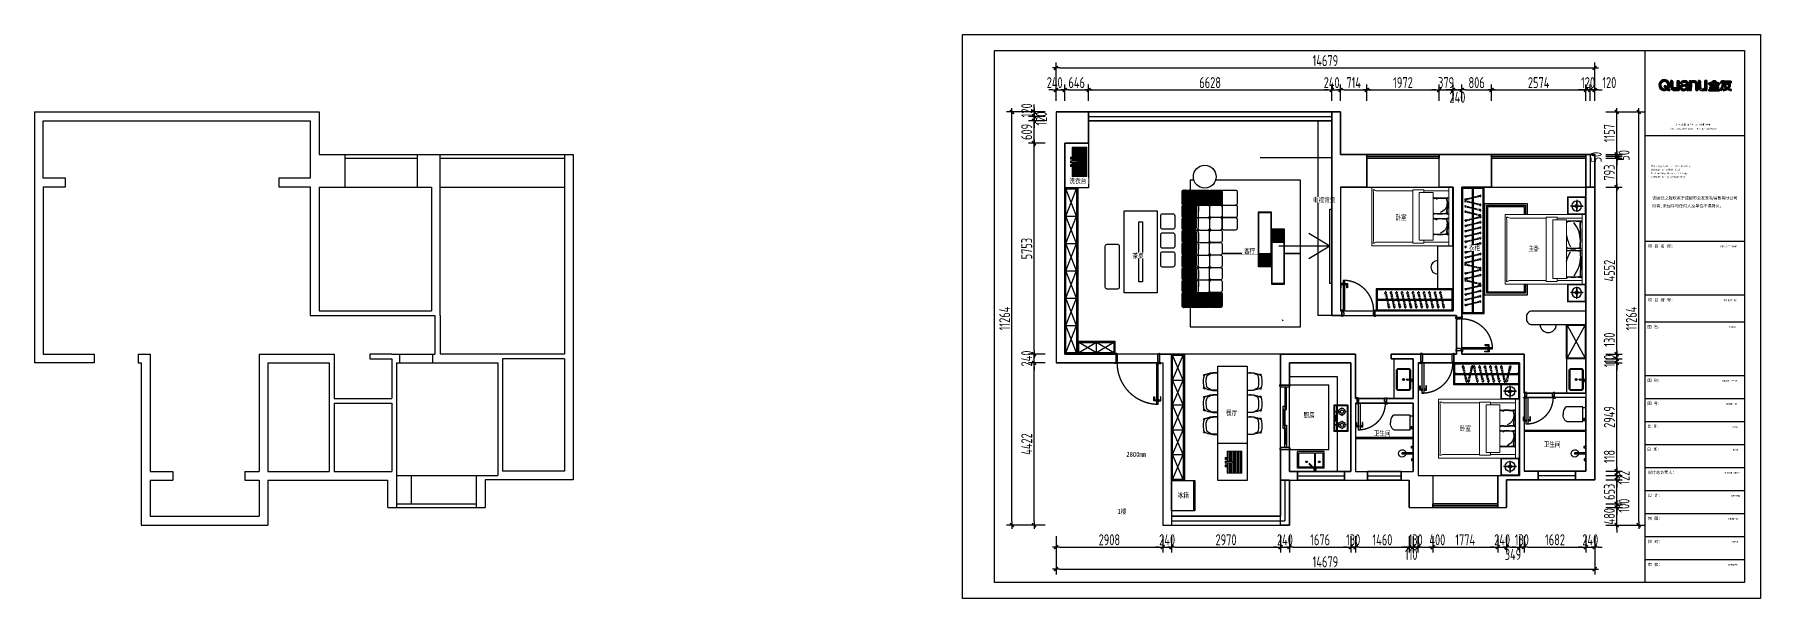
# Model space of a CAD drawing. Header units: millimetres. Extents: x 16934 to 63969, y -9421 to 5956.
import ezdxf

# ---------------------------------------------------------------- set-up
doc = ezdxf.new("R2010")
doc.units = ezdxf.units.MM
doc.linetypes.add('HIDDEN', pattern=[9.525, 6.35, -3.175])
for name, color, linetype in [('FF-FURN', 3, 'Continuous'), ('FIXTURE', 2, 'Continuous'), ('FURHATCH', 4, 'Continuous'), ('FURNITURE', 4, 'Continuous'), ('LEAF', 2, 'Continuous'), ('OPENING', 8, 'Continuous'), ('QUOTE_FLOOR', 1, 'Continuous'), ('QUOTE_HEIGHT', 1, 'Continuous'), ('QUOTE_NEW_WALL', 1, 'Continuous'), ('QUOTE_ROOM', 1, 'Continuous'), ('QUOTE_TEXT', 1, 'Continuous'), ('QUOTE_WALL', 1, 'Continuous'), ('QUOTE_WALL_CABINET', 1, 'Continuous'), ('QUOTE_WALL_TILE', 1, 'Continuous'), ('QUOTE_WINDOW', 1, 'Continuous'), ('SILL', 8, 'Continuous'), ('WINDOW', 2, 'Continuous'), ('YQ_DIM', 3, 'Continuous'), ('原始框架', 255, 'Continuous'), ('图框', 4, 'Continuous')]:
    doc.layers.add(name, color=color, linetype=linetype)
for name, color, linetype, lineweight in [('h活动家具', 1, 'Continuous', 18), ('IA-墙体', 2, 'Continuous', 35), ('结构', 7, 'Continuous', 0)]:
    doc.layers.add(name, color=color, linetype=linetype, lineweight=lineweight)
doc.styles.add('!赫思DIM-EN', font='', dxfattribs={"width": 0.8})
doc.styles.add('284384514ae2ef0473f59a89cee2db5f_SimSun', font='', dxfattribs={"height": 160.740256})
doc.styles.add('3516a317683c93ed5777ee6bd594af5a_SimSun', font='', dxfattribs={"height": 160.740256})
doc.styles.add('486eac61bdf323c0d8daa4344637af08_SimSun', font='', dxfattribs={"height": 160.740256})
doc.styles.add('651c6dc0b6f8207d98cf2b8cea532709_SimSun', font='', dxfattribs={"height": 160.740256})
doc.styles.add('868dd16e21e98a0437367827c1d5c75a_SimSun', font='', dxfattribs={"height": 160.740256})
doc.styles.add('aedd14beafe0c8535101916d41719d9f_SimHei', font='simhei.ttf', dxfattribs={"height": 150})
doc.styles.add('c29dd2d964cafe9d8f7dd6c5c8226ba5_SimSun', font='', dxfattribs={"height": 160.740256})
doc.styles.add('c7ae334b32e07ac2cc6275dbd18fe2b9_SimSun', font='', dxfattribs={"height": 160.740256})
doc.styles.add('d58a1c43070b39506eecce2acf595028_SimSun', font='', dxfattribs={"height": 270.04363})
doc.styles.add('e87b1bf8534fb75d08add259cfddff81_SimSun', font='', dxfattribs={"height": 160.740256})
doc.styles.add('YQ_DIM', font='SUPEROS.SHX', dxfattribs={"width": 0.8, "bigfont": 'HZDX.SHX'})
doc.styles.get('!赫思DIM-EN').set_extended_font_data('SimSun')
doc.styles.get('284384514ae2ef0473f59a89cee2db5f_SimSun').set_extended_font_data('SimSun')
doc.styles.get('3516a317683c93ed5777ee6bd594af5a_SimSun').set_extended_font_data('SimSun')
doc.styles.get('486eac61bdf323c0d8daa4344637af08_SimSun').set_extended_font_data('SimSun')
doc.styles.get('651c6dc0b6f8207d98cf2b8cea532709_SimSun').set_extended_font_data('SimSun')
doc.styles.get('868dd16e21e98a0437367827c1d5c75a_SimSun').set_extended_font_data('SimSun')
doc.styles.get('c29dd2d964cafe9d8f7dd6c5c8226ba5_SimSun').set_extended_font_data('SimSun')
doc.styles.get('c7ae334b32e07ac2cc6275dbd18fe2b9_SimSun').set_extended_font_data('SimSun')
doc.styles.get('d58a1c43070b39506eecce2acf595028_SimSun').set_extended_font_data('SimSun')
doc.styles.get('e87b1bf8534fb75d08add259cfddff81_SimSun').set_extended_font_data('SimSun')
doc.dimstyles.new('yq100', dxfattribs={"dimscale": 100, "dimtxt": 3, "dimasz": 1, "dimexe": 1.5, "dimexo": 3, "dimgap": 0.5, "dimtad": 1, "dimdec": 0, "dimdsep": 46, "dimtxsty": 'YQ_DIM', "dimblk": 'YQTICK', "dimcen": 0, "dimclrd": 256, "dimclre": 256, "dimclrt": 7, "dimadec": 1, "dimazin": 2, "dimtfac": 1, "dimtdec": 4, "dimtix": 1, "dimtmove": 2, "dimatfit": 2, "dimfxl": 1, "dimtolj": 1, "dimtzin": 0, "dimarcsym": 0})
pattern_1 = [(135, (-5123.642, -348126.605), (-11.227003, -11.227003), [])]
pattern_2 = [(135, (56925.662, -362200.379), (-11.227003, -11.227003), [])]

msp = doc.modelspace()

# ---------------------------------------------------------------- blocks, each defined once
blk = doc.blocks.new('ywsp3')
at = {"lineweight": -3}
blk.add_lwpolyline([(-60, 12), (-60, 0), (0, 0), (0, 14), (-3, 14, -1), (-10, 14, -0.128551), (-31, 19, 0.3547), (-50, 17), (-55, 17, -0.414214), (-60, 12)], format="xyb", dxfattribs=at)
blk = doc.blocks.new('ydhd1')
for points in [[(28, 0), (-28, 0), (-28, 9), (28, 9)], [(15, 9), (-15, 9), (-15, 14), (15, 14)]]:
    blk.add_lwpolyline(points, close=True)
blk.add_lwpolyline([(-11, 14), (-11, 70, -0.414214), (-8, 73), (101, 73, -0.414214), (104, 70), (104, 59, -0.414214), (101, 56), (14, 56, 0.414214), (11, 53), (11, 14)], format="xyb")
blk = doc.blocks.new('yqd_1_1195_240_ydhd1_ywsp3_45_0_0_3')
for points in [[(-0.5, 0.1), (-0.471, 0.1), (-0.471, 0.063), (-0.458, 0.063), (-0.458, -0.1), (-0.5, -0.1)], [(0.5, 0.1), (0.471, 0.1), (0.471, 0.063), (0.458, 0.063), (0.458, -0.1), (0.5, -0.1)]]:
    blk.add_lwpolyline(points, close=True)
at = {"layer": 'LEAF'}
blk.add_lwpolyline([(-0.471, 0.1), (-0.433, 0.1), (-0.433, 1.042), (-0.471, 1.042)], close=True, dxfattribs=at)
at = {"layer": 'OPENING', "linetype": 'HIDDEN', "ltscale": 15}
blk.add_arc((-0.471, 0.1), 0.941, 0, 90, dxfattribs=at)
at = {"layer": 'SILL'}
for p, q in [((-0.5, 0.1), (0.5, 0.1)), ((-0.5, -0.1), (0.5, -0.1))]:
    blk.add_line(p, q, dxfattribs=at)
at = {"zscale": 0.000836820083682}
for p, xscale, yscale in [((-0.479, 0.1), 0.000836820083682, 0.000836820083682), ((0.479, 0.1), -0.000836820083682, 0.000836820083682), ((-0.467, -0.1), 0.000836820083682, -0.000836820083682), ((0.467, -0.1), -0.000836820083682, -0.000836820083682)]:
    blk.add_blockref('ywsp3', p, dxfattribs=dict(at, xscale=xscale, yscale=yscale))
at = {"layer": 'LEAF', "yscale": 0.000836820083682, "zscale": 0.000836820083682}
for p, xscale, rotation in [((-0.471, 0.958), -0.000836820083682, 90.00000000000591), ((-0.433, 0.958), 0.000836820083682, 270.0000000000178)]:
    blk.add_blockref('ydhd1', p, dxfattribs=dict(at, xscale=xscale, rotation=rotation))
blk = doc.blocks.new('YQTICK')
blk.add_line((-1, 0), (1, 0))
at = {"const_width": 0.4}
blk.add_lwpolyline([(0.53, 0.53), (-0.53, -0.53)], dxfattribs=at)
blk = doc.blocks.new('*D68')
at = {"layer": 'Defpoints', "color": 0, "transparency": 16777216}
for p in [(44772, -7420), (47680, -7420), (47680, -8020)]:
    blk.add_point(p, dxfattribs=at)
at = {"layer": 'YQ_DIM', "lineweight": -2, "transparency": 16777216}
for p, q in [((44772, -7720), (44772, -8170)), ((47680, -7720), (47680, -8170)), ((44872, -8020), (47580, -8020))]:
    blk.add_line(p, q, dxfattribs=at)
at = {"layer": 'YQ_DIM', "lineweight": -2, "transparency": 16777216, "xscale": 100, "yscale": 100, "zscale": 100, "rotation": 180}
blk.add_blockref('YQTICK', (44772, -8020), dxfattribs=at)
at = {"layer": 'YQ_DIM', "lineweight": -2, "transparency": 16777216, "xscale": 100, "yscale": 100, "zscale": 100}
blk.add_blockref('YQTICK', (47680, -8020), dxfattribs=at)
at = {"layer": 'YQ_DIM', "color": 7, "transparency": 16777216, "insert": (46226, -7820), "char_height": 300, "attachment_point": 5, "style": 'YQ_DIM'}
blk.add_mtext('\\A1;2908', dxfattribs=at)
blk = doc.blocks.new('*D69')
at = {"layer": 'Defpoints', "color": 0, "transparency": 16777216}
for p in [(47680, -7420), (47920, -7420), (47920, -8020)]:
    blk.add_point(p, dxfattribs=at)
at = {"layer": 'YQ_DIM', "lineweight": -2, "transparency": 16777216}
for p, q in [((47680, -7720), (47680, -8170)), ((47920, -7720), (47920, -8170)), ((47580, -8020), (47480, -8020)), ((47680, -8020), (47920, -8020)), ((48020, -8020), (48120, -8020))]:
    blk.add_line(p, q, dxfattribs=at)
at = {"layer": 'YQ_DIM', "lineweight": -2, "transparency": 16777216, "xscale": 100, "yscale": 100, "zscale": 100}
blk.add_blockref('YQTICK', (47680, -8020), dxfattribs=at)
at = {"layer": 'YQ_DIM', "lineweight": -2, "transparency": 16777216, "xscale": 100, "yscale": 100, "zscale": 100, "rotation": 180}
blk.add_blockref('YQTICK', (47920, -8020), dxfattribs=at)
at = {"layer": 'YQ_DIM', "color": 7, "transparency": 16777216, "insert": (47800, -7820), "char_height": 300, "attachment_point": 5, "style": 'YQ_DIM'}
blk.add_mtext('\\A1;240', dxfattribs=at)
blk = doc.blocks.new('*D70')
at = {"layer": 'Defpoints', "color": 0, "transparency": 16777216}
for p in [(47920, -7420), (50890, -7420), (50890, -8020)]:
    blk.add_point(p, dxfattribs=at)
at = {"layer": 'YQ_DIM', "lineweight": -2, "transparency": 16777216}
for p, q in [((47920, -7720), (47920, -8170)), ((50890, -7720), (50890, -8170)), ((48020, -8020), (50790, -8020))]:
    blk.add_line(p, q, dxfattribs=at)
at = {"layer": 'YQ_DIM', "lineweight": -2, "transparency": 16777216, "xscale": 100, "yscale": 100, "zscale": 100, "rotation": 180}
blk.add_blockref('YQTICK', (47920, -8020), dxfattribs=at)
at = {"layer": 'YQ_DIM', "lineweight": -2, "transparency": 16777216, "xscale": 100, "yscale": 100, "zscale": 100}
blk.add_blockref('YQTICK', (50890, -8020), dxfattribs=at)
at = {"layer": 'YQ_DIM', "color": 7, "transparency": 16777216, "insert": (49405, -7820), "char_height": 300, "attachment_point": 5, "style": 'YQ_DIM'}
blk.add_mtext('\\A1;2970', dxfattribs=at)
blk = doc.blocks.new('*D71')
at = {"layer": 'Defpoints', "color": 0, "transparency": 16777216}
for p in [(50890, -7420), (51130, -7420), (51130, -8020)]:
    blk.add_point(p, dxfattribs=at)
at = {"layer": 'YQ_DIM', "lineweight": -2, "transparency": 16777216}
for p, q in [((50890, -7720), (50890, -8170)), ((51130, -7720), (51130, -8170)), ((50790, -8020), (50690, -8020)), ((50890, -8020), (51130, -8020)), ((51230, -8020), (51330, -8020))]:
    blk.add_line(p, q, dxfattribs=at)
at = {"layer": 'YQ_DIM', "lineweight": -2, "transparency": 16777216, "xscale": 100, "yscale": 100, "zscale": 100}
blk.add_blockref('YQTICK', (50890, -8020), dxfattribs=at)
at = {"layer": 'YQ_DIM', "lineweight": -2, "transparency": 16777216, "xscale": 100, "yscale": 100, "zscale": 100, "rotation": 180}
blk.add_blockref('YQTICK', (51130, -8020), dxfattribs=at)
at = {"layer": 'YQ_DIM', "color": 7, "transparency": 16777216, "insert": (51010, -7820), "char_height": 300, "attachment_point": 5, "style": 'YQ_DIM'}
blk.add_mtext('\\A1;240', dxfattribs=at)
blk = doc.blocks.new('*D72')
at = {"layer": 'Defpoints', "color": 0, "transparency": 16777216}
for p in [(51130, -7420), (52806, -7420), (52806, -8020)]:
    blk.add_point(p, dxfattribs=at)
at = {"layer": 'YQ_DIM', "lineweight": -2, "transparency": 16777216}
for p, q in [((51130, -7720), (51130, -8170)), ((52806, -7720), (52806, -8170)), ((51230, -8020), (52706, -8020))]:
    blk.add_line(p, q, dxfattribs=at)
at = {"layer": 'YQ_DIM', "lineweight": -2, "transparency": 16777216, "xscale": 100, "yscale": 100, "zscale": 100, "rotation": 180}
blk.add_blockref('YQTICK', (51130, -8020), dxfattribs=at)
at = {"layer": 'YQ_DIM', "lineweight": -2, "transparency": 16777216, "xscale": 100, "yscale": 100, "zscale": 100}
blk.add_blockref('YQTICK', (52806, -8020), dxfattribs=at)
at = {"layer": 'YQ_DIM', "color": 7, "transparency": 16777216, "insert": (51968, -7820), "char_height": 300, "attachment_point": 5, "style": 'YQ_DIM'}
blk.add_mtext('\\A1;1676', dxfattribs=at)
blk = doc.blocks.new('*D73')
at = {"layer": 'Defpoints', "color": 0, "transparency": 16777216}
for p in [(52806, -7420), (52936, -7420), (52936, -8020)]:
    blk.add_point(p, dxfattribs=at)
at = {"layer": 'YQ_DIM', "lineweight": -2, "transparency": 16777216}
for p, q in [((52806, -7720), (52806, -8170)), ((52936, -7720), (52936, -8170)), ((52706, -8020), (52606, -8020)), ((52806, -8020), (52936, -8020)), ((53036, -8020), (53136, -8020))]:
    blk.add_line(p, q, dxfattribs=at)
at = {"layer": 'YQ_DIM', "lineweight": -2, "transparency": 16777216, "xscale": 100, "yscale": 100, "zscale": 100}
blk.add_blockref('YQTICK', (52806, -8020), dxfattribs=at)
at = {"layer": 'YQ_DIM', "lineweight": -2, "transparency": 16777216, "xscale": 100, "yscale": 100, "zscale": 100, "rotation": 180}
blk.add_blockref('YQTICK', (52936, -8020), dxfattribs=at)
at = {"layer": 'YQ_DIM', "color": 7, "transparency": 16777216, "insert": (52871, -7820), "char_height": 300, "attachment_point": 5, "style": 'YQ_DIM'}
blk.add_mtext('\\A1;130', dxfattribs=at)
blk = doc.blocks.new('*D74')
at = {"layer": 'Defpoints', "color": 0, "transparency": 16777216}
for p in [(52936, -7420), (54396, -7420), (54396, -8020)]:
    blk.add_point(p, dxfattribs=at)
at = {"layer": 'YQ_DIM', "lineweight": -2, "transparency": 16777216}
for p, q in [((52936, -7720), (52936, -8170)), ((54396, -7720), (54396, -8170)), ((53036, -8020), (54296, -8020))]:
    blk.add_line(p, q, dxfattribs=at)
at = {"layer": 'YQ_DIM', "lineweight": -2, "transparency": 16777216, "xscale": 100, "yscale": 100, "zscale": 100, "rotation": 180}
blk.add_blockref('YQTICK', (52936, -8020), dxfattribs=at)
at = {"layer": 'YQ_DIM', "lineweight": -2, "transparency": 16777216, "xscale": 100, "yscale": 100, "zscale": 100}
blk.add_blockref('YQTICK', (54396, -8020), dxfattribs=at)
at = {"layer": 'YQ_DIM', "color": 7, "transparency": 16777216, "insert": (53666, -7820), "char_height": 300, "attachment_point": 5, "style": 'YQ_DIM'}
blk.add_mtext('\\A1;1460', dxfattribs=at)
blk = doc.blocks.new('*D75')
at = {"layer": 'Defpoints', "color": 0, "transparency": 16777216}
for p in [(54396, -7420), (54506, -7420), (54506, -8020)]:
    blk.add_point(p, dxfattribs=at)
at = {"layer": 'YQ_DIM', "lineweight": -2, "transparency": 16777216}
for p, q in [((54396, -7720), (54396, -8170)), ((54506, -7720), (54506, -8170)), ((54296, -8020), (54196, -8020)), ((54396, -8020), (54506, -8020)), ((54606, -8020), (54706, -8020))]:
    blk.add_line(p, q, dxfattribs=at)
at = {"layer": 'YQ_DIM', "lineweight": -2, "transparency": 16777216, "xscale": 100, "yscale": 100, "zscale": 100}
blk.add_blockref('YQTICK', (54396, -8020), dxfattribs=at)
at = {"layer": 'YQ_DIM', "lineweight": -2, "transparency": 16777216, "xscale": 100, "yscale": 100, "zscale": 100, "rotation": 180}
blk.add_blockref('YQTICK', (54506, -8020), dxfattribs=at)
at = {"layer": 'YQ_DIM', "color": 7, "transparency": 16777216, "insert": (54451, -8220), "char_height": 300, "attachment_point": 5, "style": 'YQ_DIM'}
blk.add_mtext('\\A1;110', dxfattribs=at)
blk = doc.blocks.new('*D76')
at = {"layer": 'Defpoints', "color": 0, "transparency": 16777216}
for p in [(54506, -7420), (54636, -7420), (54636, -8020)]:
    blk.add_point(p, dxfattribs=at)
at = {"layer": 'YQ_DIM', "lineweight": -2, "transparency": 16777216}
for p, q in [((54506, -7720), (54506, -8170)), ((54636, -7720), (54636, -8170)), ((54406, -8020), (54306, -8020)), ((54506, -8020), (54636, -8020)), ((54736, -8020), (54836, -8020))]:
    blk.add_line(p, q, dxfattribs=at)
at = {"layer": 'YQ_DIM', "lineweight": -2, "transparency": 16777216, "xscale": 100, "yscale": 100, "zscale": 100}
blk.add_blockref('YQTICK', (54506, -8020), dxfattribs=at)
at = {"layer": 'YQ_DIM', "lineweight": -2, "transparency": 16777216, "xscale": 100, "yscale": 100, "zscale": 100, "rotation": 180}
blk.add_blockref('YQTICK', (54636, -8020), dxfattribs=at)
at = {"layer": 'YQ_DIM', "color": 7, "transparency": 16777216, "insert": (54571, -7820), "char_height": 300, "attachment_point": 5, "style": 'YQ_DIM'}
blk.add_mtext('\\A1;130', dxfattribs=at)
blk = doc.blocks.new('*D77')
at = {"layer": 'Defpoints', "color": 0, "transparency": 16777216}
for p in [(54636, -7420), (55036, -7420), (55036, -8020)]:
    blk.add_point(p, dxfattribs=at)
at = {"layer": 'YQ_DIM', "lineweight": -2, "transparency": 16777216}
for p, q in [((54636, -7720), (54636, -8170)), ((55036, -7720), (55036, -8170)), ((54736, -8020), (54936, -8020))]:
    blk.add_line(p, q, dxfattribs=at)
at = {"layer": 'YQ_DIM', "lineweight": -2, "transparency": 16777216, "xscale": 100, "yscale": 100, "zscale": 100, "rotation": 180}
blk.add_blockref('YQTICK', (54636, -8020), dxfattribs=at)
at = {"layer": 'YQ_DIM', "lineweight": -2, "transparency": 16777216, "xscale": 100, "yscale": 100, "zscale": 100}
blk.add_blockref('YQTICK', (55036, -8020), dxfattribs=at)
at = {"layer": 'YQ_DIM', "color": 7, "transparency": 16777216, "insert": (55163, -7820), "char_height": 300, "attachment_point": 5, "style": 'YQ_DIM'}
blk.add_mtext('\\A1;400', dxfattribs=at)
blk = doc.blocks.new('*D78')
at = {"layer": 'Defpoints', "color": 0, "transparency": 16777216}
for p in [(55036, -7420), (56810, -7420), (56810, -8020)]:
    blk.add_point(p, dxfattribs=at)
at = {"layer": 'YQ_DIM', "lineweight": -2, "transparency": 16777216}
for p, q in [((55036, -7720), (55036, -8170)), ((56810, -7720), (56810, -8170)), ((55136, -8020), (56710, -8020))]:
    blk.add_line(p, q, dxfattribs=at)
at = {"layer": 'YQ_DIM', "lineweight": -2, "transparency": 16777216, "xscale": 100, "yscale": 100, "zscale": 100, "rotation": 180}
blk.add_blockref('YQTICK', (55036, -8020), dxfattribs=at)
at = {"layer": 'YQ_DIM', "lineweight": -2, "transparency": 16777216, "xscale": 100, "yscale": 100, "zscale": 100}
blk.add_blockref('YQTICK', (56810, -8020), dxfattribs=at)
at = {"layer": 'YQ_DIM', "color": 7, "transparency": 16777216, "insert": (55923, -7820), "char_height": 300, "attachment_point": 5, "style": 'YQ_DIM'}
blk.add_mtext('\\A1;1774', dxfattribs=at)
blk = doc.blocks.new('*D79')
at = {"layer": 'Defpoints', "color": 0, "transparency": 16777216}
for p in [(56810, -7420), (57050, -7420), (57050, -8020)]:
    blk.add_point(p, dxfattribs=at)
at = {"layer": 'YQ_DIM', "lineweight": -2, "transparency": 16777216}
for p, q in [((56810, -7720), (56810, -8170)), ((57050, -7720), (57050, -8170)), ((56710, -8020), (56610, -8020)), ((56810, -8020), (57050, -8020)), ((57150, -8020), (57250, -8020))]:
    blk.add_line(p, q, dxfattribs=at)
at = {"layer": 'YQ_DIM', "lineweight": -2, "transparency": 16777216, "xscale": 100, "yscale": 100, "zscale": 100}
blk.add_blockref('YQTICK', (56810, -8020), dxfattribs=at)
at = {"layer": 'YQ_DIM', "lineweight": -2, "transparency": 16777216, "xscale": 100, "yscale": 100, "zscale": 100, "rotation": 180}
blk.add_blockref('YQTICK', (57050, -8020), dxfattribs=at)
at = {"layer": 'YQ_DIM', "color": 7, "transparency": 16777216, "insert": (56930, -7820), "char_height": 300, "attachment_point": 5, "style": 'YQ_DIM'}
blk.add_mtext('\\A1;240', dxfattribs=at)
blk = doc.blocks.new('*D80')
at = {"layer": 'Defpoints', "color": 0, "transparency": 16777216}
for p in [(57050, -7420), (57399, -7420), (57399, -8020)]:
    blk.add_point(p, dxfattribs=at)
at = {"layer": 'YQ_DIM', "lineweight": -2, "transparency": 16777216}
for p, q in [((57050, -7720), (57050, -8170)), ((57399, -7720), (57399, -8170)), ((57150, -8020), (57299, -8020))]:
    blk.add_line(p, q, dxfattribs=at)
at = {"layer": 'YQ_DIM', "lineweight": -2, "transparency": 16777216, "xscale": 100, "yscale": 100, "zscale": 100, "rotation": 180}
blk.add_blockref('YQTICK', (57050, -8020), dxfattribs=at)
at = {"layer": 'YQ_DIM', "lineweight": -2, "transparency": 16777216, "xscale": 100, "yscale": 100, "zscale": 100}
blk.add_blockref('YQTICK', (57399, -8020), dxfattribs=at)
at = {"layer": 'YQ_DIM', "color": 7, "transparency": 16777216, "insert": (57225, -8220), "char_height": 300, "attachment_point": 5, "style": 'YQ_DIM'}
blk.add_mtext('\\A1;349', dxfattribs=at)
blk = doc.blocks.new('*D81')
at = {"layer": 'Defpoints', "color": 0, "transparency": 16777216}
for p in [(57399, -7420), (57529, -7420), (57529, -8020)]:
    blk.add_point(p, dxfattribs=at)
at = {"layer": 'YQ_DIM', "lineweight": -2, "transparency": 16777216}
for p, q in [((57399, -7720), (57399, -8170)), ((57529, -7720), (57529, -8170)), ((57299, -8020), (57199, -8020)), ((57399, -8020), (57529, -8020)), ((57629, -8020), (57729, -8020))]:
    blk.add_line(p, q, dxfattribs=at)
at = {"layer": 'YQ_DIM', "lineweight": -2, "transparency": 16777216, "xscale": 100, "yscale": 100, "zscale": 100}
blk.add_blockref('YQTICK', (57399, -8020), dxfattribs=at)
at = {"layer": 'YQ_DIM', "lineweight": -2, "transparency": 16777216, "xscale": 100, "yscale": 100, "zscale": 100, "rotation": 180}
blk.add_blockref('YQTICK', (57529, -8020), dxfattribs=at)
at = {"layer": 'YQ_DIM', "color": 7, "transparency": 16777216, "insert": (57464, -7820), "char_height": 300, "attachment_point": 5, "style": 'YQ_DIM'}
blk.add_mtext('\\A1;130', dxfattribs=at)
blk = doc.blocks.new('*D82')
at = {"layer": 'Defpoints', "color": 0, "transparency": 16777216}
for p in [(57529, -7420), (59211, -7420), (59211, -8020)]:
    blk.add_point(p, dxfattribs=at)
at = {"layer": 'YQ_DIM', "lineweight": -2, "transparency": 16777216}
for p, q in [((57529, -7720), (57529, -8170)), ((59211, -7720), (59211, -8170)), ((57629, -8020), (59111, -8020))]:
    blk.add_line(p, q, dxfattribs=at)
at = {"layer": 'YQ_DIM', "lineweight": -2, "transparency": 16777216, "xscale": 100, "yscale": 100, "zscale": 100, "rotation": 180}
blk.add_blockref('YQTICK', (57529, -8020), dxfattribs=at)
at = {"layer": 'YQ_DIM', "lineweight": -2, "transparency": 16777216, "xscale": 100, "yscale": 100, "zscale": 100}
blk.add_blockref('YQTICK', (59211, -8020), dxfattribs=at)
at = {"layer": 'YQ_DIM', "color": 7, "transparency": 16777216, "insert": (58370, -7820), "char_height": 300, "attachment_point": 5, "style": 'YQ_DIM'}
blk.add_mtext('\\A1;1682', dxfattribs=at)
blk = doc.blocks.new('*D83')
at = {"layer": 'Defpoints', "color": 0, "transparency": 16777216}
for p in [(59211, -7420), (59451, -7420), (59451, -8020)]:
    blk.add_point(p, dxfattribs=at)
at = {"layer": 'YQ_DIM', "lineweight": -2, "transparency": 16777216}
for p, q in [((59211, -7720), (59211, -8170)), ((59451, -7720), (59451, -8170)), ((59111, -8020), (59011, -8020)), ((59211, -8020), (59451, -8020)), ((59551, -8020), (59651, -8020))]:
    blk.add_line(p, q, dxfattribs=at)
at = {"layer": 'YQ_DIM', "lineweight": -2, "transparency": 16777216, "xscale": 100, "yscale": 100, "zscale": 100}
blk.add_blockref('YQTICK', (59211, -8020), dxfattribs=at)
at = {"layer": 'YQ_DIM', "lineweight": -2, "transparency": 16777216, "xscale": 100, "yscale": 100, "zscale": 100, "rotation": 180}
blk.add_blockref('YQTICK', (59451, -8020), dxfattribs=at)
at = {"layer": 'YQ_DIM', "color": 7, "transparency": 16777216, "insert": (59331, -7820), "char_height": 300, "attachment_point": 5, "style": 'YQ_DIM'}
blk.add_mtext('\\A1;240', dxfattribs=at)
blk = doc.blocks.new('*D84')
at = {"layer": 'Defpoints', "color": 0, "transparency": 16777216}
for p in [(44772, -7420), (59451, -7420), (59451, -8620)]:
    blk.add_point(p, dxfattribs=at)
at = {"layer": 'YQ_DIM', "lineweight": -2, "transparency": 16777216}
for p, q in [((44772, -7720), (44772, -8770)), ((59451, -7720), (59451, -8770)), ((44872, -8620), (59351, -8620))]:
    blk.add_line(p, q, dxfattribs=at)
at = {"layer": 'YQ_DIM', "lineweight": -2, "transparency": 16777216, "xscale": 100, "yscale": 100, "zscale": 100, "rotation": 180}
blk.add_blockref('YQTICK', (44772, -8620), dxfattribs=at)
at = {"layer": 'YQ_DIM', "lineweight": -2, "transparency": 16777216, "xscale": 100, "yscale": 100, "zscale": 100}
blk.add_blockref('YQTICK', (59451, -8620), dxfattribs=at)
at = {"layer": 'YQ_DIM', "color": 7, "transparency": 16777216, "insert": (52112, -8420), "char_height": 300, "attachment_point": 5, "style": 'YQ_DIM'}
blk.add_mtext('\\A1;14679', dxfattribs=at)
blk = doc.blocks.new('*D85')
at = {"layer": 'Defpoints', "color": 0, "transparency": 16777216}
for p in [(45012, 4444), (44772, 3844), (45012, 3844)]:
    blk.add_point(p, dxfattribs=at)
at = {"layer": 'YQ_DIM', "lineweight": -2, "transparency": 16777216}
for p, q in [((44672, 4444), (44572, 4444)), ((44772, 4144), (44772, 4594)), ((44772, 4444), (45012, 4444)), ((45012, 4144), (45012, 4594)), ((45112, 4444), (45212, 4444))]:
    blk.add_line(p, q, dxfattribs=at)
at = {"layer": 'YQ_DIM', "lineweight": -2, "transparency": 16777216, "xscale": 100, "yscale": 100, "zscale": 100}
blk.add_blockref('YQTICK', (44772, 4444), dxfattribs=at)
at = {"layer": 'YQ_DIM', "lineweight": -2, "transparency": 16777216, "xscale": 100, "yscale": 100, "zscale": 100, "rotation": 180}
blk.add_blockref('YQTICK', (45012, 4444), dxfattribs=at)
at = {"layer": 'YQ_DIM', "color": 7, "transparency": 16777216, "insert": (44735, 4644), "char_height": 300, "attachment_point": 5, "style": 'YQ_DIM'}
blk.add_mtext('\\A1;240', dxfattribs=at)
blk = doc.blocks.new('*D86')
at = {"layer": 'Defpoints', "color": 0, "transparency": 16777216}
for p in [(45658, 4444), (45012, 3844), (45658, 3844)]:
    blk.add_point(p, dxfattribs=at)
at = {"layer": 'YQ_DIM', "lineweight": -2, "transparency": 16777216}
for p, q in [((45012, 4144), (45012, 4594)), ((45112, 4444), (45558, 4444)), ((45658, 4144), (45658, 4594))]:
    blk.add_line(p, q, dxfattribs=at)
at = {"layer": 'YQ_DIM', "lineweight": -2, "transparency": 16777216, "xscale": 100, "yscale": 100, "zscale": 100, "rotation": 180}
blk.add_blockref('YQTICK', (45012, 4444), dxfattribs=at)
at = {"layer": 'YQ_DIM', "lineweight": -2, "transparency": 16777216, "xscale": 100, "yscale": 100, "zscale": 100}
blk.add_blockref('YQTICK', (45658, 4444), dxfattribs=at)
at = {"layer": 'YQ_DIM', "color": 7, "transparency": 16777216, "insert": (45335, 4644), "char_height": 300, "attachment_point": 5, "style": 'YQ_DIM'}
blk.add_mtext('\\A1;646', dxfattribs=at)
blk = doc.blocks.new('*D87')
at = {"layer": 'Defpoints', "color": 0, "transparency": 16777216}
for p in [(52286, 4444), (45658, 3844), (52286, 3844)]:
    blk.add_point(p, dxfattribs=at)
at = {"layer": 'YQ_DIM', "lineweight": -2, "transparency": 16777216}
for p, q in [((45658, 4144), (45658, 4594)), ((45758, 4444), (52186, 4444)), ((52286, 4144), (52286, 4594))]:
    blk.add_line(p, q, dxfattribs=at)
at = {"layer": 'YQ_DIM', "lineweight": -2, "transparency": 16777216, "xscale": 100, "yscale": 100, "zscale": 100, "rotation": 180}
blk.add_blockref('YQTICK', (45658, 4444), dxfattribs=at)
at = {"layer": 'YQ_DIM', "lineweight": -2, "transparency": 16777216, "xscale": 100, "yscale": 100, "zscale": 100}
blk.add_blockref('YQTICK', (52286, 4444), dxfattribs=at)
at = {"layer": 'YQ_DIM', "color": 7, "transparency": 16777216, "insert": (48972, 4644), "char_height": 300, "attachment_point": 5, "style": 'YQ_DIM'}
blk.add_mtext('\\A1;6628', dxfattribs=at)
blk = doc.blocks.new('*D88')
at = {"layer": 'Defpoints', "color": 0, "transparency": 16777216}
for p in [(52526, 4444), (52286, 3844), (52526, 3844)]:
    blk.add_point(p, dxfattribs=at)
at = {"layer": 'YQ_DIM', "lineweight": -2, "transparency": 16777216}
for p, q in [((52186, 4444), (52086, 4444)), ((52286, 4144), (52286, 4594)), ((52286, 4444), (52526, 4444)), ((52526, 4144), (52526, 4594)), ((52626, 4444), (52726, 4444))]:
    blk.add_line(p, q, dxfattribs=at)
at = {"layer": 'YQ_DIM', "lineweight": -2, "transparency": 16777216, "xscale": 100, "yscale": 100, "zscale": 100}
blk.add_blockref('YQTICK', (52286, 4444), dxfattribs=at)
at = {"layer": 'YQ_DIM', "lineweight": -2, "transparency": 16777216, "xscale": 100, "yscale": 100, "zscale": 100, "rotation": 180}
blk.add_blockref('YQTICK', (52526, 4444), dxfattribs=at)
at = {"layer": 'YQ_DIM', "color": 7, "transparency": 16777216, "insert": (52283, 4644), "char_height": 300, "attachment_point": 5, "style": 'YQ_DIM'}
blk.add_mtext('\\A1;240', dxfattribs=at)
blk = doc.blocks.new('*D89')
at = {"layer": 'Defpoints', "color": 0, "transparency": 16777216}
for p in [(53240, 4444), (52526, 3844), (53240, 3844)]:
    blk.add_point(p, dxfattribs=at)
at = {"layer": 'YQ_DIM', "lineweight": -2, "transparency": 16777216}
for p, q in [((52526, 4144), (52526, 4594)), ((52626, 4444), (53140, 4444)), ((53240, 4144), (53240, 4594))]:
    blk.add_line(p, q, dxfattribs=at)
at = {"layer": 'YQ_DIM', "lineweight": -2, "transparency": 16777216, "xscale": 100, "yscale": 100, "zscale": 100, "rotation": 180}
blk.add_blockref('YQTICK', (52526, 4444), dxfattribs=at)
at = {"layer": 'YQ_DIM', "lineweight": -2, "transparency": 16777216, "xscale": 100, "yscale": 100, "zscale": 100}
blk.add_blockref('YQTICK', (53240, 4444), dxfattribs=at)
at = {"layer": 'YQ_DIM', "color": 7, "transparency": 16777216, "insert": (52883, 4644), "char_height": 300, "attachment_point": 5, "style": 'YQ_DIM'}
blk.add_mtext('\\A1;714', dxfattribs=at)
blk = doc.blocks.new('*D90')
at = {"layer": 'Defpoints', "color": 0, "transparency": 16777216}
for p in [(55212, 4444), (53240, 3844), (55212, 3844)]:
    blk.add_point(p, dxfattribs=at)
at = {"layer": 'YQ_DIM', "lineweight": -2, "transparency": 16777216}
for p, q in [((53240, 4144), (53240, 4594)), ((53340, 4444), (55112, 4444)), ((55212, 4144), (55212, 4594))]:
    blk.add_line(p, q, dxfattribs=at)
at = {"layer": 'YQ_DIM', "lineweight": -2, "transparency": 16777216, "xscale": 100, "yscale": 100, "zscale": 100, "rotation": 180}
blk.add_blockref('YQTICK', (53240, 4444), dxfattribs=at)
at = {"layer": 'YQ_DIM', "lineweight": -2, "transparency": 16777216, "xscale": 100, "yscale": 100, "zscale": 100}
blk.add_blockref('YQTICK', (55212, 4444), dxfattribs=at)
at = {"layer": 'YQ_DIM', "color": 7, "transparency": 16777216, "insert": (54226, 4644), "char_height": 300, "attachment_point": 5, "style": 'YQ_DIM'}
blk.add_mtext('\\A1;1972', dxfattribs=at)
blk = doc.blocks.new('*D91')
at = {"layer": 'Defpoints', "color": 0, "transparency": 16777216}
for p in [(55591, 4444), (55212, 3844), (55591, 3844)]:
    blk.add_point(p, dxfattribs=at)
at = {"layer": 'YQ_DIM', "lineweight": -2, "transparency": 16777216}
for p, q in [((55112, 4444), (55012, 4444)), ((55212, 4144), (55212, 4594)), ((55212, 4444), (55591, 4444)), ((55591, 4144), (55591, 4594)), ((55691, 4444), (55791, 4444))]:
    blk.add_line(p, q, dxfattribs=at)
at = {"layer": 'YQ_DIM', "lineweight": -2, "transparency": 16777216, "xscale": 100, "yscale": 100, "zscale": 100}
blk.add_blockref('YQTICK', (55212, 4444), dxfattribs=at)
at = {"layer": 'YQ_DIM', "lineweight": -2, "transparency": 16777216, "xscale": 100, "yscale": 100, "zscale": 100, "rotation": 180}
blk.add_blockref('YQTICK', (55591, 4444), dxfattribs=at)
at = {"layer": 'YQ_DIM', "color": 7, "transparency": 16777216, "insert": (55402, 4644), "char_height": 300, "attachment_point": 5, "style": 'YQ_DIM'}
blk.add_mtext('\\A1;379', dxfattribs=at)
blk = doc.blocks.new('*D92')
at = {"layer": 'Defpoints', "color": 0, "transparency": 16777216}
for p in [(55831, 4444), (55591, 3844), (55831, 3844)]:
    blk.add_point(p, dxfattribs=at)
at = {"layer": 'YQ_DIM', "lineweight": -2, "transparency": 16777216}
for p, q in [((55491, 4444), (55391, 4444)), ((55591, 4144), (55591, 4594)), ((55591, 4444), (55831, 4444)), ((55831, 4144), (55831, 4594)), ((55931, 4444), (56031, 4444))]:
    blk.add_line(p, q, dxfattribs=at)
at = {"layer": 'YQ_DIM', "lineweight": -2, "transparency": 16777216, "xscale": 100, "yscale": 100, "zscale": 100}
blk.add_blockref('YQTICK', (55591, 4444), dxfattribs=at)
at = {"layer": 'YQ_DIM', "lineweight": -2, "transparency": 16777216, "xscale": 100, "yscale": 100, "zscale": 100, "rotation": 180}
blk.add_blockref('YQTICK', (55831, 4444), dxfattribs=at)
at = {"layer": 'YQ_DIM', "color": 7, "transparency": 16777216, "insert": (55711, 4244), "char_height": 300, "attachment_point": 5, "style": 'YQ_DIM'}
blk.add_mtext('\\A1;240', dxfattribs=at)
blk = doc.blocks.new('*D93')
at = {"layer": 'Defpoints', "color": 0, "transparency": 16777216}
for p in [(56637, 4444), (55831, 3844), (56637, 3844)]:
    blk.add_point(p, dxfattribs=at)
at = {"layer": 'YQ_DIM', "lineweight": -2, "transparency": 16777216}
for p, q in [((55831, 4144), (55831, 4594)), ((55931, 4444), (56537, 4444)), ((56637, 4144), (56637, 4594))]:
    blk.add_line(p, q, dxfattribs=at)
at = {"layer": 'YQ_DIM', "lineweight": -2, "transparency": 16777216, "xscale": 100, "yscale": 100, "zscale": 100, "rotation": 180}
blk.add_blockref('YQTICK', (55831, 4444), dxfattribs=at)
at = {"layer": 'YQ_DIM', "lineweight": -2, "transparency": 16777216, "xscale": 100, "yscale": 100, "zscale": 100}
blk.add_blockref('YQTICK', (56637, 4444), dxfattribs=at)
at = {"layer": 'YQ_DIM', "color": 7, "transparency": 16777216, "insert": (56234, 4644), "char_height": 300, "attachment_point": 5, "style": 'YQ_DIM'}
blk.add_mtext('\\A1;806', dxfattribs=at)
blk = doc.blocks.new('*D94')
at = {"layer": 'Defpoints', "color": 0, "transparency": 16777216}
for p in [(59211, 4444), (56637, 3844), (59211, 3844)]:
    blk.add_point(p, dxfattribs=at)
at = {"layer": 'YQ_DIM', "lineweight": -2, "transparency": 16777216}
for p, q in [((56637, 4144), (56637, 4594)), ((56737, 4444), (59111, 4444)), ((59211, 4144), (59211, 4594))]:
    blk.add_line(p, q, dxfattribs=at)
at = {"layer": 'YQ_DIM', "lineweight": -2, "transparency": 16777216, "xscale": 100, "yscale": 100, "zscale": 100, "rotation": 180}
blk.add_blockref('YQTICK', (56637, 4444), dxfattribs=at)
at = {"layer": 'YQ_DIM', "lineweight": -2, "transparency": 16777216, "xscale": 100, "yscale": 100, "zscale": 100}
blk.add_blockref('YQTICK', (59211, 4444), dxfattribs=at)
at = {"layer": 'YQ_DIM', "color": 7, "transparency": 16777216, "insert": (57924, 4644), "char_height": 300, "attachment_point": 5, "style": 'YQ_DIM'}
blk.add_mtext('\\A1;2574', dxfattribs=at)
blk = doc.blocks.new('*D95')
at = {"layer": 'Defpoints', "color": 0, "transparency": 16777216}
for p in [(59331, 4444), (59211, 3844), (59331, 3844)]:
    blk.add_point(p, dxfattribs=at)
at = {"layer": 'YQ_DIM', "lineweight": -2, "transparency": 16777216}
for p, q in [((59111, 4444), (59011, 4444)), ((59211, 4144), (59211, 4594)), ((59211, 4444), (59331, 4444)), ((59331, 4144), (59331, 4594)), ((59431, 4444), (59531, 4444))]:
    blk.add_line(p, q, dxfattribs=at)
at = {"layer": 'YQ_DIM', "lineweight": -2, "transparency": 16777216, "xscale": 100, "yscale": 100, "zscale": 100}
blk.add_blockref('YQTICK', (59211, 4444), dxfattribs=at)
at = {"layer": 'YQ_DIM', "lineweight": -2, "transparency": 16777216, "xscale": 100, "yscale": 100, "zscale": 100, "rotation": 180}
blk.add_blockref('YQTICK', (59331, 4444), dxfattribs=at)
at = {"layer": 'YQ_DIM', "color": 7, "transparency": 16777216, "insert": (59271, 4644), "char_height": 300, "attachment_point": 5, "style": 'YQ_DIM'}
blk.add_mtext('\\A1;120', dxfattribs=at)
blk = doc.blocks.new('*D96')
at = {"layer": 'Defpoints', "color": 0, "transparency": 16777216}
for p in [(59451, 4444), (59331, 3844), (59451, 3844)]:
    blk.add_point(p, dxfattribs=at)
at = {"layer": 'YQ_DIM', "lineweight": -2, "transparency": 16777216}
for p, q in [((59231, 4444), (59131, 4444)), ((59331, 4144), (59331, 4594)), ((59331, 4444), (59451, 4444)), ((59451, 4144), (59451, 4594)), ((59551, 4444), (59651, 4444))]:
    blk.add_line(p, q, dxfattribs=at)
at = {"layer": 'YQ_DIM', "lineweight": -2, "transparency": 16777216, "xscale": 100, "yscale": 100, "zscale": 100}
blk.add_blockref('YQTICK', (59331, 4444), dxfattribs=at)
at = {"layer": 'YQ_DIM', "lineweight": -2, "transparency": 16777216, "xscale": 100, "yscale": 100, "zscale": 100, "rotation": 180}
blk.add_blockref('YQTICK', (59451, 4444), dxfattribs=at)
at = {"layer": 'YQ_DIM', "color": 7, "transparency": 16777216, "insert": (59850, 4644), "char_height": 300, "attachment_point": 5, "style": 'YQ_DIM'}
blk.add_mtext('\\A1;120', dxfattribs=at)
blk = doc.blocks.new('*D97')
at = {"layer": 'Defpoints', "color": 0, "transparency": 16777216}
for p in [(59451, 5044), (44772, 3844), (59451, 3844)]:
    blk.add_point(p, dxfattribs=at)
at = {"layer": 'YQ_DIM', "lineweight": -2, "transparency": 16777216}
for p, q in [((44772, 4144), (44772, 5194)), ((59451, 4144), (59451, 5194)), ((44872, 5044), (59351, 5044))]:
    blk.add_line(p, q, dxfattribs=at)
at = {"layer": 'YQ_DIM', "lineweight": -2, "transparency": 16777216, "xscale": 100, "yscale": 100, "zscale": 100, "rotation": 180}
blk.add_blockref('YQTICK', (44772, 5044), dxfattribs=at)
at = {"layer": 'YQ_DIM', "lineweight": -2, "transparency": 16777216, "xscale": 100, "yscale": 100, "zscale": 100}
blk.add_blockref('YQTICK', (59451, 5044), dxfattribs=at)
at = {"layer": 'YQ_DIM', "color": 7, "transparency": 16777216, "insert": (52112, 5244), "char_height": 300, "attachment_point": 5, "style": 'YQ_DIM'}
blk.add_mtext('\\A1;14679', dxfattribs=at)
blk = doc.blocks.new('*D98')
at = {"layer": 'Defpoints', "color": 0, "transparency": 16777216}
for p in [(44172, -2998), (44772, -2998), (44772, -7420)]:
    blk.add_point(p, dxfattribs=at)
at = {"layer": 'YQ_DIM', "lineweight": -2, "transparency": 16777216}
for p, q in [((44472, -2998), (44022, -2998)), ((44172, -7320), (44172, -3098)), ((44472, -7420), (44022, -7420))]:
    blk.add_line(p, q, dxfattribs=at)
at = {"layer": 'YQ_DIM', "lineweight": -2, "transparency": 16777216, "xscale": 100, "yscale": 100, "zscale": 100}
for p, rotation in [((44172, -2998), 90), ((44172, -7420), 270)]:
    blk.add_blockref('YQTICK', p, dxfattribs=dict(at, rotation=rotation))
at = {"layer": 'YQ_DIM', "color": 7, "transparency": 16777216, "insert": (43972, -5209), "char_height": 300, "attachment_point": 5, "rotation": 90, "style": 'YQ_DIM'}
blk.add_mtext('\\A1;4422', dxfattribs=at)
blk = doc.blocks.new('*D99')
at = {"layer": 'Defpoints', "color": 0, "transparency": 16777216}
for p in [(44172, -2758), (44772, -2758), (44772, -2998)]:
    blk.add_point(p, dxfattribs=at)
at = {"layer": 'YQ_DIM', "lineweight": -2, "transparency": 16777216}
for p, q in [((44472, -2758), (44022, -2758)), ((44172, -2658), (44172, -2558)), ((44172, -2998), (44172, -2758)), ((44472, -2998), (44022, -2998)), ((44172, -3098), (44172, -3198))]:
    blk.add_line(p, q, dxfattribs=at)
at = {"layer": 'YQ_DIM', "lineweight": -2, "transparency": 16777216, "xscale": 100, "yscale": 100, "zscale": 100}
for p, rotation in [((44172, -2758), 270), ((44172, -2998), 90)]:
    blk.add_blockref('YQTICK', p, dxfattribs=dict(at, rotation=rotation))
at = {"layer": 'YQ_DIM', "color": 7, "transparency": 16777216, "insert": (43972, -2878), "char_height": 300, "attachment_point": 5, "rotation": 90, "style": 'YQ_DIM'}
blk.add_mtext('\\A1;240', dxfattribs=at)
blk = doc.blocks.new('*D100')
at = {"layer": 'Defpoints', "color": 0, "transparency": 16777216}
for p in [(44172, 2995), (44772, 2995), (44772, -2758)]:
    blk.add_point(p, dxfattribs=at)
at = {"layer": 'YQ_DIM', "lineweight": -2, "transparency": 16777216}
for p, q in [((44472, 2995), (44022, 2995)), ((44172, -2658), (44172, 2895)), ((44472, -2758), (44022, -2758))]:
    blk.add_line(p, q, dxfattribs=at)
at = {"layer": 'YQ_DIM', "lineweight": -2, "transparency": 16777216, "xscale": 100, "yscale": 100, "zscale": 100}
for p, rotation in [((44172, 2995), 90), ((44172, -2758), 270)]:
    blk.add_blockref('YQTICK', p, dxfattribs=dict(at, rotation=rotation))
at = {"layer": 'YQ_DIM', "color": 7, "transparency": 16777216, "insert": (43972, 119), "char_height": 300, "attachment_point": 5, "rotation": 90, "style": 'YQ_DIM'}
blk.add_mtext('\\A1;5753', dxfattribs=at)
blk = doc.blocks.new('*D101')
at = {"layer": 'Defpoints', "color": 0, "transparency": 16777216}
for p in [(44172, 3604), (44772, 3604), (44772, 2995)]:
    blk.add_point(p, dxfattribs=at)
at = {"layer": 'YQ_DIM', "lineweight": -2, "transparency": 16777216}
for p, q in [((44472, 3604), (44022, 3604)), ((44172, 3095), (44172, 3504)), ((44472, 2995), (44022, 2995))]:
    blk.add_line(p, q, dxfattribs=at)
at = {"layer": 'YQ_DIM', "lineweight": -2, "transparency": 16777216, "xscale": 100, "yscale": 100, "zscale": 100}
for p, rotation in [((44172, 3604), 90), ((44172, 2995), 270)]:
    blk.add_blockref('YQTICK', p, dxfattribs=dict(at, rotation=rotation))
at = {"layer": 'YQ_DIM', "color": 7, "transparency": 16777216, "insert": (43972, 3300), "char_height": 300, "attachment_point": 5, "rotation": 90, "style": 'YQ_DIM'}
blk.add_mtext('\\A1;609', dxfattribs=at)
blk = doc.blocks.new('*D102')
at = {"layer": 'Defpoints', "color": 0, "transparency": 16777216}
for p in [(44172, 3724), (44772, 3724), (44772, 3604)]:
    blk.add_point(p, dxfattribs=at)
at = {"layer": 'YQ_DIM', "lineweight": -2, "transparency": 16777216}
for p, q in [((44172, 3824), (44172, 3924)), ((44472, 3724), (44022, 3724)), ((44472, 3604), (44022, 3604)), ((44172, 3604), (44172, 3724)), ((44172, 3504), (44172, 3404))]:
    blk.add_line(p, q, dxfattribs=at)
at = {"layer": 'YQ_DIM', "lineweight": -2, "transparency": 16777216, "xscale": 100, "yscale": 100, "zscale": 100}
for p, rotation in [((44172, 3724), 270), ((44172, 3604), 90)]:
    blk.add_blockref('YQTICK', p, dxfattribs=dict(at, rotation=rotation))
at = {"layer": 'YQ_DIM', "color": 7, "transparency": 16777216, "insert": (44372, 3664), "char_height": 300, "attachment_point": 5, "rotation": 90, "style": 'YQ_DIM'}
blk.add_mtext('\\A1;120', dxfattribs=at)
blk = doc.blocks.new('*D103')
at = {"layer": 'Defpoints', "color": 0, "transparency": 16777216}
for p in [(44172, 3844), (44772, 3844), (44772, 3724)]:
    blk.add_point(p, dxfattribs=at)
at = {"layer": 'YQ_DIM', "lineweight": -2, "transparency": 16777216}
for p, q in [((44472, 3844), (44022, 3844)), ((44172, 3944), (44172, 4044)), ((44172, 3724), (44172, 3844)), ((44472, 3724), (44022, 3724)), ((44172, 3624), (44172, 3524))]:
    blk.add_line(p, q, dxfattribs=at)
at = {"layer": 'YQ_DIM', "lineweight": -2, "transparency": 16777216, "xscale": 100, "yscale": 100, "zscale": 100}
for p, rotation in [((44172, 3844), 270), ((44172, 3724), 90)]:
    blk.add_blockref('YQTICK', p, dxfattribs=dict(at, rotation=rotation))
at = {"layer": 'YQ_DIM', "color": 7, "transparency": 16777216, "insert": (43972, 3889), "char_height": 300, "attachment_point": 5, "rotation": 90, "style": 'YQ_DIM'}
blk.add_mtext('\\A1;120', dxfattribs=at)
blk = doc.blocks.new('*D104')
at = {"layer": 'Defpoints', "color": 0, "transparency": 16777216}
for p in [(43572, 3844), (44772, 3844), (44772, -7420)]:
    blk.add_point(p, dxfattribs=at)
at = {"layer": 'YQ_DIM', "lineweight": -2, "transparency": 16777216}
for p, q in [((44472, 3844), (43422, 3844)), ((43572, -7320), (43572, 3744)), ((44472, -7420), (43422, -7420))]:
    blk.add_line(p, q, dxfattribs=at)
at = {"layer": 'YQ_DIM', "lineweight": -2, "transparency": 16777216, "xscale": 100, "yscale": 100, "zscale": 100}
for p, rotation in [((43572, 3844), 90), ((43572, -7420), 270)]:
    blk.add_blockref('YQTICK', p, dxfattribs=dict(at, rotation=rotation))
at = {"layer": 'YQ_DIM', "color": 7, "transparency": 16777216, "insert": (43372, -1788), "char_height": 300, "attachment_point": 5, "rotation": 90, "style": 'YQ_DIM'}
blk.add_mtext('\\A1;11264', dxfattribs=at)
blk = doc.blocks.new('*D105')
at = {"layer": 'Defpoints', "color": 0, "transparency": 16777216}
for p in [(59451, -6940), (60051, -6940), (59451, -7420)]:
    blk.add_point(p, dxfattribs=at)
at = {"layer": 'YQ_DIM', "lineweight": -2, "transparency": 16777216}
for p, q in [((59751, -6940), (60201, -6940)), ((60051, -6840), (60051, -6740)), ((60051, -7420), (60051, -6940)), ((59751, -7420), (60201, -7420)), ((60051, -7520), (60051, -7620))]:
    blk.add_line(p, q, dxfattribs=at)
at = {"layer": 'YQ_DIM', "lineweight": -2, "transparency": 16777216, "xscale": 100, "yscale": 100, "zscale": 100}
for p, rotation in [((60051, -6940), 270), ((60051, -7420), 90)]:
    blk.add_blockref('YQTICK', p, dxfattribs=dict(at, rotation=rotation))
at = {"layer": 'YQ_DIM', "color": 7, "transparency": 16777216, "insert": (59851, -7180), "char_height": 300, "attachment_point": 5, "rotation": 90, "style": 'YQ_DIM'}
blk.add_mtext('\\A1;480', dxfattribs=at)
blk = doc.blocks.new('*D106')
at = {"layer": 'Defpoints', "color": 0, "transparency": 16777216}
for p in [(59451, -6840), (59451, -6940), (60051, -6840)]:
    blk.add_point(p, dxfattribs=at)
at = {"layer": 'YQ_DIM', "lineweight": -2, "transparency": 16777216}
for p, q in [((59751, -6840), (60201, -6840)), ((59751, -6940), (60201, -6940)), ((60051, -6740), (60051, -6640)), ((60051, -6940), (60051, -6840)), ((60051, -7040), (60051, -7140))]:
    blk.add_line(p, q, dxfattribs=at)
at = {"layer": 'YQ_DIM', "lineweight": -2, "transparency": 16777216, "xscale": 100, "yscale": 100, "zscale": 100}
for p, rotation in [((60051, -6840), 270), ((60051, -6940), 90)]:
    blk.add_blockref('YQTICK', p, dxfattribs=dict(at, rotation=rotation))
at = {"layer": 'YQ_DIM', "color": 7, "transparency": 16777216, "insert": (60251, -6890), "char_height": 300, "attachment_point": 5, "rotation": 90, "style": 'YQ_DIM'}
blk.add_mtext('\\A1;100', dxfattribs=at)
blk = doc.blocks.new('*D107')
at = {"layer": 'Defpoints', "color": 0, "transparency": 16777216}
for p in [(59451, -6187), (60051, -6187), (59451, -6840)]:
    blk.add_point(p, dxfattribs=at)
at = {"layer": 'YQ_DIM', "lineweight": -2, "transparency": 16777216}
for p, q in [((59751, -6187), (60201, -6187)), ((60051, -6740), (60051, -6287)), ((59751, -6840), (60201, -6840))]:
    blk.add_line(p, q, dxfattribs=at)
at = {"layer": 'YQ_DIM', "lineweight": -2, "transparency": 16777216, "xscale": 100, "yscale": 100, "zscale": 100}
for p, rotation in [((60051, -6187), 90), ((60051, -6840), 270)]:
    blk.add_blockref('YQTICK', p, dxfattribs=dict(at, rotation=rotation))
at = {"layer": 'YQ_DIM', "color": 7, "transparency": 16777216, "insert": (59851, -6513), "char_height": 300, "attachment_point": 5, "rotation": 90, "style": 'YQ_DIM'}
blk.add_mtext('\\A1;653', dxfattribs=at)
blk = doc.blocks.new('*D108')
at = {"layer": 'Defpoints', "color": 0, "transparency": 16777216}
for p in [(59451, -6065), (60051, -6065), (59451, -6187)]:
    blk.add_point(p, dxfattribs=at)
at = {"layer": 'YQ_DIM', "lineweight": -2, "transparency": 16777216}
for p, q in [((59751, -6065), (60201, -6065)), ((60051, -5965), (60051, -5865)), ((60051, -6187), (60051, -6065)), ((59751, -6187), (60201, -6187)), ((60051, -6287), (60051, -6387))]:
    blk.add_line(p, q, dxfattribs=at)
at = {"layer": 'YQ_DIM', "lineweight": -2, "transparency": 16777216, "xscale": 100, "yscale": 100, "zscale": 100}
for p, rotation in [((60051, -6065), 270), ((60051, -6187), 90)]:
    blk.add_blockref('YQTICK', p, dxfattribs=dict(at, rotation=rotation))
at = {"layer": 'YQ_DIM', "color": 7, "transparency": 16777216, "insert": (60251, -6126), "char_height": 300, "attachment_point": 5, "rotation": 90, "style": 'YQ_DIM'}
blk.add_mtext('\\A1;122', dxfattribs=at)
blk = doc.blocks.new('*D109')
at = {"layer": 'Defpoints', "color": 0, "transparency": 16777216}
for p in [(59451, -5947), (59451, -6065), (60051, -5947)]:
    blk.add_point(p, dxfattribs=at)
at = {"layer": 'YQ_DIM', "lineweight": -2, "transparency": 16777216}
for p, q in [((59751, -5947), (60201, -5947)), ((59751, -6065), (60201, -6065)), ((60051, -5847), (60051, -5747)), ((60051, -6065), (60051, -5947)), ((60051, -6165), (60051, -6265))]:
    blk.add_line(p, q, dxfattribs=at)
at = {"layer": 'YQ_DIM', "lineweight": -2, "transparency": 16777216, "xscale": 100, "yscale": 100, "zscale": 100}
for p, rotation in [((60051, -5947), 270), ((60051, -6065), 90)]:
    blk.add_blockref('YQTICK', p, dxfattribs=dict(at, rotation=rotation))
at = {"layer": 'YQ_DIM', "color": 7, "transparency": 16777216, "insert": (59851, -5550), "char_height": 300, "attachment_point": 5, "rotation": 90, "style": 'YQ_DIM'}
blk.add_mtext('\\A1;118', dxfattribs=at)
blk = doc.blocks.new('*D110')
at = {"layer": 'Defpoints', "color": 0, "transparency": 16777216}
for p in [(59451, -2998), (60051, -2998), (59451, -5947)]:
    blk.add_point(p, dxfattribs=at)
at = {"layer": 'YQ_DIM', "lineweight": -2, "transparency": 16777216}
for p, q in [((59751, -2998), (60201, -2998)), ((60051, -5847), (60051, -3098)), ((59751, -5947), (60201, -5947))]:
    blk.add_line(p, q, dxfattribs=at)
at = {"layer": 'YQ_DIM', "lineweight": -2, "transparency": 16777216, "xscale": 100, "yscale": 100, "zscale": 100}
for p, rotation in [((60051, -2998), 90), ((60051, -5947), 270)]:
    blk.add_blockref('YQTICK', p, dxfattribs=dict(at, rotation=rotation))
at = {"layer": 'YQ_DIM', "color": 7, "transparency": 16777216, "insert": (59851, -4472), "char_height": 300, "attachment_point": 5, "rotation": 90, "style": 'YQ_DIM'}
blk.add_mtext('\\A1;2949', dxfattribs=at)
blk = doc.blocks.new('*D111')
at = {"layer": 'Defpoints', "color": 0, "transparency": 16777216}
for p in [(59451, -2888), (59451, -2998), (60051, -2888)]:
    blk.add_point(p, dxfattribs=at)
at = {"layer": 'YQ_DIM', "lineweight": -2, "transparency": 16777216}
for p, q in [((60051, -2788), (60051, -2688)), ((59751, -2888), (60201, -2888)), ((59751, -2998), (60201, -2998)), ((60051, -2998), (60051, -2888)), ((60051, -3098), (60051, -3198))]:
    blk.add_line(p, q, dxfattribs=at)
at = {"layer": 'YQ_DIM', "lineweight": -2, "transparency": 16777216, "xscale": 100, "yscale": 100, "zscale": 100}
for p, rotation in [((60051, -2888), 270), ((60051, -2998), 90)]:
    blk.add_blockref('YQTICK', p, dxfattribs=dict(at, rotation=rotation))
at = {"layer": 'YQ_DIM', "color": 7, "transparency": 16777216, "insert": (59851, -2943), "char_height": 300, "attachment_point": 5, "rotation": 90, "style": 'YQ_DIM'}
blk.add_mtext('\\A1;110', dxfattribs=at)
blk = doc.blocks.new('*D112')
at = {"layer": 'Defpoints', "color": 0, "transparency": 16777216}
for p in [(59451, -2758), (60051, -2758), (59451, -2888)]:
    blk.add_point(p, dxfattribs=at)
at = {"layer": 'YQ_DIM', "lineweight": -2, "transparency": 16777216}
for p, q in [((59751, -2758), (60201, -2758)), ((60051, -2658), (60051, -2558)), ((60051, -2888), (60051, -2758)), ((59751, -2888), (60201, -2888)), ((60051, -2988), (60051, -3088))]:
    blk.add_line(p, q, dxfattribs=at)
at = {"layer": 'YQ_DIM', "lineweight": -2, "transparency": 16777216, "xscale": 100, "yscale": 100, "zscale": 100}
for p, rotation in [((60051, -2758), 270), ((60051, -2888), 90)]:
    blk.add_blockref('YQTICK', p, dxfattribs=dict(at, rotation=rotation))
at = {"layer": 'YQ_DIM', "color": 7, "transparency": 16777216, "insert": (59851, -2364), "char_height": 300, "attachment_point": 5, "rotation": 90, "style": 'YQ_DIM'}
blk.add_mtext('\\A1;130', dxfattribs=at)
blk = doc.blocks.new('*D113')
at = {"layer": 'Defpoints', "color": 0, "transparency": 16777216}
for p in [(59451, 1794), (60051, 1794), (59451, -2758)]:
    blk.add_point(p, dxfattribs=at)
at = {"layer": 'YQ_DIM', "lineweight": -2, "transparency": 16777216}
for p, q in [((59751, 1794), (60201, 1794)), ((60051, -2658), (60051, 1694)), ((59751, -2758), (60201, -2758))]:
    blk.add_line(p, q, dxfattribs=at)
at = {"layer": 'YQ_DIM', "lineweight": -2, "transparency": 16777216, "xscale": 100, "yscale": 100, "zscale": 100}
for p, rotation in [((60051, 1794), 90), ((60051, -2758), 270)]:
    blk.add_blockref('YQTICK', p, dxfattribs=dict(at, rotation=rotation))
at = {"layer": 'YQ_DIM', "color": 7, "transparency": 16777216, "insert": (59851, -482), "char_height": 300, "attachment_point": 5, "rotation": 90, "style": 'YQ_DIM'}
blk.add_mtext('\\A1;4552', dxfattribs=at)
blk = doc.blocks.new('*D114')
at = {"layer": 'Defpoints', "color": 0, "transparency": 16777216}
for p in [(59451, 2587), (60051, 2587), (59451, 1794)]:
    blk.add_point(p, dxfattribs=at)
at = {"layer": 'YQ_DIM', "lineweight": -2, "transparency": 16777216}
for p, q in [((59751, 2587), (60201, 2587)), ((60051, 1894), (60051, 2487)), ((59751, 1794), (60201, 1794))]:
    blk.add_line(p, q, dxfattribs=at)
at = {"layer": 'YQ_DIM', "lineweight": -2, "transparency": 16777216, "xscale": 100, "yscale": 100, "zscale": 100}
for p, rotation in [((60051, 2587), 90), ((60051, 1794), 270)]:
    blk.add_blockref('YQTICK', p, dxfattribs=dict(at, rotation=rotation))
at = {"layer": 'YQ_DIM', "color": 7, "transparency": 16777216, "insert": (59851, 2191), "char_height": 300, "attachment_point": 5, "rotation": 90, "style": 'YQ_DIM'}
blk.add_mtext('\\A1;793', dxfattribs=at)
blk = doc.blocks.new('*D115')
at = {"layer": 'Defpoints', "color": 0, "transparency": 16777216}
for p in [(59451, 2637), (59451, 2587), (60051, 2637)]:
    blk.add_point(p, dxfattribs=at)
at = {"layer": 'YQ_DIM', "lineweight": -2, "transparency": 16777216}
for p, q in [((60051, 2737), (60051, 2837)), ((59751, 2637), (60201, 2637)), ((59751, 2587), (60201, 2587)), ((60051, 2587), (60051, 2637)), ((60051, 2487), (60051, 2387))]:
    blk.add_line(p, q, dxfattribs=at)
at = {"layer": 'YQ_DIM', "lineweight": -2, "transparency": 16777216, "xscale": 100, "yscale": 100, "zscale": 100}
for p, rotation in [((60051, 2637), 270), ((60051, 2587), 90)]:
    blk.add_blockref('YQTICK', p, dxfattribs=dict(at, rotation=rotation))
at = {"layer": 'YQ_DIM', "color": 7, "transparency": 16777216, "insert": (59491, 2612), "char_height": 300, "attachment_point": 5, "rotation": 90, "style": 'YQ_DIM'}
blk.add_mtext('\\A1;50', dxfattribs=at)
blk = doc.blocks.new('*D116')
at = {"layer": 'Defpoints', "color": 0, "transparency": 16777216}
for p in [(59451, 2687), (59451, 2637), (60051, 2687)]:
    blk.add_point(p, dxfattribs=at)
at = {"layer": 'YQ_DIM', "lineweight": -2, "transparency": 16777216}
for p, q in [((60051, 2787), (60051, 2887)), ((59751, 2687), (60201, 2687)), ((59751, 2637), (60201, 2637)), ((60051, 2637), (60051, 2687)), ((60051, 2537), (60051, 2437))]:
    blk.add_line(p, q, dxfattribs=at)
at = {"layer": 'YQ_DIM', "lineweight": -2, "transparency": 16777216, "xscale": 100, "yscale": 100, "zscale": 100}
for p, rotation in [((60051, 2687), 270), ((60051, 2637), 90)]:
    blk.add_blockref('YQTICK', p, dxfattribs=dict(at, rotation=rotation))
at = {"layer": 'YQ_DIM', "color": 7, "transparency": 16777216, "insert": (60251, 2662), "char_height": 300, "attachment_point": 5, "rotation": 90, "style": 'YQ_DIM'}
blk.add_mtext('\\A1;50', dxfattribs=at)
blk = doc.blocks.new('*D117')
at = {"layer": 'Defpoints', "color": 0, "transparency": 16777216}
for p in [(59451, 3844), (60051, 3844), (59451, 2687)]:
    blk.add_point(p, dxfattribs=at)
at = {"layer": 'YQ_DIM', "lineweight": -2, "transparency": 16777216}
for p, q in [((59751, 3844), (60201, 3844)), ((60051, 2787), (60051, 3744)), ((59751, 2687), (60201, 2687))]:
    blk.add_line(p, q, dxfattribs=at)
at = {"layer": 'YQ_DIM', "lineweight": -2, "transparency": 16777216, "xscale": 100, "yscale": 100, "zscale": 100}
for p, rotation in [((60051, 3844), 90), ((60051, 2687), 270)]:
    blk.add_blockref('YQTICK', p, dxfattribs=dict(at, rotation=rotation))
at = {"layer": 'YQ_DIM', "color": 7, "transparency": 16777216, "insert": (59851, 3266), "char_height": 300, "attachment_point": 5, "rotation": 90, "style": 'YQ_DIM'}
blk.add_mtext('\\A1;1157', dxfattribs=at)
blk = doc.blocks.new('*D118')
at = {"layer": 'Defpoints', "color": 0, "transparency": 16777216}
for p in [(59451, 3844), (60651, 3844), (59451, -7420)]:
    blk.add_point(p, dxfattribs=at)
at = {"layer": 'YQ_DIM', "lineweight": -2, "transparency": 16777216}
for p, q in [((59751, 3844), (60801, 3844)), ((60651, -7320), (60651, 3744)), ((59751, -7420), (60801, -7420))]:
    blk.add_line(p, q, dxfattribs=at)
at = {"layer": 'YQ_DIM', "lineweight": -2, "transparency": 16777216, "xscale": 100, "yscale": 100, "zscale": 100}
for p, rotation in [((60651, 3844), 90), ((60651, -7420), 270)]:
    blk.add_blockref('YQTICK', p, dxfattribs=dict(at, rotation=rotation))
at = {"layer": 'YQ_DIM', "color": 7, "transparency": 16777216, "insert": (60451, -1788), "char_height": 300, "attachment_point": 5, "rotation": 90, "style": 'YQ_DIM'}
blk.add_mtext('\\A1;11264', dxfattribs=at)
blk = doc.blocks.new('yqd_1_900_130_ydhd1_ywsp3_45_0_0_3')
for points in [[(-0.5, 0.072), (-0.461, 0.072), (-0.461, 0.022), (-0.444, 0.022), (-0.444, -0.072), (-0.5, -0.072)], [(0.5, 0.072), (0.461, 0.072), (0.461, 0.022), (0.444, 0.022), (0.444, -0.072), (0.5, -0.072)]]:
    blk.add_lwpolyline(points, close=True)
at = {"layer": 'LEAF'}
blk.add_lwpolyline([(-0.461, 0.072), (-0.411, 0.072), (-0.411, 0.994), (-0.461, 0.994)], close=True, dxfattribs=at)
at = {"layer": 'OPENING', "linetype": 'HIDDEN', "ltscale": 15}
blk.add_arc((-0.461, 0.072), 0.922, 0, 90, dxfattribs=at)
at = {"layer": 'SILL'}
for p, q in [((-0.5, 0.072), (0.5, 0.072)), ((-0.5, -0.072), (0.5, -0.072))]:
    blk.add_line(p, q, dxfattribs=at)
at = {"zscale": 0.001111111111111}
for p, xscale, yscale in [((-0.472, 0.072), 0.001111111111111, 0.001111111111111), ((0.472, 0.072), -0.001111111111111, 0.001111111111111), ((-0.456, -0.072), 0.001111111111111, -0.001111111111111), ((0.456, -0.072), -0.001111111111111, -0.001111111111111)]:
    blk.add_blockref('ywsp3', p, dxfattribs=dict(at, xscale=xscale, yscale=yscale))
at = {"layer": 'LEAF', "yscale": 0.001111111111111, "zscale": 0.001111111111111}
for p, xscale, rotation in [((-0.461, 0.883), -0.001111111111111, 90.00000000000591), ((-0.411, 0.883), 0.001111111111111, 270.0000000000178)]:
    blk.add_blockref('ydhd1', p, dxfattribs=dict(at, xscale=xscale, rotation=rotation))
blk = doc.blocks.new('yqd_1_900_146_ydhd1_ywsp3_45_0_0_3')
for points in [[(-0.5, 0.081), (-0.461, 0.081), (-0.461, 0.031), (-0.444, 0.031), (-0.444, -0.081), (-0.5, -0.081)], [(0.5, 0.081), (0.461, 0.081), (0.461, 0.031), (0.444, 0.031), (0.444, -0.081), (0.5, -0.081)]]:
    blk.add_lwpolyline(points, close=True)
at = {"layer": 'LEAF'}
blk.add_lwpolyline([(-0.461, 0.081), (-0.411, 0.081), (-0.411, 1.003), (-0.461, 1.003)], close=True, dxfattribs=at)
at = {"layer": 'OPENING', "linetype": 'HIDDEN', "ltscale": 15}
blk.add_arc((-0.461, 0.081), 0.922, 0, 90, dxfattribs=at)
at = {"layer": 'SILL'}
for p, q in [((-0.5, 0.081), (0.5, 0.081)), ((-0.5, -0.081), (0.5, -0.081))]:
    blk.add_line(p, q, dxfattribs=at)
at = {"zscale": 0.001111111111111}
for p, xscale, yscale in [((-0.472, 0.081), 0.001111111111111, 0.001111111111111), ((0.472, 0.081), -0.001111111111111, 0.001111111111111), ((-0.456, -0.081), 0.001111111111111, -0.001111111111111), ((0.456, -0.081), -0.001111111111111, -0.001111111111111)]:
    blk.add_blockref('ywsp3', p, dxfattribs=dict(at, xscale=xscale, yscale=yscale))
at = {"layer": 'LEAF', "yscale": 0.001111111111111, "zscale": 0.001111111111111}
for p, xscale, rotation in [((-0.461, 0.892), -0.001111111111111, 90.00000000000591), ((-0.411, 0.892), 0.001111111111111, 270.0000000000178)]:
    blk.add_blockref('ydhd1', p, dxfattribs=dict(at, xscale=xscale, rotation=rotation))
blk = doc.blocks.new('A$C45f9ca4d')
at = {"color": 8}
for p, q in [((317, 190), (267, 190)), ((284, 280, 0), (284, 433)), ((292, 165), (292, 215)), ((301, 280, 0), (301, 433))]:
    blk.add_line(p, q, dxfattribs=at)
blk.add_lwpolyline([(565, 50), (565, 330, 0.414214), (535, 360), (50, 360, 0.414214), (20, 330), (20, 50, 0.414214), (50, 20), (535, 20, 0.414214)], format="xyb", close=True, dxfattribs=at)
for points in [[(275, 433), (275, 440), (310, 440), (310, 433)], [(275, 433), (275, 440), (310, 440), (310, 433)], [(330, 433), (330, 440), (362, 440), (362, 433)]]:
    blk.add_lwpolyline(points, close=True, dxfattribs=at)
blk.add_lwpolyline([(350, 433), (350, 418), (343, 418), (343, 433)], dxfattribs=at)
for centre, radius in [((292, 190), 25), ((292, 190), 20), ((292, 280, 0), 6.44)]:
    blk.add_circle(centre, radius, dxfattribs=at)
for start, end in [(0, 180), (180, 0), (180, 0)]:
    blk.add_arc((292, 280, 0), 8.25, start, end, dxfattribs=at)
at = {"layer": 'IA-墙体', "color": 1}
blk.add_lwpolyline([(585, 50), (585, 330, 0.414214), (535, 380), (50, 380, 0.414214), (0, 330), (0, 50, 0.414214), (50, 0), (535, 0, 0.414214)], format="xyb", close=True, dxfattribs=at)
blk = doc.blocks.new('yqd_1_800_130_ydhd1_ywsp3_45_0_0_3')
for points in [[(-0.5, 0.08125), (-0.45625, 0.08125), (-0.45625, 0.025), (-0.4375, 0.025), (-0.4375, -0.08125), (-0.5, -0.08125)], [(0.5, 0.08125), (0.45625, 0.08125), (0.45625, 0.025), (0.4375, 0.025), (0.4375, -0.08125), (0.5, -0.08125)]]:
    blk.add_lwpolyline(points, close=True)
at = {"layer": 'LEAF'}
blk.add_lwpolyline([(-0.45625, 0.08125), (-0.4, 0.08125), (-0.4, 0.99375), (-0.45625, 0.99375)], close=True, dxfattribs=at)
at = {"layer": 'OPENING', "linetype": 'HIDDEN', "ltscale": 15}
blk.add_arc((-0.45625, 0.08125), 0.9125, 0, 90, dxfattribs=at)
at = {"layer": 'SILL'}
for p, q in [((-0.5, 0.08125), (0.5, 0.08125)), ((-0.5, -0.08125), (0.5, -0.08125))]:
    blk.add_line(p, q, dxfattribs=at)
at = {"zscale": 0.00125}
for p, xscale, yscale in [((-0.46875, 0.08125), 0.00125, 0.00125), ((0.46875, 0.08125), -0.00125, 0.00125), ((-0.45, -0.08125), 0.00125, -0.00125), ((0.45, -0.08125), -0.00125, -0.00125)]:
    blk.add_blockref('ywsp3', p, dxfattribs=dict(at, xscale=xscale, yscale=yscale))
at = {"layer": 'LEAF', "yscale": 0.00125, "zscale": 0.00125}
for p, xscale, rotation in [((-0.45625, 0.86875), -0.00125, 90.00000000000591), ((-0.4, 0.86875), 0.00125, 270.0000000000178)]:
    blk.add_blockref('ydhd1', p, dxfattribs=dict(at, xscale=xscale, rotation=rotation))
blk = doc.blocks.new('yqd_17_1747_240__ywsp3_45_0_0_3')
for points in [[(-0.5, 0.069), (-0.471, 0.069), (-0.471, -0.069), (-0.5, -0.069)], [(0.5, 0.069), (0.471, 0.069), (0.471, -0.069), (0.5, -0.069)]]:
    blk.add_lwpolyline(points, close=True)
at = {"layer": 'LEAF'}
for points in [[(-0.471, 0), (-0.123, 0), (-0.123, 0.026), (-0.471, 0.026)], [(-0.174, -0.026), (0.174, -0.026), (0.174, 0), (-0.174, 0)], [(0.471, 0), (0.123, 0), (0.123, 0.026), (0.471, 0.026)]]:
    blk.add_lwpolyline(points, close=True, dxfattribs=at)
for points in [[(-0.42, 0.026), (-0.42, 0.02), (-0.174, 0.02), (-0.174, 0.026)], [(-0.42, 0), (-0.42, 0.006), (-0.174, 0.006), (-0.174, 0)], [(-0.123, 0), (-0.123, -0.006), (0.123, -0.006), (0.123, 0)], [(0.42, 0.026), (0.42, 0.02), (0.174, 0.02), (0.174, 0.026)], [(0.42, 0), (0.42, 0.006), (0.174, 0.006), (0.174, 0)], [(-0.123, -0.026), (-0.123, -0.02), (0.123, -0.02), (0.123, -0.026)]]:
    blk.add_lwpolyline(points, dxfattribs=at)
at = {"layer": 'SILL'}
for p, q in [((-0.5, 0.069), (0.5, 0.069)), ((-0.5, -0.069), (0.5, -0.069))]:
    blk.add_line(p, q, dxfattribs=at)
at = {"zscale": 0.000572409845449}
for p, xscale, yscale in [((-0.477, 0.069), 0.000572409845449, 0.000572409845449), ((0.477, 0.069), -0.000572409845449, 0.000572409845449), ((-0.477, -0.069), 0.000572409845449, -0.000572409845449), ((0.477, -0.069), -0.000572409845449, -0.000572409845449)]:
    blk.add_blockref('ywsp3', p, dxfattribs=dict(at, xscale=xscale, yscale=yscale))
blk = doc.blocks.new('4t343')
at = {"layer": 'FIXTURE', "color": 250}
for p, q in [((292309, 246468), (292309, 246121)), ((294669, 246468), (294669, 246121)), ((292136, 246294), (292463, 246294)), ((292438, 246294), (292166, 246294)), ((292309, 246139), (292309, 246460)), ((294843, 246294), (294516, 246294)), ((294540, 246294), (294812, 246294)), ((294669, 246139), (294669, 246460))]:
    blk.add_line(p, q, dxfattribs=at)
at = {"layer": 'FIXTURE', "color": 251, "extrusion": (0, 0, -1)}
for major_axis, start_param, end_param in [((2, 135), 1.583353, 7.866538), ((30, 30), 0.885318, 7.168503)]:
    blk.add_ellipse((292309, 246294), major_axis=major_axis, ratio=1, start_param=start_param, end_param=end_param, dxfattribs=at)
at = {"layer": 'FIXTURE', "color": 250, "extrusion": (0, 0, -1)}
for centre, major_axis, ratio, start_param, end_param in [((292475, 246351), (250, 12), 0.87964, -0.311796, 0.075978), ((292811, 246532), (153, 0), 0.9, 1.543697, 2.296572), ((292475, 246351), (261, 13), 0.860426, -0.185936, 0.082387), ((292811, 246532), (164, 0), 0.9, 1.543697, 2.0918), ((293419, 246470), (95.2, 0), 0.9, 1.179342, 1.602234), ((293419, 246470), (-84.2, 0), 0.9, 3.976899, 4.743826), ((293672, 246342), (-224, 0), 0.9, 0.028059, 0.253973), ((293672, 246342), (-213, 0), 0.9, 0.028059, 0.394484), ((295140, 246196), (-1630, 0), 0.9, -0.101949, 0.101949), ((293306, 246052), (213, 0), 0.9, 0.028059, 0.166038), ((295140, 246196), (-1619, 0), 0.9, -0.101949, 0.101949), ((293306, 246052), (-224, 0), 0.9, 3.169652, 3.299401), ((294062, 246967), (401, 899), 0.834452, 2.946551, 3.284796), ((293864, 242260), (1, 4150), 0.856487, -0.085322, 0.085247), ((293864, 242260), (1, 4140), 0.855872, -0.085322, 0.085248), ((293514, 245173), (563, 1127), 0.837052, -0.392927, 0.156051), ((294503, 246042), (261, 0), 0.9, 3.048846, 3.202252), ((292996, 246201), (-1256, 0), 0.9, 3.013625, 3.26956), ((294503, 246042), (250, 0), 0.9, 3.044755, 3.202252), ((292996, 246201), (1267, 0), 0.9, -0.127967, 0.127967)]:
    blk.add_ellipse(centre, major_axis=major_axis, ratio=ratio, start_param=start_param, end_param=end_param, dxfattribs=at)
at = {"layer": 'FIXTURE', "color": 250}
for centre, major_axis, ratio, start_param, end_param in [((293982, 246201), (1267, 0), 0.9, 3.013625, 3.26956), ((293982, 246201), (1256, 0), 0.9, 3.013625, 3.26956), ((292475, 246042), (250, 0), 0.9, -0.096837, 0.060659), ((292475, 246042), (-261, 0), 0.9, 3.048846, 3.202252), ((293469, 245185), (-544, 1135), 0.769953, -0.347568, 0.20141), ((293114, 242260), (1, -4150), 0.856487, 3.056271, 3.22684), ((293114, 242260), (1, -4140), 0.855872, 3.056271, 3.22684), ((292943, 246987), (514, -841), 0.973623, -0.381662, -0.043416), ((291838, 246196), (-1619, 0), 0.9, 3.039644, 3.243542), ((293672, 246052), (-224, 0), 0.9, 0.028059, 0.157808), ((291838, 246196), (-1630, 0), 0.9, 3.039644, 3.243542), ((293672, 246052), (213, 0), 0.9, 3.169652, 3.307631), ((293306, 246342), (-213, 0), 0.9, 3.169652, 3.536076), ((293559, 246470), (84.2, 0), 0.9, 3.976899, 4.743826), ((293306, 246342), (224, 0), 0.9, 0.028059, 0.253973), ((293559, 246470), (-95.2, 0), 0.9, 1.179342, 1.602234), ((294167, 246532), (-153, 0), 0.9, 1.543697, 2.296572), ((294167, 246532), (164, 0), 0.9, 4.685289, 5.233393), ((294503, 246351), (-261, 13), 0.860426, -0.185936, 0.082387), ((294503, 246351), (-250, 12), 0.87964, -0.311796, 0.075978)]:
    blk.add_ellipse(centre, major_axis=major_axis, ratio=ratio, start_param=start_param, end_param=end_param, dxfattribs=at)
at = {"layer": 'FIXTURE', "color": 251}
for major_axis, start_param, end_param in [((-2, 135), 1.583353, 7.866538), ((-30, 30), 0.885318, 7.168503)]:
    blk.add_ellipse((294669, 246294), major_axis=major_axis, ratio=1, start_param=start_param, end_param=end_param, dxfattribs=at)
at = {"layer": 'h活动家具', "color": 4, "ltscale": 5}
for p, q in [((292539, 246544), (294439, 246544)), ((292539, 246544), (292539, 244344)), ((294439, 246544), (294439, 244344)), ((292539, 244344), (294439, 244344))]:
    blk.add_line(p, q, dxfattribs=at)
at = {"layer": 'h活动家具', "color": 8, "ltscale": 5}
for p, q in [((292539, 246444), (294439, 246444)), ((292639, 245765), (292639, 246444)), ((292689, 246020), (294289, 246020)), ((292689, 245640), (292689, 246020)), ((294289, 246020), (294289, 245640)), ((294339, 246444), (294339, 245765)), ((292614, 245465), (292614, 245765)), ((292614, 245765), (292689, 245765)), ((294289, 245640), (292689, 245640)), ((294289, 245765), (294364, 245765)), ((294364, 245765), (294364, 245465)), ((294364, 245465), (292614, 245465)), ((292639, 244585), (292639, 245465)), ((294339, 244585), (294339, 245465)), ((292639, 244492), (292639, 244585)), ((294339, 244492), (294339, 244585)), ((292714, 244394), (294264, 244394))]:
    blk.add_line(p, q, dxfattribs=at)
at = {"layer": 'h活动家具', "color": 4, "ltscale": 5}
for points in [[(292059, 246544), (292059, 246044), (292539, 246044), (292539, 246544)], [(294919, 246544), (294919, 246044), (294439, 246044), (294439, 246544)]]:
    blk.add_lwpolyline(points, close=True, dxfattribs=at)
at = {"layer": 'h活动家具', "color": 8, "ltscale": 5}
for points in [[(292079, 246524), (292079, 246064), (292519, 246064), (292519, 246524)], [(294899, 246524), (294899, 246064), (294459, 246064), (294459, 246524)]]:
    blk.add_lwpolyline(points, close=True, dxfattribs=at)
for centre, radius, start, end in [((292633, 244403), 21.1, 136.5359, 281.9177), ((292535, 244482), 104, 322.1587, 5.7516), ((292716, 244120), 274, 90.3232, 106.5822), ((294263, 244120), 274, 73.4178, 89.6768), ((294443, 244482), 104, 174.2484, 217.8413), ((294345, 244403), 21.1, 258.0823, 43.4641)]:
    blk.add_arc(centre, radius, start, end, dxfattribs=at)
at = {"layer": '原始框架', "color": 4}
blk.add_lwpolyline([(294439, 244944), (294739, 244944), (294739, 243794), (292239, 243794), (292239, 244944), (292539, 244944)], dxfattribs=at)
at = {"layer": '原始框架', "color": 8}
blk.add_lwpolyline([(294439, 244894), (294689, 244894), (294689, 243844), (292289, 243844), (292289, 244894), (292539, 244894)], dxfattribs=at)
at = {"layer": '原始框架', "color": 250}
blk.add_lwpolyline([(294439, 244864), (294659, 244864), (294659, 243874), (292319, 243874), (292319, 244864), (292539, 244864)], dxfattribs=at)
blk = doc.blocks.new('yqd_1_900_240_ydhd1_ywsp3_45_0_0_3')
for points in [[(-0.5, 0.133), (-0.461, 0.133), (-0.461, 0.083), (-0.444, 0.083), (-0.444, -0.133), (-0.5, -0.133)], [(0.5, 0.133), (0.461, 0.133), (0.461, 0.083), (0.444, 0.083), (0.444, -0.133), (0.5, -0.133)]]:
    blk.add_lwpolyline(points, close=True)
at = {"layer": 'LEAF'}
blk.add_lwpolyline([(-0.461, 0.133), (-0.411, 0.133), (-0.411, 1.056), (-0.461, 1.056)], close=True, dxfattribs=at)
at = {"layer": 'OPENING', "linetype": 'HIDDEN', "ltscale": 15}
blk.add_arc((-0.461, 0.133), 0.922, 0, 90, dxfattribs=at)
at = {"layer": 'SILL'}
for p, q in [((-0.5, 0.133), (0.5, 0.133)), ((-0.5, -0.133), (0.5, -0.133))]:
    blk.add_line(p, q, dxfattribs=at)
at = {"zscale": 0.001111111111111}
for p, xscale, yscale in [((-0.472, 0.133), 0.001111111111111, 0.001111111111111), ((0.472, 0.133), -0.001111111111111, 0.001111111111111), ((-0.456, -0.133), 0.001111111111111, -0.001111111111111), ((0.456, -0.133), -0.001111111111111, -0.001111111111111)]:
    blk.add_blockref('ywsp3', p, dxfattribs=dict(at, xscale=xscale, yscale=yscale))
at = {"layer": 'LEAF', "yscale": 0.001111111111111, "zscale": 0.001111111111111}
for p, xscale, rotation in [((-0.461, 0.944), -0.001111111111111, 90.00000000000591), ((-0.411, 0.944), 0.001111111111111, 270.0000000000178)]:
    blk.add_blockref('ydhd1', p, dxfattribs=dict(at, xscale=xscale, rotation=rotation))
blk = doc.blocks.new('A$C1CA25BE7')
h = blk.add_hatch()
h.set_pattern_fill('_USER', color=250, scale=30, pattern_type=0)
h.set_pattern_definition([(0, (0, 0), (0, 30), [])])
edge = h.paths.add_edge_path()
edge.add_line((700, 400), (418, 400))
edge.add_line((418, 400), (418, 255))
edge.add_line((418, 255), (382, 255))
edge.add_line((382, 255), (382, 400))
edge.add_line((382, 400), (0, 400))
edge.add_line((0, 400), (0, 0))
edge.add_line((0, 0), (800, 0))
edge.add_line((800, 0), (800, 400))
at = {"layer": '结构', "color": 1}
blk.add_line((0, 0), (0, 400), dxfattribs=at)
for points in [[(0, 400), (382, 400)], [(418, 400), (800, 400), (800, 0), (0, 0)]]:
    blk.add_lwpolyline(points, dxfattribs=at)
for points in [[(325, 400), (275, 400), (275, 450), (325, 450)], [(304, 450), (296, 450), (296, 400), (304, 400)], [(418, 255), (382, 255), (382, 430), (418, 430)], [(418, 400), (800, 400), (800, 0), (800, 0), (800, 400)], [(525, 400), (475, 400), (475, 450), (525, 450)], [(504, 450), (496, 450), (496, 400), (504, 400)]]:
    blk.add_lwpolyline(points, close=True, dxfattribs=at)
at = {"layer": '结构', "color": 1, "elevation": 0}
blk.add_lwpolyline([(382, 400), (375, 400), (375, 450), (425, 450), (425, 400), (418, 400)], dxfattribs=at)
blk = doc.blocks.new('A$C526360FB')
at = {"color": 8}
for points in [[(0, 0), (70, 0), (70, 10), (0, 10)], [(10, 10), (60, 10), (60, 50), (10, 50)], [(170, 0), (170, 10), (240, 10), (240, 0)], [(412, 0), (342, 0), (342, 10), (412, 10)], [(400, 10), (350, 10), (350, 50), (400, 50)]]:
    blk.add_lwpolyline(points, close=True, dxfattribs=at)
blk.add_lwpolyline([(217, 300), (217, 10), (192, 10), (192, 300, -1)], format="xyb", close=True, dxfattribs=at)
blk.add_arc((205, 300), 100, 277.1808, 262.8192, dxfattribs=at)
blk = doc.blocks.new('_Frame1752725')
at = {"layer": '图框'}
h = blk.add_hatch(color=127, dxfattribs=at)
edge = h.paths.add_edge_path(flags=0)
edge.add_arc((84767, 39336), 149, 220.23804, 313.90896)
edge.add_arc((84861, 39240), 14.7, 309.56817, 406.77322)
edge.add_line((84871, 39251), (84775, 39346))
edge.add_arc((84448, 39596), 411, 322.63197, 659.93677)
edge = h.paths.add_edge_path(flags=0)
edge.add_line((84674, 39447), (84614, 39507))
edge.add_arc((84510, 39403), 147, 45.25984, 136.04681)
edge.add_arc((84416, 39497), 14.6, 146.99964, 225.07336)
edge.add_line((84406, 39487), (84548, 39345))
edge.add_arc((84448, 39596), 270, -33.40718, 291.58519, ccw=False)
h = blk.add_hatch(color=127, dxfattribs=at)
edge = h.paths.add_edge_path(flags=0)
edge.add_line((85546, 39929), (85399, 39929))
edge.add_line((85399, 39929), (85398, 39450))
edge.add_arc((85234, 39491), 170, 192.50598, 346.00499, ccw=False)
edge.add_line((85068, 39454), (85068, 39862))
edge.add_arc((84999, 39861), 68.8, 0.74788, 90)
edge.add_line((84999, 39930), (84921, 39930))
edge.add_line((84921, 39930), (84921, 39478))
edge.add_arc((85199, 39470), 278, 178.33796, 255.8514)
edge.add_arc((85230, 39556), 369, 254.43917, 298.86162)
edge.add_arc((85468, 39268), 69.1, 210.77903, 270)
edge.add_line((85468, 39199), (85535, 39199))
edge.add_arc((85534, 39211), 12.5, 277.64577, 360.00073)
edge.add_line((85546, 39211), (85546, 39929))
h = blk.add_hatch(color=127, dxfattribs=at)
edge = h.paths.add_edge_path(flags=0)
edge.add_arc((86059, 39715), 176, 1.06688, 36.14657)
edge.add_arc((85990, 39653), 269, 38.03373, 71.23604)
edge.add_arc((85934, 39523), 410, 69.71813, 107.84813)
edge.add_arc((85879, 39666), 257, 105.74181, 167.19963)
edge.add_line((85628, 39723), (85792, 39723))
edge.add_arc((85902, 39679), 119, 107.96843, 158.3004, ccw=False)
edge.add_arc((85941, 39563), 241, 84.38043, 108.28601, ccw=False)
edge.add_arc((85955, 39627), 176, 51.57504, 86.78084, ccw=False)
edge.add_arc((86033, 39725), 51.1, -39.94556, 51.78893, ccw=False)
edge.add_arc((85967, 39804), 153, 284.72529, 313.32303, ccw=False)
edge.add_arc((85733, 40656), 1037, 275.37754, 285.24148, ccw=False)
edge.add_arc((85888, 39221), 407, 98.11623, 115.38765)
edge.add_arc((85796, 39420), 188, 116.08223, 141.44216)
edge.add_arc((85844, 39408), 234, 146.74599, 194.94824)
edge.add_arc((85845, 39426), 239, 198.96287, 267.01986)
edge.add_arc((85886, 39600), 417, 262.59815, 300.14106)
edge.add_arc((86155, 39263), 63.6, 200.95431, 267.93049)
edge.add_line((86152, 39199), (86226, 39199))
edge.add_arc((86223, 39211), 12.4, 283.08591, 360.00761)
edge.add_line((86236, 39211), (86236, 39718))
edge = h.paths.add_edge_path(flags=0)
edge.add_arc((85882, 39346), 159, 99.17872, 130.2064)
edge.add_arc((85829, 39412), 74.4, 131.01487, 204.46262)
edge.add_arc((85854, 39416), 99.6, 200.46999, 248.41416)
edge.add_arc((85892, 39521), 211, 249.42029, 288.91371)
edge.add_arc((85911, 39493), 178, 285.91859, 327.19277)
edge.add_arc((85802, 39521), 288, 334.18113, 366.05219)
edge.add_arc((85934, 39882), 364, 276.44561, 295.00611, ccw=False)
edge.add_arc((86898, 32439), 7140, 97.42482, 98.38362)
h = blk.add_hatch(color=127, dxfattribs=at)
edge = h.paths.add_edge_path(flags=0)
edge.add_arc((86621, 39568), 362, 61.91976, 99.52859)
edge.add_arc((86617, 39569), 360, 98.90583, 118.83095)
edge.add_arc((86387, 39854), 64.2, 28.93177, 92.55861)
edge.add_line((86384, 39918), (86321, 39918))
edge.add_arc((86319, 39906), 12.6, 80.02016, 180.00037)
edge.add_line((86307, 39906), (86307, 39187))
edge.add_line((86307, 39187), (86453, 39187))
edge.add_line((86453, 39187), (86454, 39659))
edge.add_arc((86585, 39655), 132, 126.51803, 178.41644, ccw=False)
edge.add_arc((86617, 39601), 195, 87.15382, 124.50891, ccw=False)
edge.add_arc((86627, 39613), 183, 55.65843, 89.89178, ccw=False)
edge.add_arc((86646, 39652), 140, -6.27358, 53.29455, ccw=False)
edge.add_line((86785, 39637), (86785, 39259))
edge.add_arc((86853, 39255), 67.9, 176.27113, 271.00046)
edge.add_line((86854, 39187), (86932, 39187))
edge.add_line((86932, 39187), (86931, 39649))
edge.add_arc((86419, 39603), 514, 5.13487, 14.36949)
edge.add_arc((86664, 39657), 264, 16.26787, 60.99491)
h = blk.add_hatch(color=34, dxfattribs=at)
edge = h.paths.add_edge_path(flags=0)
edge.add_arc((87307, 39505), 183, 269.36448, 308.19118)
edge.add_arc((87333, 39462), 134, 310.36429, 361.17728)
edge.add_line((87467, 39465), (87467, 39930))
edge.add_line((87467, 39930), (87614, 39930))
edge.add_line((87614, 39930), (87614, 39211))
edge.add_arc((87602, 39211), 12.2, -89.3234, 0.6464, ccw=False)
edge.add_line((87602, 39199), (87536, 39199))
edge.add_arc((87533, 39263), 64.3, 208.28444, 272.49379, ccw=False)
edge.add_arc((87310, 39521), 333, 279.95926, 299.97858, ccw=False)
edge.add_arc((87299, 39548), 362, 240.97738, 280.89709, ccw=False)
edge.add_arc((87254, 39457), 260, 204.60685, 240.00461, ccw=False)
edge.add_arc((87316, 39482), 327, 182.31551, 204.0622, ccw=False)
edge.add_line((86989, 39469), (86989, 39930))
edge.add_line((86989, 39930), (87064, 39930))
edge.add_arc((87068, 39863), 67.4, -4.38099, 93.36518, ccw=False)
edge.add_line((87135, 39858), (87137, 39461))
edge.add_arc((87266, 39459), 130, 179.0592, 234.32592)
edge.add_arc((87295, 39508), 187, 235.81127, 272.84191)
h = blk.add_hatch(color=127, dxfattribs=at)
edge = h.paths.add_edge_path(flags=0)
edge.add_arc((88864, 40795), 1085, 243.44262, 254.49564)
edge.add_line((88574, 39750), (88543, 39647))
edge.add_line((88543, 39647), (88491, 39660))
edge.add_line((88491, 39660), (88491, 39573))
edge.add_line((88491, 39573), (88221, 39573))
edge.add_line((88221, 39573), (88221, 39483))
edge.add_line((88221, 39483), (88484, 39483))
edge.add_line((88484, 39483), (88484, 39378))
edge.add_line((88484, 39378), (88221, 39378))
edge.add_line((88221, 39378), (88221, 39289))
edge.add_line((88221, 39289), (88547, 39289))
edge.add_line((88547, 39289), (88547, 39184))
edge.add_line((88547, 39184), (87763, 39184))
edge.add_line((87763, 39184), (87763, 39258))
edge.add_arc((87794, 39258), 30.7, 92.35231, 179.91723, ccw=False)
edge.add_line((87792, 39288), (88088, 39289))
edge.add_line((88088, 39289), (88088, 39378))
edge.add_line((88088, 39378), (87826, 39378))
edge.add_line((87826, 39378), (87826, 39455))
edge.add_arc((87859, 39449), 33.6, 98.06418, 171.05051, ccw=False)
edge.add_line((87855, 39483), (88088, 39483))
edge.add_line((88088, 39483), (88088, 39573))
edge.add_line((88088, 39573), (87819, 39573))
edge.add_line((87819, 39573), (87819, 39661))
edge.add_line((87819, 39661), (87768, 39645))
edge.add_line((87768, 39645), (87736, 39750))
edge.add_arc((87454, 40774), 1062, 285.40431, 296.96917)
edge.add_arc((87715, 40267), 492, 296.5834, 315.50711)
edge.add_arc((88078, 39910), 17, 94.70602, 132.8953, ccw=False)
edge.add_line((88077, 39927), (88228, 39927))
edge.add_arc((88228, 39901), 26.2, 52.36257, 90.02965, ccw=False)
edge.add_arc((88597, 40270), 496, 224.65272, 243.87719)
edge = h.paths.add_edge_path(flags=0)
edge.add_arc((87818, 40155), 465, 296.95181, 315.42303)
edge.add_arc((88155, 39823), 8.33, 35.672, 136.38819, ccw=False)
edge.add_arc((88493, 40157), 467, 224.82728, 242.69147)
edge.add_arc((88702, 40552), 914, 242.42249, 252.92965)
edge.add_line((88433, 39678), (87876, 39678))
edge.add_arc((87602, 40568), 931, 287.15703, 297.28458)
h = blk.add_hatch(color=127, dxfattribs=at)
edge = h.paths.add_edge_path(flags=0)
edge.add_line((89424, 39884), (88869, 39884))
edge.add_line((88869, 39884), (88870, 39927))
edge.add_line((88870, 39927), (88759, 39927))
edge.add_line((88759, 39927), (88758, 39884))
edge.add_line((88758, 39884), (88675, 39884))
edge.add_arc((88675, 39851), 33.2, 90.25927, 180)
edge.add_line((88642, 39851), (88642, 39779))
edge.add_line((88642, 39779), (88755, 39779))
edge.add_arc((93765, 39229), 5040, 173.7286, 175.58219)
edge.add_arc((87715, 39758), 1035, 340.83849, 352.19673, ccw=False)
edge.add_arc((88063, 39640), 668, 325.22574, 340.5983, ccw=False)
edge.add_arc((93572, 47170), 9338, 237.90761, 238.59333)
edge.add_arc((88163, 39598), 674, 323.82513, 349.72902)
edge.add_arc((86929, 39881), 1938, 347.97621, 356.98461)
edge.add_line((88865, 39779), (89424, 39779))
edge.add_line((89424, 39779), (89424, 39884))
h = blk.add_hatch(color=127, dxfattribs=at)
edge = h.paths.add_edge_path(flags=0)
edge.add_arc((89325, 39676), 53.3, 10.11424, 92.5956)
edge.add_line((89323, 39729), (88931, 39729))
edge.add_arc((88926, 39675), 54.4, 84.76337, 164.78636)
edge.add_arc((89358, 39653), 487, 175.65407, 187.98005)
edge.add_arc((89223, 39636), 350, 188.38533, 206.60883)
edge.add_arc((89250, 39656), 384, 207.36483, 231.60589)
edge.add_arc((88532, 40429), 1176, 290.57626, 294.08147, ccw=False)
edge.add_arc((88391, 40803), 1576, 287.04112, 290.59128, ccw=False)
edge.add_arc((88866, 39255), 42.7, 107.09796, 197.27466)
edge.add_arc((145655, 56967), 59530, 197.32172, 197.38114)
edge.add_arc((88305, 41257), 2142, 284.5636, 288.84344)
edge.add_arc((88652, 40238), 1065, 288.8517, 296.34328)
edge.add_arc((89629, 40309), 1143, 243.84912, 252.59863)
edge.add_arc((90007, 41475), 2369, 252.29942, 255.31721)
edge.add_arc((79237, 42414), 10671, 342.37801, 342.94177)
edge.add_arc((89959, 41110), 1899, 251.15694, 254.07429, ccw=False)
edge.add_arc((89544, 39938), 656, 242.37289, 252.37991, ccw=False)
edge.add_arc((88974, 39682), 421, 309.32559, 320.80241)
edge.add_arc((89032, 39634), 345, 320.8384, 342.46569)
edge.add_arc((88945, 39653), 434, 343.51532, 364.22759)
edge = h.paths.add_edge_path(flags=0)
edge.add_arc((89001, 39623), 12.4, 97.64634, 144.48931)
edge.add_arc((89117, 39612), 128, 171.92388, 196.80544)
edge.add_arc((89211, 39636), 224, 195.74142, 223.49708)
edge.add_arc((89357, 39769), 422, 222.93856, 236.67571)
edge.add_arc((88840, 39842), 513, 303.82717, 307.40963)
edge.add_arc((88965, 39690), 316, 306.13197, 329.08368)
edge.add_arc((89073, 39622), 188, 329.96443, 360.53141)
edge.add_arc((89250, 39624), 11, 359.98694, 452.7159)
edge.add_line((89250, 39635), (88999, 39635))
at = {"layer": '图框', "linetype": 'Continuous'}
for p, q in [((32201, 1364), (32201, 43368)), ((32201, 43368), (91601, 43368)), ((91601, 43368), (91601, 1364)), ((34582, 42177), (90410, 42177)), ((34582, 2554), (34582, 42177)), ((82980, 42177), (82980, 2554)), ((90410, 42177), (90410, 2554)), ((90410, 41463), (90410, 2554)), ((84921, 39930), (84999, 39930)), ((84921, 39478), (84921, 39930)), ((85068, 39860), (85068, 39454)), ((85398, 39450), (85399, 39929)), ((85399, 39929), (85546, 39929)), ((85546, 39929), (85546, 39211)), ((86307, 39187), (86307, 39906)), ((86321, 39918), (86384, 39918)), ((86989, 39930), (87064, 39930)), ((86989, 39469), (86989, 39930)), ((87135, 39858), (87137, 39461)), ((87467, 39465), (87467, 39930)), ((87467, 39930), (87614, 39930)), ((87614, 39930), (87614, 39211)), ((88077, 39927), (88228, 39927)), ((88642, 39779), (88642, 39851)), ((88675, 39884), (88758, 39884)), ((88758, 39884), (88759, 39927)), ((88759, 39927), (88870, 39927)), ((88870, 39927), (88869, 39884)), ((88869, 39884), (89424, 39884)), ((89424, 39884), (89424, 39779)), ((84548, 39345), (84406, 39487)), ((84614, 39507), (84674, 39447)), ((84775, 39346), (84871, 39251)), ((85532, 39199), (85468, 39199)), ((85792, 39723), (85628, 39723)), ((86226, 39199), (86152, 39199)), ((86236, 39718), (86236, 39211)), ((86453, 39187), (86307, 39187)), ((86454, 39659), (86453, 39187)), ((86785, 39259), (86785, 39637)), ((86932, 39187), (86854, 39187)), ((86931, 39649), (86932, 39187)), ((87601, 39199), (87536, 39199)), ((87767, 39647), (87736, 39750)), ((87763, 39184), (87763, 39258)), ((88547, 39184), (87763, 39184)), ((87819, 39661), (87768, 39645)), ((87792, 39288), (88088, 39289)), ((87819, 39573), (87819, 39661)), ((88088, 39573), (87819, 39573)), ((87826, 39378), (87826, 39455)), ((88088, 39378), (87826, 39378)), ((87855, 39483), (88088, 39483)), ((87876, 39678), (88433, 39678)), ((88088, 39483), (88088, 39573)), ((88088, 39289), (88088, 39378)), ((88491, 39573), (88221, 39573)), ((88221, 39573), (88221, 39483)), ((88221, 39483), (88484, 39483)), ((88484, 39378), (88221, 39378)), ((88221, 39378), (88221, 39289)), ((88221, 39289), (88547, 39289)), ((88484, 39483), (88484, 39378)), ((88543, 39647), (88491, 39660)), ((88491, 39660), (88491, 39573)), ((88574, 39750), (88543, 39647)), ((88547, 39289), (88547, 39184)), ((88755, 39779), (88642, 39779)), ((89424, 39779), (88865, 39779)), ((88931, 39729), (89323, 39729)), ((89003, 39635), (89250, 39635)), ((82980, 35834), (90410, 35834)), ((82980, 27976), (90410, 27976)), ((82980, 23975), (90410, 23975)), ((82980, 21975), (90410, 21975)), ((82980, 17974), (90410, 17974)), ((82980, 16260), (90410, 16260)), ((82980, 14556), (90410, 14556)), ((82980, 12842), (90410, 12842)), ((82980, 11127), (90410, 11127)), ((82980, 9413), (90410, 9413)), ((82980, 7698), (90410, 7698)), ((82980, 5983), (90410, 5983)), ((82980, 4269), (90410, 4269)), ((91601, 1364), (32201, 1364)), ((90410, 2554), (34582, 2554))]:
    blk.add_line(p, q, dxfattribs=at)
at = {"layer": '图框', "color": 127, "linetype": 'Continuous', "ltscale": 2}
for p, q in [((84999, 39930), (84921, 39930)), ((84921, 39930), (84921, 39478)), ((85068, 39454), (85068, 39862)), ((85399, 39929), (85398, 39450)), ((85546, 39929), (85399, 39929)), ((85546, 39211), (85546, 39929)), ((86307, 39906), (86307, 39187)), ((86384, 39918), (86321, 39918)), ((88228, 39927), (88077, 39927)), ((88642, 39851), (88642, 39779)), ((88758, 39884), (88675, 39884)), ((88759, 39927), (88758, 39884)), ((88870, 39927), (88759, 39927)), ((88869, 39884), (88870, 39927)), ((89424, 39884), (88869, 39884)), ((89424, 39779), (89424, 39884)), ((84406, 39487), (84548, 39345)), ((84674, 39447), (84614, 39507)), ((84871, 39251), (84775, 39346)), ((85468, 39199), (85535, 39199)), ((85628, 39723), (85792, 39723)), ((86152, 39199), (86226, 39199)), ((86236, 39211), (86236, 39718)), ((86307, 39187), (86453, 39187)), ((86453, 39187), (86454, 39659)), ((86785, 39637), (86785, 39259)), ((86854, 39187), (86932, 39187)), ((86932, 39187), (86931, 39649)), ((87736, 39750), (87768, 39645)), ((87763, 39258), (87763, 39184)), ((87763, 39184), (88547, 39184)), ((87768, 39645), (87819, 39661)), ((88088, 39289), (87792, 39288)), ((87819, 39661), (87819, 39573)), ((87819, 39573), (88088, 39573)), ((87826, 39455), (87826, 39378)), ((87826, 39378), (88088, 39378)), ((88088, 39483), (87855, 39483)), ((88433, 39678), (87876, 39678)), ((88088, 39573), (88088, 39483)), ((88088, 39378), (88088, 39289)), ((88221, 39483), (88221, 39573)), ((88221, 39573), (88491, 39573)), ((88484, 39483), (88221, 39483)), ((88221, 39289), (88221, 39378)), ((88221, 39378), (88484, 39378)), ((88547, 39289), (88221, 39289)), ((88484, 39378), (88484, 39483)), ((88491, 39573), (88491, 39660)), ((88491, 39660), (88543, 39647)), ((88543, 39647), (88574, 39750)), ((88547, 39184), (88547, 39289)), ((88642, 39779), (88755, 39779)), ((88865, 39779), (89424, 39779)), ((89323, 39729), (88931, 39729)), ((88999, 39635), (89250, 39635))]:
    blk.add_line(p, q, dxfattribs=at)
at = {"layer": '图框', "color": 34, "linetype": 'Continuous', "ltscale": 2}
for p, q in [((87064, 39930), (86989, 39930)), ((86989, 39930), (86989, 39469)), ((87137, 39461), (87135, 39858)), ((87614, 39930), (87467, 39930)), ((87467, 39930), (87467, 39465)), ((87614, 39211), (87614, 39930)), ((87536, 39199), (87602, 39199))]:
    blk.add_line(p, q, dxfattribs=at)
at = {"layer": '图框', "linetype": 'Continuous'}
for centre, radius, start, end in [((84448, 39596), 411, 322.63197, 299.93677), ((84448, 39596), 270, 326.59282, 291.58519), ((84999, 39861), 68.8, 359.41829, 90), ((85879, 39666), 257, 105.74181, 167.19963), ((85934, 39523), 410, 69.71813, 107.84813), ((85990, 39653), 269, 38.03373, 71.23604), ((86319, 39906), 12.6, 80.02016, 180.00037), ((86387, 39854), 64.2, 28.93177, 92.55861), ((86617, 39569), 360, 98.90583, 118.83095), ((86621, 39568), 362, 61.91976, 99.52859), ((86664, 39657), 264, 16.26787, 60.99491), ((87068, 39863), 67.4, 355.61901, 93.36518), ((87715, 40267), 492, 296.5834, 315.50711), ((88078, 39910), 17, 94.70602, 132.8953), ((88155, 39823), 8.33, 53.66308, 136.38819), ((88228, 39901), 26.2, 52.36257, 90.02965), ((88597, 40270), 496, 224.65272, 243.87719), ((88675, 39851), 33.2, 89.74073, 180), ((84416, 39497), 14.6, 146.99964, 225.07336), ((84510, 39403), 147, 45.25984, 136.04681), ((84767, 39336), 149, 220.23804, 313.90896), ((84861, 39240), 14.7, 309.56817, 46.77322), ((85199, 39470), 278, 178.33796, 255.8514), ((85234, 39491), 170, 192.50598, 346.00499), ((85230, 39556), 369, 254.43917, 298.86162), ((85468, 39268), 69.1, 210.77903, 270), ((85534, 39211), 12.5, 262.35423, 0.00073), ((85844, 39408), 234, 146.74599, 194.94824), ((85845, 39426), 239, 198.96287, 267.01986), ((85796, 39420), 188, 116.08223, 141.44216), ((85888, 39221), 407, 98.11623, 115.38765), ((85829, 39412), 74.4, 131.01487, 204.46262), ((85854, 39416), 99.6, 200.46999, 248.41416), ((85882, 39346), 159, 99.17872, 130.2064), ((85902, 39679), 119, 107.96843, 158.3004), ((85892, 39521), 211, 249.42029, 288.91371), ((85733, 40656), 1037, 275.37754, 285.24148), ((85886, 39600), 417, 262.59815, 300.14106), ((86898, 32439), 7140, 97.42482, 98.38362), ((85941, 39563), 241, 84.38043, 108.28601), ((85911, 39493), 178, 285.91859, 327.19277), ((85955, 39627), 176, 51.40007, 86.78084), ((85934, 39882), 364, 276.44561, 295.00611), ((85967, 39804), 153, 284.72529, 313.32303), ((85802, 39521), 288, 334.18113, 6.05219), ((86033, 39725), 51.1, 320.05444, 51.18618), ((86155, 39263), 63.6, 200.95431, 267.93049), ((86059, 39715), 176, 1.06688, 36.14657), ((86223, 39211), 12.4, 283.08591, 0.00761), ((86585, 39655), 132, 126.51803, 178.41644), ((86617, 39601), 195, 87.15382, 124.50891), ((86627, 39613), 183, 55.65843, 89.89178), ((86646, 39652), 140, 353.72642, 53.29455), ((86853, 39255), 67.9, 176.27113, 271.00046), ((86419, 39603), 514, 5.13487, 14.36949), ((87316, 39482), 327, 182.31551, 204.0622), ((87254, 39457), 260, 204.60685, 240.00461), ((87299, 39548), 362, 240.97738, 280.89709), ((87266, 39459), 130, 179.0592, 234.32592), ((87295, 39508), 187, 235.81127, 272.84191), ((87307, 39505), 183, 269.36448, 308.19118), ((87310, 39521), 333, 279.95926, 299.97858), ((87333, 39462), 134, 310.36429, 1.17728), ((87533, 39263), 64.3, 208.28444, 272.49379), ((87602, 39211), 12.2, 269.32652, 0.6464), ((87454, 40774), 1062, 285.40431, 296.96917), ((87794, 39258), 30.7, 92.35231, 179.91723), ((87859, 39449), 33.6, 98.06418, 171.05051), ((87602, 40568), 931, 287.15703, 297.28458), ((87818, 40155), 465, 296.95181, 315.42303), ((88493, 40157), 467, 224.5078, 242.69147), ((88702, 40552), 914, 242.42249, 252.92965), ((88864, 40795), 1085, 243.44262, 254.49564), ((88063, 39640), 668, 325.22574, 340.5983), ((93572, 47170), 9338, 237.90761, 238.59333), ((87715, 39758), 1035, 340.83849, 352.19673), ((88163, 39598), 674, 323.82513, 349.72902), ((93765, 39229), 5040, 173.7286, 175.58219), ((88866, 39255), 42.7, 106.98729, 197.36883), ((86929, 39881), 1938, 347.97621, 356.98461), ((145655, 56967), 59530, 197.32178, 197.38114), ((88305, 41257), 2142, 284.5636, 288.82709), ((88391, 40803), 1576, 287.04412, 290.67965), ((89358, 39653), 487, 175.65407, 187.98005), ((88926, 39675), 54.4, 84.76337, 164.78636), ((89223, 39636), 350, 188.38533, 206.60883), ((89250, 39656), 384, 207.36483, 231.60589), ((88532, 40429), 1176, 290.69467, 294.08147), ((89117, 39612), 128, 171.92388, 196.80544), ((89001, 39623), 12.4, 82.31828, 144.48931), ((89211, 39636), 224, 195.74142, 223.49708), ((88652, 40238), 1065, 288.81882, 296.34328), ((89357, 39769), 422, 222.93856, 236.67571), ((88840, 39842), 513, 303.82717, 307.40963), ((89629, 40309), 1143, 243.84912, 252.59863), ((88965, 39690), 316, 306.13197, 329.08368), ((89073, 39622), 188, 329.96443, 0.53141), ((88974, 39682), 421, 309.32559, 320.47557), ((89544, 39938), 656, 242.37289, 252.37991), ((89250, 39624), 11, 359.98694, 92.7159), ((90007, 41475), 2369, 252.29942, 255.31721), ((89032, 39634), 345, 320.43958, 342.46569), ((89325, 39676), 53.3, 10.11424, 92.5956), ((89959, 41110), 1899, 251.15694, 254.07429), ((88945, 39653), 434, 343.51532, 4.22759), ((79237, 42414), 10671, 342.37801, 342.94177)]:
    blk.add_arc(centre, radius, start, end, dxfattribs=at)
at = {"layer": '图框', "color": 127, "linetype": 'Continuous', "ltscale": 2}
for centre, radius, start, end in [((84448, 39596), 411, 322.63197, 299.93677), ((84448, 39596), 270, 326.59282, 291.58519), ((84999, 39861), 68.8, 0.74788, 90), ((85879, 39666), 257, 105.74181, 167.19963), ((85934, 39523), 410, 69.71813, 107.84813), ((85990, 39653), 269, 38.03373, 71.23604), ((86319, 39906), 12.6, 80.02016, 180.00037), ((86387, 39854), 64.2, 28.93177, 92.55861), ((86617, 39569), 360, 98.90583, 118.83095), ((86621, 39568), 362, 61.91976, 99.52859), ((86664, 39657), 264, 16.26787, 60.99491), ((87715, 40267), 492, 296.5834, 315.50711), ((88078, 39910), 17, 94.70602, 132.8953), ((88155, 39823), 8.33, 35.672, 136.38819), ((88228, 39901), 26.2, 52.36257, 90.02965), ((88597, 40270), 496, 224.65272, 243.87719), ((88675, 39851), 33.2, 90.25927, 180), ((84416, 39497), 14.6, 146.99964, 225.07336), ((84510, 39403), 147, 45.25984, 136.04681), ((84767, 39336), 149, 220.23804, 313.90896), ((84861, 39240), 14.7, 309.56817, 46.77322), ((85199, 39470), 278, 178.33796, 255.8514), ((85234, 39491), 170, 192.50598, 346.00499), ((85230, 39556), 369, 254.43917, 298.86162), ((85468, 39268), 69.1, 210.77903, 270), ((85534, 39211), 12.5, 277.64577, 0.00073), ((85844, 39408), 234, 146.74599, 194.94824), ((85845, 39426), 239, 198.96287, 267.01986), ((85796, 39420), 188, 116.08223, 141.44216), ((85888, 39221), 407, 98.11623, 115.38765), ((85829, 39412), 74.4, 131.01487, 204.46262), ((85854, 39416), 99.6, 200.46999, 248.41416), ((85882, 39346), 159, 99.17872, 130.2064), ((85902, 39679), 119, 107.96843, 158.3004), ((85892, 39521), 211, 249.42029, 288.91371), ((85733, 40656), 1037, 275.37754, 285.24148), ((85886, 39600), 417, 262.59815, 300.14106), ((86898, 32439), 7140, 97.42482, 98.38362), ((85941, 39563), 241, 84.38043, 108.28601), ((85911, 39493), 178, 285.91859, 327.19277), ((85955, 39627), 176, 51.57504, 86.78084), ((85934, 39882), 364, 276.44561, 295.00611), ((85967, 39804), 153, 284.72529, 313.32303), ((85802, 39521), 288, 334.18113, 6.05219), ((86033, 39725), 51.1, 320.05444, 51.78893), ((86155, 39263), 63.6, 200.95431, 267.93049), ((86059, 39715), 176, 1.06688, 36.14657), ((86223, 39211), 12.4, 283.08591, 0.00761), ((86585, 39655), 132, 126.51803, 178.41644), ((86617, 39601), 195, 87.15382, 124.50891), ((86627, 39613), 183, 55.65843, 89.89178), ((86646, 39652), 140, 353.72642, 53.29455), ((86853, 39255), 67.9, 176.27113, 271.00046), ((86419, 39603), 514, 5.13487, 14.36949), ((87454, 40774), 1062, 285.40431, 296.96917), ((87794, 39258), 30.7, 92.35231, 179.91723), ((87859, 39449), 33.6, 98.06418, 171.05051), ((87602, 40568), 931, 287.15703, 297.28458), ((87818, 40155), 465, 296.95181, 315.42303), ((88493, 40157), 467, 224.82728, 242.69147), ((88702, 40552), 914, 242.42249, 252.92965), ((88864, 40795), 1085, 243.44262, 254.49564), ((88063, 39640), 668, 325.22574, 340.5983), ((93572, 47170), 9338, 237.90761, 238.59333), ((87715, 39758), 1035, 340.83849, 352.19673), ((88163, 39598), 674, 323.82513, 349.72902), ((93765, 39229), 5040, 173.7286, 175.58219), ((88866, 39255), 42.7, 107.09796, 197.27466), ((86929, 39881), 1938, 347.97621, 356.98461), ((145655, 56967), 59530, 197.32172, 197.38114), ((88305, 41257), 2142, 284.5636, 288.84344), ((88391, 40803), 1576, 287.04112, 290.59128), ((89358, 39653), 487, 175.65407, 187.98005), ((88926, 39675), 54.4, 84.76337, 164.78636), ((89223, 39636), 350, 188.38533, 206.60883), ((89250, 39656), 384, 207.36483, 231.60589), ((88532, 40429), 1176, 290.57626, 294.08147), ((89117, 39612), 128, 171.92388, 196.80544), ((89001, 39623), 12.4, 97.64634, 144.48931), ((89211, 39636), 224, 195.74142, 223.49708), ((88652, 40238), 1065, 288.8517, 296.34328), ((89357, 39769), 422, 222.93856, 236.67571), ((88840, 39842), 513, 303.82717, 307.40963), ((89629, 40309), 1143, 243.84912, 252.59863), ((88965, 39690), 316, 306.13197, 329.08368), ((89073, 39622), 188, 329.96443, 0.53141), ((88974, 39682), 421, 309.32559, 320.80241), ((89544, 39938), 656, 242.37289, 252.37991), ((89250, 39624), 11, 359.98694, 92.7159), ((90007, 41475), 2369, 252.29942, 255.31721), ((89032, 39634), 345, 320.8384, 342.46569), ((89325, 39676), 53.3, 10.11424, 92.5956), ((89959, 41110), 1899, 251.15694, 254.07429), ((88945, 39653), 434, 343.51532, 4.22759), ((79237, 42414), 10671, 342.37801, 342.94177)]:
    blk.add_arc(centre, radius, start, end, dxfattribs=at)
at = {"layer": '图框', "color": 34, "linetype": 'Continuous', "ltscale": 2}
for centre, radius, start, end in [((87068, 39863), 67.4, 355.61901, 93.36518), ((87316, 39482), 327, 182.31551, 204.0622), ((87254, 39457), 260, 204.60685, 240.00461), ((87299, 39548), 362, 240.97738, 280.89709), ((87266, 39459), 130, 179.0592, 234.32592), ((87295, 39508), 187, 235.81127, 272.84191), ((87307, 39505), 183, 269.36448, 308.19118), ((87310, 39521), 333, 279.95926, 299.97858), ((87333, 39462), 134, 310.36429, 1.17728), ((87533, 39263), 64.3, 208.28444, 272.49379), ((87602, 39211), 12.2, 270.6766, 0.6464)]:
    blk.add_arc(centre, radius, start, end, dxfattribs=at)
at = {"layer": '图框', "color": 255, "attachment_point": 1, "line_spacing_factor": 0.8}
for s, insert, char_height, style in [('③Tel_028-667718181   Fax_028-66771818', (84815, 36397), 120, 'aedd14beafe0c8535101916d41719d9f_SimHei'), ('中国.成都.青羊区.成飞大道189号', (85291, 36720), 120, 'aedd14beafe0c8535101916d41719d9f_SimHei'), ('The copyright of this drawing', (83459, 33643), 128.59, '3516a317683c93ed5777ee6bd594af5a_SimSun'), ('Partnership No one can copy', (83448, 33098), 128.59, '486eac61bdf323c0d8daa4344637af08_SimSun'), ('without being authourized', (83461, 32830), 128.59, 'c7ae334b32e07ac2cc6275dbd18fe2b9_SimSun'), ('belongs to QUANU  Ltd', (83460, 33366), 128.59, 'c29dd2d964cafe9d8f7dd6c5c8226ba5_SimSun'), ('该图纸之版权属于成都市全友家私销售有限公司', (83544, 31299), 216.03, 'd58a1c43070b39506eecce2acf595028_SimSun'), ('所有,未经许可任何人及单位不得拷贝。', (83551, 30710), 216.03, 'd58a1c43070b39506eecce2acf595028_SimSun'), ('项 目 名 称：', (83225, 27710), 216, 'd58a1c43070b39506eecce2acf595028_SimSun'), ('PROJECT NAME', (88630, 27636), 128.59, 'e87b1bf8534fb75d08add259cfddff81_SimSun'), ('项 目 编 号：', (83225, 23708), 216, 'd58a1c43070b39506eecce2acf595028_SimSun'), ('PROJECT NO.', (88814, 23636), 128.59, '868dd16e21e98a0437367827c1d5c75a_SimSun'), ('图 名：', (83189, 21711), 216, 'd58a1c43070b39506eecce2acf595028_SimSun'), ('TITLE', (89266, 21635), 128.6, 'e87b1bf8534fb75d08add259cfddff81_SimSun'), ('图 别：', (83189, 17715), 216, 'd58a1c43070b39506eecce2acf595028_SimSun'), ('DRAWN STYLE', (88775, 17634), 128.59, '651c6dc0b6f8207d98cf2b8cea532709_SimSun'), ('图 号：', (83189, 16000), 216, 'd58a1c43070b39506eecce2acf595028_SimSun'), ('DRAWN NO.', (89051, 15920), 128.6, 'e87b1bf8534fb75d08add259cfddff81_SimSun'), ('比 例：', (83183, 14295), 216, 'd58a1c43070b39506eecce2acf595028_SimSun'), ('SCALE', (89451, 14217), 128.6, '651c6dc0b6f8207d98cf2b8cea532709_SimSun'), ('日 期：', (83157, 12581), 216, 'd58a1c43070b39506eecce2acf595028_SimSun'), ('DATE', (89543, 12502), 128.6, '651c6dc0b6f8207d98cf2b8cea532709_SimSun'), ('设计总负责人：', (83221, 10860), 216, 'd58a1c43070b39506eecce2acf595028_SimSun'), ('DESIGN CHIEF', (88890, 10787), 128.59, 'e87b1bf8534fb75d08add259cfddff81_SimSun'), ('设 计：', (83221, 9153), 216, 'd58a1c43070b39506eecce2acf595028_SimSun'), ('DESIGN', (89448, 9073), 128.6, '284384514ae2ef0473f59a89cee2db5f_SimSun'), ('制 图：', (83227, 7434), 216, 'd58a1c43070b39506eecce2acf595028_SimSun'), ('DRAWING', (89227, 7358), 128.6, 'e87b1bf8534fb75d08add259cfddff81_SimSun'), ('校 对：', (83227, 5718), 216, 'd58a1c43070b39506eecce2acf595028_SimSun'), ('CHECK', (89447, 5644), 128.6, 'e87b1bf8534fb75d08add259cfddff81_SimSun'), ('审 核：', (83217, 4001), 216, 'd58a1c43070b39506eecce2acf595028_SimSun'), ('APPROVE', (89188, 3929), 128.6, 'e87b1bf8534fb75d08add259cfddff81_SimSun')]:
    blk.add_mtext(s, dxfattribs=dict(at, insert=insert, char_height=char_height, style=style))
blk = doc.blocks.new('yqd_1_800_120_ydhd1_ywsp3_45_0_0_3')
for points in [[(-0.5, 0.075), (-0.45625, 0.075), (-0.45625, 0.01875), (-0.4375, 0.01875), (-0.4375, -0.075), (-0.5, -0.075)], [(0.5, 0.075), (0.45625, 0.075), (0.45625, 0.01875), (0.4375, 0.01875), (0.4375, -0.075), (0.5, -0.075)]]:
    blk.add_lwpolyline(points, close=True)
at = {"layer": 'LEAF'}
blk.add_lwpolyline([(-0.45625, 0.075), (-0.4, 0.075), (-0.4, 0.9875), (-0.45625, 0.9875)], close=True, dxfattribs=at)
at = {"layer": 'OPENING', "linetype": 'HIDDEN', "ltscale": 15}
blk.add_arc((-0.45625, 0.075), 0.9125, 0, 90, dxfattribs=at)
at = {"layer": 'SILL'}
for p, q in [((-0.5, 0.075), (0.5, 0.075)), ((-0.5, -0.075), (0.5, -0.075))]:
    blk.add_line(p, q, dxfattribs=at)
at = {"zscale": 0.00125}
for p, xscale, yscale in [((-0.46875, 0.075), 0.00125, 0.00125), ((0.46875, 0.075), -0.00125, 0.00125), ((-0.45, -0.075), 0.00125, -0.00125), ((0.45, -0.075), -0.00125, -0.00125)]:
    blk.add_blockref('ywsp3', p, dxfattribs=dict(at, xscale=xscale, yscale=yscale))
at = {"layer": 'LEAF', "yscale": 0.00125, "zscale": 0.00125}
for p, xscale, rotation in [((-0.45625, 0.8625), -0.00125, 90.00000000000591), ((-0.4, 0.8625), 0.00125, 270.0000000000178)]:
    blk.add_blockref('ydhd1', p, dxfattribs=dict(at, xscale=xscale, rotation=rotation))

# ---------------------------------------------------------------- dimensions: what is measured, and where the dimension line sits
at = {"layer": 'YQ_DIM'}
for base, p1, p2, picture, middle in [((59451.4, 5044.5), (44772.4, 3844.5), (59451.4, 3844.5), '*D97', (52111.9, 5244.5)), ((45658.4, 4444.5), (45012.4, 3844.5), (45658.4, 3844.5), '*D86', (45335.4, 4644.5)), ((52286.4, 4444.5), (45658.4, 3844.5), (52286.4, 3844.5), '*D87', (48972.4, 4644.5)), ((53240.4, 4444.5), (52526.4, 3844.5), (53240.4, 3844.5), '*D89', (52883.4, 4644.5)), ((55212.4, 4444.5), (53240.4, 3844.5), (55212.4, 3844.5), '*D90', (54226.4, 4644.5)), ((55591.4, 4444.5), (55212.4, 3844.5), (55591.4, 3844.5), '*D91', (55401.9, 4644.5)), ((56637.4, 4444.5), (55831.4, 3844.5), (56637.4, 3844.5), '*D93', (56234.4, 4644.5)), ((47680.4, -8019.5), (44772.4, -7419.5), (47680.4, -7419.5), '*D68', (46226.4, -7819.5)), ((59451.4, -8619.5), (44772.4, -7419.5), (59451.4, -7419.5), '*D84', (52111.9, -8419.5)), ((47920.4, -8019.5), (47680.4, -7419.5), (47920.4, -7419.5), '*D69', (47800.4, -7819.5)), ((50890.4, -8019.5), (47920.4, -7419.5), (50890.4, -7419.5), '*D70', (49405.4, -7819.5)), ((51130.4, -8019.5), (50890.4, -7419.5), (51130.4, -7419.5), '*D71', (51010.4, -7819.5)), ((52806.4, -8019.5), (51130.4, -7419.5), (52806.4, -7419.5), '*D72', (51968.4, -7819.5)), ((52936.4, -8019.5), (52806.4, -7419.5), (52936.4, -7419.5), '*D73', (52871.4, -7819.5)), ((54396.4, -8019.5), (52936.4, -7419.5), (54396.4, -7419.5), '*D74', (53666.4, -7819.5)), ((54636.4, -8019.5), (54506.4, -7419.5), (54636.4, -7419.5), '*D76', (54571.4, -7819.5)), ((56810.4, -8019.5), (55036.4, -7419.5), (56810.4, -7419.5), '*D78', (55923.4, -7819.5)), ((57050.4, -8019.5), (56810.4, -7419.5), (57050.4, -7419.5), '*D79', (56930.4, -7819.5)), ((57529.4, -8019.5), (57399.4, -7419.5), (57529.4, -7419.5), '*D81', (57464.4, -7819.5)), ((59211.4, -8019.5), (57529.4, -7419.5), (59211.4, -7419.5), '*D82', (58370.4, -7819.5)), ((59451.4, -8019.5), (59211.4, -7419.5), (59451.4, -7419.5), '*D83', (59331.4, -7819.5))]:
    dim = msp.add_linear_dim(base=base, p1=p1, p2=p2, dimstyle='yq100', dxfattribs=at)
    dim.commit()
    dim.dimension.update_dxf_attribs({"geometry": picture, "text_midpoint": middle})
for base, p1, p2, picture, middle in [((45012.4, 4444.5), (44772.4, 3844.5), (45012.4, 3844.5), '*D85', (44734.8, 4644.5)), ((52526.4, 4444.5), (52286.4, 3844.5), (52526.4, 3844.5), '*D88', (52282.8, 4644.5)), ((59451.4, 4444.5), (59331.4, 3844.5), (59451.4, 3844.5), '*D96', (59850, 4644.5)), ((55831.4, 4444.5), (55591.4, 3844.5), (55831.4, 3844.5), '*D92', (55711.4, 4244.5)), ((54506.4, -8019.5), (54396.4, -7419.5), (54506.4, -7419.5), '*D75', (54451.4, -8219.5)), ((55036.4, -8019.5), (54636.4, -7419.5), (55036.4, -7419.5), '*D77', (55163.4, -7819.5)), ((57399.4, -8019.5), (57050.4, -7419.5), (57399.4, -7419.5), '*D80', (57224.9, -8219.5))]:
    dim = msp.add_linear_dim(base=base, p1=p1, p2=p2, dimstyle='yq100', dxfattribs=at)
    dim.commit()
    dim.dimension.update_dxf_attribs({"geometry": picture, "text_midpoint": middle, "dimtype": 160})
for base, p1, p2, angle, picture, middle in [((59211.4, 4444.5), (56637.4, 3844.5), (59211.4, 3844.5), 0, '*D94', (57924.4, 4644.5)), ((59331.4, 4444.5), (59211.4, 3844.5), (59331.4, 3844.5), 0, '*D95', (59271.4, 4644.5)), ((43572.4, 3844.5), (44772.4, -7419.5), (44772.4, 3844.5), 90, '*D104', (43372.4, -1787.5)), ((60051.4, 3844.5), (59451.4, 2687.5), (59451.4, 3844.5), 90, '*D117', (59851.4, 3266)), ((60651.4, 3844.5), (59451.4, -7419.5), (59451.4, 3844.5), 90, '*D118', (60451.4, -1787.5)), ((44172.4, 3604.5), (44772.4, 2995.5), (44772.4, 3604.5), 90, '*D101', (43972.4, 3300)), ((44172.4, 2995.5), (44772.4, -2757.5), (44772.4, 2995.5), 90, '*D100', (43972.4, 119)), ((60051.4, 2587.5), (59451.4, 1794.5), (59451.4, 2587.5), 90, '*D114', (59851.4, 2191)), ((60051.4, 1794.5), (59451.4, -2757.5), (59451.4, 1794.5), 90, '*D113', (59851.4, -481.5)), ((44172.4, -2757.5), (44772.4, -2997.5), (44772.4, -2757.5), 90, '*D99', (43972.4, -2877.5)), ((60051.4, -2887.5), (59451.4, -2997.5), (59451.4, -2887.5), 90, '*D111', (59851.4, -2942.5)), ((44172.4, -2997.5), (44772.4, -7419.5), (44772.4, -2997.5), 90, '*D98', (43972.4, -5208.5)), ((60051.4, -2997.5), (59451.4, -5946.5), (59451.4, -2997.5), 90, '*D110', (59851.4, -4472)), ((60051.4, -6186.5), (59451.4, -6839.5), (59451.4, -6186.5), 90, '*D107', (59851.4, -6513)), ((60051.4, -6939.5), (59451.4, -7419.5), (59451.4, -6939.5), 90, '*D105', (59851.4, -7179.5))]:
    dim = msp.add_linear_dim(base=base, p1=p1, p2=p2, angle=angle, dimstyle='yq100', dxfattribs=at)
    dim.commit()
    dim.dimension.update_dxf_attribs({"geometry": picture, "text_midpoint": middle})
for base, p1, p2, picture, middle in [((44172.4, 3844.5), (44772.4, 3724.5), (44772.4, 3844.5), '*D103', (43972.4, 3889.3)), ((44172.4, 3724.5), (44772.4, 3604.5), (44772.4, 3724.5), '*D102', (44372.4, 3664.5)), ((60051.4, 2637.5), (59451.4, 2587.5), (59451.4, 2637.5), '*D115', (59491.4, 2612.5)), ((60051.4, 2687.5), (59451.4, 2637.5), (59451.4, 2687.5), '*D116', (60251.4, 2662.5)), ((60051.4, -2757.5), (59451.4, -2887.5), (59451.4, -2757.5), '*D112', (59851.4, -2364)), ((60051.4, -5946.5), (59451.4, -6064.5), (59451.4, -5946.5), '*D109', (59851.4, -5550.3)), ((60051.4, -6064.5), (59451.4, -6186.5), (59451.4, -6064.5), '*D108', (60251.4, -6125.5)), ((60051.4, -6839.5), (59451.4, -6939.5), (59451.4, -6839.5), '*D106', (60251.4, -6889.5))]:
    dim = msp.add_linear_dim(base=base, p1=p1, p2=p2, angle=90, dimstyle='yq100', dxfattribs=at)
    dim.commit()
    dim.dimension.update_dxf_attribs({"geometry": picture, "text_midpoint": middle, "dimtype": 160})

# ---------------------------------------------------------------- hatches: boundary and pattern name
at = {"ltscale": 333}
h = msp.add_hatch(dxfattribs=at)
h.set_pattern_fill('ANSI31', color=9, scale=5.00075, angle=90, style=0)
h.set_pattern_definition(pattern_1)
h.paths.add_polyline_path([(48261.6, 963.8, 0.4142136), (48221.6, 923.8), (48221.6, 664, 0.4421546), (48265.4, 624.1), (48560.3, 650.1, 0.3878927), (48596.7, 689.9), (48596.7, 923.8, 0.4142136), (48556.6, 963.8)])
h.paths.add_polyline_path([(48556.6, 963.8, 0.4142136), (48596.7, 1003.8), (48596.7, 1143.8), (48596.7, 1263.9, 0.4142136), (48556.6, 1303.9), (48261.6, 1303.9, 0.4142136), (48221.6, 1263.9), (48221.6, 1143.8), (48221.6, 1003.8, 0.4142136), (48261.6, 963.8)])
h.paths.add_polyline_path([(48221.4, 1343.9, 0.4142136), (48261.4, 1303.9), (48556.6, 1303.9, 0.4142136), (48596.7, 1343.9), (48596.7, 1647.8, 0.3914293), (48559.8, 1687.6), (48264.6, 1713.6, 0.4382026), (48221.4, 1673.7)])
h = msp.add_hatch(dxfattribs=at)
h.set_pattern_fill('ANSI31', color=9, scale=5.00075, angle=90, style=0)
h.set_pattern_definition(pattern_2)
h.paths.add_polyline_path([(48556.6, 1303.9, 0.4142136), (48596.7, 1343.9), (48596.7, 1647.8, 0.3914293), (48559.8, 1687.6), (48265.1, 1713.6), (48265.1, 1713.9), (48594.7, 1713.9), (48646.7, 1713.9, -0.4142136), (48686.7, 1673.9), (48686.7, 1343.9, -0.4142136), (48646.7, 1303.9)])
h.paths.add_polyline_path([(48646.7, 1303.9, 0.4142136), (48686.7, 1343.9), (48686.7, 1673.9, 0.4142136), (48646.7, 1713.9), (48916.5, 1713.9, -0.4142136), (48956.5, 1673.9), (48956.5, 1343.9, -0.4142136), (48916.5, 1303.9)])
h.paths.add_polyline_path([(48996.5, 1303.9, -0.4142136), (48956.5, 1343.9), (48956.5, 1673.9, -0.4142136), (48996.5, 1713.9), (49256.5, 1713.9, -0.4142137), (49296.5, 1673.9), (49296.5, 1673.9), (49296.5, 1673.9), (49296.5, 1343.9, -0.4142136), (49256.5, 1303.9)])
h = msp.add_hatch(dxfattribs=at)
h.set_pattern_fill('ANSI31', color=9, scale=5.00075, angle=90, style=0)
h.set_pattern_definition(pattern_1)
h.paths.add_polyline_path([(48221.6, -356.2, 0.4421546), (48265.4, -396), (48560.3, -370.1, 0.3878927), (48596.7, -330.2), (48596.7, -96.3, 0.4142136), (48556.6, -56.3), (48261.6, -56.3, 0.4142136), (48221.6, -96.3)])
h.paths.add_polyline_path([(48556.6, -56.3, 0.4142136), (48596.7, -16.3), (48596.7, 103.7), (48596.7, 243.7, 0.4142136), (48556.6, 283.7), (48261.6, 283.7, 0.4142136), (48221.6, 243.7), (48221.6, 103.7), (48221.6, -16.3, 0.4142136), (48261.6, -56.3)])
h.paths.add_polyline_path([(48556.6, 283.7, 0.4142136), (48596.7, 323.7), (48596.7, 557.6, 0.389544), (48560, 597.5), (48264.9, 623.5, 0.4382025), (48221.6, 583.6), (48221.6, 323.7, 0.4142136), (48261.6, 283.7)])
h = msp.add_hatch(color=8, dxfattribs=at)
h.dxf.hatch_style = 2
h.paths.add_polyline_path([(50659.1, 300.3), (50659.1, 627.2), (50983.8, 627.2), (50983.8, 300.3)])
h = msp.add_hatch(dxfattribs=at)
h.set_pattern_fill('ANSI31', color=9, scale=5.00075, angle=90, style=0)
h.set_pattern_definition(pattern_1)
h.paths.add_polyline_path([(48556.6, -736.4, 0.4142136), (48596.7, -696.4), (48596.7, -462.5, 0.389544), (48560, -422.7), (48264.9, -396.7, 0.4382025), (48221.6, -436.6), (48221.6, -696.4, 0.4142136), (48261.6, -736.4)])
h.paths.add_polyline_path([(48261.6, -736.4, 0.4142136), (48221.6, -776.4), (48221.6, -916.5), (48221.6, -1036.5, 0.4142136), (48261.6, -1076.5), (48556.6, -1076.5, 0.4142136), (48596.7, -1036.5), (48596.7, -916.5), (48596.7, -776.4, 0.4142136), (48556.6, -736.4)])
h.paths.add_polyline_path([(48261.4, -1076.5, 0.4142136), (48221.4, -1116.5), (48221.4, -1446.4, 0.4421546), (48265.1, -1486.2), (48560.5, -1460.2, 0.3860118), (48596.7, -1420.4), (48596.7, -1116.5, 0.4142136), (48556.6, -1076.5)])
h = msp.add_hatch(color=8, dxfattribs=at)
h.dxf.hatch_style = 2
h.paths.add_polyline_path([(50301, -34.2), (50301, -361.1), (50625.7, -361.1), (50625.7, -34.2)])
h = msp.add_hatch(dxfattribs=at)
h.set_pattern_fill('ANSI31', color=9, scale=5.00075, angle=90, style=0)
h.set_pattern_definition(pattern_2)
h.paths.add_polyline_path([(48996.5, -1076.5, 0.4142136), (48956.5, -1116.5), (48956.5, -1446.5, 0.4142136), (48996.5, -1486.5), (49256.5, -1486.5, 0.4142136), (49296.5, -1446.5), (49296.5, -1116.5, 0.4142136), (49256.5, -1076.5)])
h.paths.add_polyline_path([(48956.5, -1116.5, 0.4142136), (48916.5, -1076.5), (48646.7, -1076.5, -0.4142136), (48686.7, -1116.5), (48686.7, -1446.5, -0.4142136), (48646.7, -1486.5), (48916.5, -1486.5, 0.4142136), (48956.5, -1446.5)])
h.paths.add_polyline_path([(48686.7, -1116.5, 0.4142136), (48646.7, -1076.5), (48556.6, -1076.5, -0.4142136), (48596.7, -1116.5), (48596.7, -1420.4, -0.3860118), (48560.5, -1460.2), (48265.1, -1486.2), (48265.1, -1486.5), (48646.7, -1486.5, 0.4142136), (48686.7, -1446.5)])
at = {"layer": '结构'}
h = msp.add_hatch(dxfattribs=at)
h.set_pattern_fill('_USER', color=250, scale=30, angle=-90, pattern_type=0)
h.set_pattern_definition([(270, (-77233.85, 608419.48), (30, -6e-15), [])])
h.paths.add_polyline_path([(49431.6, -5405.5), (49431.6, -5687.9), (49576.6, -5687.9), (49576.6, -5723.2), (49431.6, -5723.2), (49431.6, -6005.5), (49831.6, -6005.5), (49831.6, -5405.5)])

# ---------------------------------------------------------------- linework, layer by layer
for p, q in [((16934.1, 3844.5), (16934.1, -2997.5)), ((16934.1, 3844.5), (24688.1, 3844.5)), ((24688.1, 3844.5), (24688.1, 2687.5)), ((44772.4, 3844.5), (44772.4, -2997.5)), ((44772.4, 3844.5), (52526.4, 3844.5)), ((52526.4, 3844.5), (52526.4, 2687.5)), ((17174.1, 2040.5), (17174.1, 3604.5)), ((17174.1, 3604.5), (24448.1, 3604.5)), ((24448.1, 3604.5), (24448.1, 2040.5)), ((45658.4, 3604.5), (52286.4, 3604.5)), ((45012.4, 2995.5), (45012.4, -2757.5)), ((24688.1, 2687.5), (27993.1, 2687.5)), ((25402.1, 1794.5), (25402.1, 2687.5)), ((25402.1, 2587.5), (27374.1, 2587.5)), ((27374.1, 1794.5), (27374.1, 2687.5)), ((27993.1, -1707.5), (27993.1, 2687.5)), ((27993.1, 2687.5), (31613.1, 2687.5)), ((27993.1, 2587.5), (31373.1, 2587.5)), ((31373.1, 2687.5), (31373.1, -2757.5)), ((31613.1, 2687.5), (31613.1, -2997.5)), ((52526.4, 2687.5), (55831.4, 2687.5)), ((53240.4, 1794.5), (53240.4, 2687.5)), ((53240.4, 2587.5), (55212.4, 2587.5)), ((55212.4, 1794.5), (55212.4, 2687.5)), ((55831.4, 2687.5), (59451.4, 2687.5)), ((56637.4, 2587.5), (59211.4, 2587.5)), ((59211.4, 2687.5), (59211.4, -2887.5)), ((59451.4, 2687.5), (59451.4, -2997.5)), ((17774.1, 2040.5), (17174.1, 2040.5)), ((17774.1, 1800.5), (17774.1, 2040.5)), ((24448.1, 2040.5), (23589.1, 2040.5)), ((23589.1, 2040.5), (23589.1, 1800.5)), ((17174.1, 1800.5), (17174.1, -2757.5)), ((17174.1, 1800.5), (17774.1, 1800.5)), ((23589.1, 1800.5), (24448.1, 1800.5)), ((24448.1, 1800.5), (24448.1, -1707.5)), ((24688.1, 1794.5), (27753.1, 1794.5)), ((24688.1, 1794.5), (25402.1, 1794.5)), ((24688.1, 1794.5), (24688.1, -1577.5)), ((27753.1, 1794.5), (27753.1, -1577.5)), ((27993.1, 1794.5), (31373.1, 1794.5)), ((52526.4, 1794.5), (52526.4, -1577.5)), ((52526.4, 1794.5), (55591.4, 1794.5)), ((52526.4, 1794.5), (53240.4, 1794.5)), ((55591.4, 1794.5), (55591.4, -1577.5)), ((55831.4, -1707.5), (55831.4, 1794.5)), ((55831.4, 1794.5), (59211.4, 1794.5)), ((24448.1, -1707.5), (27847.1, -1707.5)), ((24448.1, -1707.5), (27847.1, -1707.5)), ((24688.1, -1577.5), (27753.1, -1577.5)), ((27847.1, -1707.5), (27847.1, -2757.5)), ((27993.1, -1707.5), (27993.1, -2757.5)), ((52526.4, -1577.5), (52564, -1577.5)), ((52564, -1707.5), (52564, -1577.5)), ((53464, -1577.5), (55591.4, -1577.5)), ((53464, -1707.5), (53464, -1577.5)), ((55685.4, -1707.5), (55685.4, -1759.2)), ((55685.4, -1759.2), (55831.4, -1759.2)), ((55831.4, -1707.5), (55831.4, -1759.2)), ((17174.1, -2757.5), (18560.1, -2757.5)), ((18560.1, -2757.5), (18560.1, -2997.5)), ((19755.1, -2757.5), (19755.1, -2997.5)), ((19755.1, -2757.5), (20082.1, -2757.5)), ((20082.1, -2757.5), (20082.1, -5954.5)), ((23052.1, -2757.5), (23052.1, -5954.5)), ((23052.1, -2757.5), (25098.1, -2757.5)), ((25098.1, -2757.5), (25098.1, -3967.5)), ((26668.1, -2757.5), (26068.1, -2757.5)), ((26068.1, -2757.5), (26068.1, -2887.5)), ((26668.1, -2757.5), (27847.1, -2757.5)), ((45012.4, -2757.5), (46398.4, -2757.5)), ((46398.4, -2757.5), (46398.4, -2997.5)), ((47593.4, -2757.5), (47593.4, -2997.5)), ((47593.4, -2757.5), (47920.4, -2757.5)), ((47920.4, -2757.5), (47920.4, -7179.5)), ((50890.4, -2757.5), (50890.4, -3607.7)), ((50890.4, -2757.5), (52936.4, -2757.5)), ((52936.4, -2757.5), (52936.4, -3967.5)), ((53906.4, -2757.5), (54714.9, -2757.5)), ((53906.4, -2757.5), (53906.4, -2887.5)), ((54714.9, -2997.5), (54714.9, -2757.5)), ((55614.9, -2757.5), (55685.4, -2757.5)), ((55614.9, -2997.5), (55614.9, -2757.5)), ((55685.4, -2659.2), (55685.4, -2757.5)), ((55685.4, -2659.2), (55831.4, -2659.2)), ((55831.4, -2659.2), (55831.4, -2757.5)), ((57529.4, -2757.5), (57529.4, -3818.7)), ((18560.1, -2997.5), (16934.1, -2997.5)), ((19755.1, -2997.5), (19842.1, -2997.5)), ((19842.1, -2997.5), (19842.1, -7419.5)), ((23292.1, -2997.5), (23292.1, -5954.5)), ((23292.1, -2997.5), (24968.1, -2997.5)), ((24968.1, -2997.5), (24968.1, -5954.5)), ((26068.1, -2887.5), (26668.1, -2887.5)), ((26668.1, -2887.5), (26668.1, -3967.5)), ((26798.1, -2997.5), (26798.1, -6939.5)), ((26798.1, -2997.5), (29561.1, -2997.5)), ((29561.1, -2997.5), (29561.1, -6064.5)), ((29691.1, -2887.5), (29691.1, -5946.5)), ((46398.4, -2997.5), (44772.4, -2997.5)), ((47593.4, -2997.5), (47680.4, -2997.5)), ((47680.4, -2997.5), (47680.4, -7419.5)), ((51130.4, -2997.5), (51130.4, -3067.4)), ((51130.4, -2997.5), (52806.4, -2997.5)), ((52806.4, -2997.5), (52806.4, -5954.5)), ((53906.4, -2887.5), (54506.4, -2887.5)), ((54506.4, -2887.5), (54506.4, -3967.5)), ((54636.4, -2997.5), (54636.4, -6064.5)), ((54636.4, -2997.5), (54714.9, -2997.5)), ((55614.9, -2997.5), (57399.4, -2997.5)), ((57399.4, -2997.5), (57399.4, -6064.5)), ((25098.1, -3967.5), (26668.1, -3967.5)), ((25098.1, -4097.5), (26668.1, -4097.5)), ((25098.1, -4097.5), (25098.1, -5954.5)), ((26668.1, -4097.5), (26668.1, -5954.5)), ((52936.4, -3967.5), (52976.8, -3967.5)), ((52936.4, -4097.5), (52936.4, -5954.5)), ((52936.4, -4097.5), (52976.8, -4097.5)), ((52976.8, -4097.5), (52976.8, -3967.5)), ((53776.8, -3967.5), (54506.4, -3967.5)), ((53776.8, -4097.5), (53776.8, -3967.5)), ((53776.8, -4097.5), (54506.4, -4097.5)), ((54506.4, -4097.5), (54506.4, -5954.5)), ((57529.4, -3938.7), (57529.4, -5946.5)), ((57549.7, -3938.7), (57549.7, -3818.7)), ((58349.7, -3938.7), (58349.7, -3818.7)), ((50890.4, -5354.5), (50890.4, -7179.5)), ((50890.4, -5354.6), (51130.4, -5354.6)), ((51130.4, -5354.5), (51130.4, -5954.5)), ((20082.1, -5954.5), (20705.4, -5954.5)), ((20705.4, -5954.5), (20705.4, -6194.5)), ((22664.6, -5954.5), (22664.6, -6194.5)), ((22664.6, -5954.5), (23052.1, -5954.5)), ((23292.1, -5954.5), (24968.1, -5954.5)), ((25098.1, -5954.5), (26668.1, -5954.5)), ((26798.1, -6064.5), (29561.1, -6064.5)), ((51130.4, -5954.5), (52806.4, -5954.5)), ((52936.4, -5954.5), (54506.4, -5954.5)), ((54636.4, -6064.5), (57399.4, -6064.5)), ((20082.1, -6194.5), (20705.4, -6194.5)), ((20082.1, -6194.5), (20082.1, -7179.5)), ((22664.6, -6194.5), (23052.1, -6194.5)), ((23052.1, -6194.5), (23052.1, -7179.5)), ((23292.1, -6194.5), (25098.1, -6194.5)), ((23292.1, -6194.5), (23292.1, -7419.5)), ((25098.1, -6194.5), (26558.1, -6194.5)), ((51130.4, -6194.5), (51130.4, -7419.5)), ((51130.4, -6194.5), (52936.4, -6194.5)), ((52936.4, -6194.5), (54396.4, -6194.5)), ((26558.1, -6939.5), (29212.1, -6939.5)), ((26798.1, -6839.5), (28972.1, -6839.5)), ((54396.4, -6939.5), (57050.4, -6939.5)), ((55036.4, -6839.5), (56810.4, -6839.5)), ((19842.1, -7419.5), (23292.1, -7419.5)), ((20082.1, -7179.5), (23052.1, -7179.5)), ((47680.4, -7419.5), (51130.4, -7419.5)), ((47920.4, -7179.5), (50890.4, -7179.5))]:
    msp.add_line(p, q)
at = {"color": 255}
for p, q in [((52286.4, 3844.5), (52286.4, -1707.5)), ((45658.4, 2995.5), (45658.4, 3604.5)), ((45012.4, 2995.5), (45658.4, 2995.5)), ((56637.4, 1794.5), (56637.4, 2687.5)), ((55831.4, 1794.5), (56637.4, 1794.5)), ((52286.4, -1707.5), (52564, -1707.5)), ((52564, -1577.5), (52564, -1707.5)), ((53464, -1577.5), (53464, -1707.5)), ((53464, -1707.5), (55685.4, -1707.5)), ((55685.4, -1759.2), (55831.4, -1759.2)), ((26876.5, -2757.5), (26876.5, -2997.5)), ((27776.5, -2757.5), (27776.5, -2997.5)), ((31373.1, -2757.5), (27993.1, -2757.5)), ((54714.9, -2757.5), (54714.9, -2997.5)), ((55614.9, -2757.5), (55614.9, -2997.5)), ((55685.4, -2659.2), (55831.4, -2659.2)), ((57529.4, -2757.5), (55831.4, -2757.5)), ((31373.1, -2887.5), (29691.1, -2887.5)), ((31373.1, -2887.5), (31373.1, -5946.5)), ((31613.1, -2997.5), (31613.1, -6186.5)), ((59211.4, -2887.5), (59211.4, -5946.5)), ((59451.4, -2997.5), (59451.4, -6186.5)), ((51130.4, -3607.7), (50890.4, -3607.7)), ((52976.8, -3967.5), (52976.8, -4097.5)), ((53776.8, -3967.5), (53776.8, -4097.5)), ((51130.4, -5354.5), (50890.4, -5354.5)), ((51130.4, -5954.5), (51130.4, -5354.5)), ((26798.1, -6064.5), (27198.1, -6064.5)), ((27198.1, -6064.5), (27198.1, -6839.5)), ((27198.1, -6064.5), (28972.1, -6064.5)), ((28972.1, -6064.5), (28972.1, -6939.5)), ((31373.1, -5946.5), (29691.1, -5946.5)), ((54636.4, -6064.5), (55036.4, -6064.5)), ((55036.4, -6064.5), (55036.4, -6839.5)), ((55036.4, -6064.5), (56810.4, -6064.5)), ((56810.4, -6064.5), (56810.4, -6939.5)), ((59211.4, -5946.5), (57529.4, -5946.5)), ((26558.1, -6939.5), (26558.1, -6194.5)), ((29212.1, -6186.5), (29212.1, -6939.5)), ((31613.1, -6186.5), (29212.1, -6186.5)), ((54396.4, -6939.5), (54396.4, -6194.5)), ((57050.4, -6186.5), (57050.4, -6939.5)), ((59451.4, -6186.5), (57050.4, -6186.5))]:
    msp.add_line(p, q, dxfattribs=at)
at = {"color": 4}
for p, q in [((45658.4, 3724.5), (52286.4, 3724.5)), ((45012.4, 1777.4), (45012.4, 2995.5)), ((45012.4, 2995.5), (45658.4, 2995.5)), ((45658.4, 2995.5), (45658.4, 1777.4)), ((53240.4, 2637.5), (55212.4, 2637.5)), ((56637.4, 2637.5), (59211.4, 2637.5)), ((59331.4, 2687.5), (59331.4, 1794.5)), ((45658.4, 1777.4), (45012.4, 1777.4)), ((58681, -2887.5), (58681, -1951.6)), ((58681, -1951.6), (59211.4, -1951.6)), ((58701, -1971.6), (59191.4, -2867.5)), ((58701, -2867.5), (59191.4, -1971.6)), ((59211.4, -1951.6), (59211.4, -2887.5)), ((51130.4, -3607.7), (51130.4, -2997.5)), ((52206.4, -5354.5), (52206.4, -3597.5)), ((52936.4, -5026), (54506.4, -5026)), ((52936.4, -5056), (54506.4, -5056)), ((57529.4, -4833.2), (59211.4, -4833.2)), ((57529.4, -4863.2), (59211.4, -4863.2)), ((51130.4, -5354.5), (52206.4, -5354.5)), ((51351.3, -6074.5), (52632.9, -6074.5)), ((53262, -6074.5), (54180.9, -6074.5)), ((57908.8, -6066.5), (58927.3, -6066.5)), ((48518.7, -6204.5), (48518.7, -7030.5)), ((48518.7, -6617.5), (48555.3, -6617.5)), ((55036.4, -6889.5), (56810.4, -6889.5))]:
    msp.add_line(p, q, dxfattribs=at)
at = {"color": 8, "ltscale": 333}
for p, q in [((48530, 1984), (48431.3, 1984)), ((48431.3, 1984), (48431.3, 1713.9)), ((51431.8, 1984), (49120.2, 1984)), ((51431.8, -16.3), (51431.8, 1984)), ((48246.6, 963.8), (48916.7, 963.8)), ((48246.6, 963.8), (48916.7, 963.8)), ((48246.6, 963.8), (48916.7, 963.8)), ((48246.6, 963.8), (48916.7, 963.8)), ((48656.7, 1263.9), (48656.7, 1143.8)), ((48656.7, 1003.8), (48656.7, 1143.8)), ((48956.7, 1263.9), (48956.7, 1003.8)), ((49256.8, 963.8), (48996.7, 963.8)), ((49296.8, 1263.9), (49296.8, 1003.8)), ((49336.8, 1303.9), (49666.6, 1303.9)), ((49666.6, 963.8), (49336.8, 963.8)), ((49336.8, 963.8), (49666.6, 963.8)), ((48645.4, 676), (48652.4, 716.2)), ((48645.4, 571.6), (48652.4, 531.3)), ((48652.4, 716.2), (48657.5, 791.9)), ((48652.4, 531.3), (48657.5, 455.6)), ((48656.7, 792), (48656.7, 923.8)), ((48679, 623.8), (48916.7, 623.8)), ((48679, 623.8), (48916.7, 623.8)), ((48956.7, 923.8), (48956.7, 663.8)), ((48956.7, 923.8), (48956.7, 663.8)), ((48956.7, 323.7), (48956.7, 583.8)), ((48956.7, 323.7), (48956.7, 583.8)), ((48996.7, 623.8), (49256.8, 623.8)), ((48996.7, 623.8), (49256.8, 623.8)), ((49296.8, 663.8), (49296.8, 923.8)), ((49296.8, 923.8), (49296.8, 663.8)), ((48246.6, 283.7), (48916.7, 283.7)), ((48261.6, 283.7), (48916.7, 283.7)), ((48261.6, 283.7), (48916.7, 283.7)), ((48656.7, 455.5), (48656.7, 323.7)), ((48656.7, 243.7), (48656.7, 103.7)), ((48656.7, -16.3), (48656.7, 103.7)), ((48956.7, -16.3), (48956.7, 243.7)), ((48956.7, -16.3), (48956.7, 243.7)), ((49256.8, 283.7), (48996.7, 283.7)), ((48996.7, 283.7), (49256.8, 283.7)), ((48246.6, -56.3), (48916.7, -56.3)), ((48246.6, -56.3), (48916.7, -56.3)), ((48246.6, -56.3), (48916.7, -56.3)), ((48246.6, -56.3), (48916.7, -56.3)), ((48645.4, -344.2), (48652.4, -304)), ((48645.4, -448.6), (48652.4, -488.8)), ((48652.4, -304), (48657.5, -228.2)), ((48656.7, -228.1), (48656.7, -96.3)), ((48679, -396.4), (48916.7, -396.4)), ((48679, -396.4), (48916.7, -396.4)), ((48956.7, -96.3), (48956.7, -356.4)), ((48956.7, -96.3), (48956.7, -356.4)), ((48956.7, -696.4), (48956.7, -436.4)), ((48956.7, -696.4), (48956.7, -436.4)), ((49256.8, -56.3), (48996.7, -56.3)), ((49256.8, -56.3), (48996.7, -56.3)), ((48996.7, -396.4), (49256.8, -396.4)), ((48996.7, -396.4), (49256.8, -396.4)), ((50288.6, -16.3), (49296.8, -16.3)), ((49296.8, -16.3), (50288.6, -16.3)), ((50638.7, -372.3), (50288.6, -372.3)), ((50628.7, -22.2), (50298.6, -22.2)), ((50628.7, -32.2), (50298.6, -32.2)), ((50298.6, -32.2), (50628.7, -32.2)), ((50298.6, -362.3), (50298.6, -32.2)), ((50628.7, -32.2), (50298.6, -32.2)), ((50298.6, -32.2), (50628.7, -32.2)), ((50298.6, -362.3), (50298.6, -32.2)), ((50628.7, -362.3), (50298.6, -362.3)), ((50628.7, -362.3), (50298.6, -362.3)), ((50628.7, -362.3), (50298.6, -362.3)), ((50628.7, -362.3), (50298.6, -362.3)), ((50301, -34.2), (50301, -361.1)), ((50625.7, -34.2), (50301, -34.2)), ((50301, -34.2), (50301, -361.1)), ((50625.7, -34.2), (50301, -34.2)), ((50301, -34.2), (50301, -361.1)), ((50625.7, -34.2), (50301, -34.2)), ((50301, -361.1), (50625.7, -361.1)), ((50301, -361.1), (50625.7, -361.1)), ((50301, -361.1), (50625.7, -361.1)), ((50625.7, -361.1), (50625.7, -34.2)), ((50625.7, -361.1), (50625.7, -34.2)), ((50625.7, -361.1), (50625.7, -34.2)), ((50628.7, -32.2), (50628.7, -362.3)), ((50628.7, -32.2), (50628.7, -362.3)), ((51431.8, -16.3), (50996.8, -16.3)), ((50996.8, -16.3), (51431.8, -16.3)), ((51431.8, -2016.6), (51431.8, -16.3)), ((48246.6, -736.4), (48916.7, -736.4)), ((48246.6, -736.4), (48916.7, -736.4)), ((48246.6, -736.4), (48916.7, -736.4)), ((48246.6, -736.4), (48916.7, -736.4)), ((48652.4, -488.8), (48657.5, -564.5)), ((48656.7, -564.6), (48656.7, -696.4)), ((48656.7, -776.4), (48656.7, -916.5)), ((48656.7, -1036.5), (48656.7, -916.5)), ((48956.7, -1036.5), (48956.7, -776.4)), ((48956.7, -1036.5), (48956.7, -776.4)), ((48996.7, -736.4), (49256.8, -736.4)), ((49256.8, -736.4), (48996.7, -736.4)), ((48431.3, -1486.5), (48431.3, -2016.6)), ((48431.3, -2016.6), (51431.8, -2016.6)), ((50925.7, -2016.6), (51431.8, -2016.6))]:
    msp.add_line(p, q, dxfattribs=at)
at = {"color": 1, "ltscale": 333}
for p, q in [((48221.4, 1343.9), (48221.4, 1673.7)), ((48265.1, 1713.6), (48265.1, 1713.9)), ((48559.8, 1687.6), (48265.1, 1713.6)), ((48596.7, 1647.8), (48596.7, 1343.9)), ((48686.7, 1673.9), (48686.7, 1343.9)), ((48956.5, 1343.9), (48956.5, 1673.9)), ((49296.5, 1343.9), (49296.5, 1673.9)), ((49296.5, 1343.9), (49296.5, 1673.9)), ((49296.5, 1673.9), (49296.5, 1343.9)), ((48221.6, 1263.9), (48221.6, 1143.8)), ((48221.6, 1003.8), (48221.6, 1143.8)), ((48246.6, 1303.9), (48916.7, 1303.9)), ((48596.7, 1263.9), (48596.7, 1143.8)), ((48596.7, 1003.8), (48596.7, 1143.8)), ((48996.7, 1303.9), (49256.8, 1303.9)), ((48996.7, 1303.9), (49256.8, 1303.9)), ((48221.6, 923.8), (48221.6, 664)), ((48221.6, 323.7), (48221.6, 583.6)), ((48246.6, 623.8), (48564.9, 623.8)), ((48246.6, 623.8), (48564.9, 623.8)), ((48560, 650.1), (48265.4, 624.1)), ((48560, 597.5), (48265.4, 623.4)), ((48575.6, 625.2), (48606.2, 633.6)), ((48575.6, 622.3), (48606.2, 613.9)), ((48596.7, 689.9), (48596.7, 923.8)), ((48596.7, 557.6), (48596.7, 323.7)), ((48627, 646.2), (48636, 656.5)), ((48627, 601.3), (48636, 591)), ((48221.6, 243.7), (48221.6, 103.7)), ((48221.6, -16.3), (48221.6, 103.7)), ((48596.7, 243.7), (48596.7, 103.7)), ((48596.7, -16.3), (48596.7, 103.7)), ((48221.6, -96.3), (48221.6, -356.2)), ((48221.6, -696.4), (48221.6, -436.6)), ((48246.6, -396.4), (48564.9, -396.4)), ((48246.6, -396.4), (48564.9, -396.4)), ((48560, -370.1), (48265.4, -396)), ((48560, -422.7), (48265.4, -396.7)), ((48575.6, -394.9), (48606.2, -386.5)), ((48575.6, -397.8), (48606.2, -406.3)), ((48596.7, -330.2), (48596.7, -96.3)), ((48596.7, -462.5), (48596.7, -696.4)), ((48627, -373.9), (48636, -363.6)), ((48627, -418.8), (48636, -429.1)), ((48221.6, -776.4), (48221.6, -916.5)), ((48221.6, -1036.5), (48221.6, -916.5)), ((48596.7, -776.4), (48596.7, -916.5)), ((48596.7, -1036.5), (48596.7, -916.5)), ((48221.4, -1116.5), (48221.4, -1446.4)), ((48246.6, -1076.5), (48916.7, -1076.5)), ((48646.7, -1076.5), (48556.6, -1076.5)), ((48596.7, -1420.4), (48596.7, -1116.5)), ((48686.7, -1446.5), (48686.7, -1116.5)), ((48956.5, -1116.5), (48956.5, -1446.5)), ((48265.1, -1486.5), (48246.4, -1486.5)), ((48559.8, -1460.2), (48265.1, -1486.2)), ((48265.1, -1486.2), (48265.1, -1486.5)), ((48265.1, -1486.2), (48265.1, -1486.5))]:
    msp.add_line(p, q, dxfattribs=at)
at = {"color": 250, "ltscale": 333}
for p, q in [((48246.6, 1303.9), (48916.7, 1303.9)), ((48246.6, 1303.9), (48916.7, 1303.9)), ((48246.6, 1303.9), (48916.7, 1303.9)), ((50638.7, 1108), (50288.6, 1108)), ((50298.6, -372.3), (50298.6, 1108)), ((50298.6, -372.3), (50298.6, 1108)), ((50628.7, 1098), (50298.6, 1098)), ((50628.7, 1108), (50628.7, -372.3)), ((50628.7, 1108), (50628.7, -372.3)), ((48246.6, -1076.5), (48916.7, -1076.5)), ((48246.6, -1076.5), (48916.7, -1076.5)), ((48246.6, -1076.5), (48916.7, -1076.5)), ((49256.8, -1076.5), (48996.7, -1076.5)), ((48996.7, -1076.5), (49256.8, -1076.5)), ((48996.7, -1076.5), (49256.8, -1076.5))]:
    msp.add_line(p, q, dxfattribs=at)
at = {"color": 9}
for q in [(51664.2, 528.2), (50844.2, 183.2), (51664.2, -161.8)]:
    msp.add_line((52234.2, 183.2), q, dxfattribs=at)
at = {"color": 1}
for p, q in [((52722.6, -4147.6), (52344.6, -4147.6)), ((52344.6, -4147.6), (52344.6, -4867.6)), ((52704.6, -4165.6), (52362.6, -4165.6)), ((52362.6, -4165.6), (52362.6, -4849.6)), ((52704.6, -4165.6), (52704.6, -4849.6)), ((52722.6, -4147.6), (52722.6, -4867.6)), ((52722.6, -4867.6), (52344.6, -4867.6)), ((52704.6, -4849.6), (52362.6, -4849.6)), ((51355.7, -5867.5, 0), (51355.8, -5417.5, 0)), ((52076.2, -5417.5, 0), (51355.8, -5417.5, 0)), ((52076.2, -5867.5, 0), (52076.2, -5417.5, 0)), ((51780.6, -5867.5, 0), (51355.7, -5867.5, 0)), ((52076.2, -5867.5, 0), (51801.8, -5867.5, 0))]:
    msp.add_line(p, q, dxfattribs=at)
at = {"color": 8}
for p, q in [((52416.6, -4165.6), (52416.6, -4849.6)), ((52563.2, -4215.1), (52563.2, -4260.1)), ((52378.4, -4590.6), (52378.4, -4419.2)), ((52378.4, -4419.2), (52392.6, -4419.2)), ((52392.6, -4590.6), (52378.4, -4590.6)), ((52392.6, -4419.2), (52392.6, -4590.6)), ((52495.7, -4327.6), (52450.7, -4327.6)), ((52495.7, -4687.6), (52450.7, -4687.6)), ((52563.2, -4395.1), (52563.2, -4440.1)), ((52563.2, -4575.1), (52563.2, -4620.1)), ((52675.7, -4327.6), (52630.7, -4327.6)), ((52675.7, -4687.6), (52630.7, -4687.6)), ((52563.2, -4755.1), (52563.2, -4800.1)), ((51385.7, -5837.5, 0), (51385.8, -5447.5, 0)), ((51385.8, -5447.5, 0), (51816.2, -5447.5, 0)), ((51816.2, -5447.5, 0), (51816.2, -5837.5, 0)), ((51846.2, -5837.5, 0), (51846.2, -5447.5, 0)), ((51846.2, -5447.5, 0), (52046.2, -5447.5, 0)), ((52046.2, -5447.5, 0), (52046.2, -5837.5, 0)), ((51750.6, -5837.5, 0), (51385.7, -5837.5, 0)), ((51676.3, -5741.9, 0), (51665.7, -5752.5, 0)), ((51665.7, -5752.5, 0), (51825.9, -5912.8, 0)), ((51836.5, -5902.2, 0), (51676.3, -5741.9, 0)), ((51816.2, -5837.5, 0), (51771.8, -5837.5, 0)), ((51825.9, -5912.8, 0), (51836.5, -5902.2, 0)), ((52046.2, -5837.5, 0), (51846.2, -5837.5, 0))]:
    msp.add_line(p, q, dxfattribs=at)
at = {"color": 7}
for p, q in [((57549.7, -3818.7), (57529.4, -3818.7)), ((57549.7, -3938.7), (57529.4, -3938.7)), ((57549.7, -3818.7), (57549.7, -3938.7)), ((59211.4, -3818.7), (58349.7, -3818.7)), ((58349.7, -3818.7), (58349.7, -3938.7)), ((59211.4, -3938.7), (58349.7, -3938.7))]:
    msp.add_line(p, q, dxfattribs=at)
at = {"color": 3}
msp.add_line((49983.7, -5197), (49183.7, -5197), dxfattribs=at)
at = {"color": 4}
for points in [[(45658.4, 3604.5), (52286.4, 3604.5), (52286.4, 3844.5), (45658.4, 3844.5)], [(52286.4, -1707.5), (51915.3, -1707.5), (51915.3, 3604.5), (52286.4, 3604.5)], [(53240.4, 2687.5), (55212.4, 2687.5), (55212.4, 2587.5), (53240.4, 2587.5)], [(59211.4, 2687.5), (56637.4, 2687.5), (56637.4, 2587.5), (59211.4, 2587.5)], [(59211.4, 1794.5), (59451.4, 1794.5), (59451.4, 2687.5), (59211.4, 2687.5)], [(55591.4, -977.5), (55175.3, -977.5), (55175.3, 194.5), (55591.4, 194.5)], [(58681, -1951.6), (59211.4, -1951.6), (59211.4, -2887.5), (58681, -2887.5)], [(58701, -1971.6), (59191.4, -1971.6), (59191.4, -2867.5), (58701, -2867.5)], [(54506.4, -2887.5), (53976, -2887.5), (53976, -3967.5), (54506.4, -3967.5)], [(59211.4, -2887.5), (58681, -2887.5), (58681, -3818.7), (59211.4, -3818.7)], [(51351.3, -5954.5), (52632.9, -5954.5), (52632.9, -6194.5), (51351.3, -6194.5)], [(53262, -5954.5), (54180.9, -5954.5), (54180.9, -6194.5), (53262, -6194.5)], [(57908.8, -5946.5), (58927.3, -5946.5), (58927.3, -6186.5), (57908.8, -6186.5)], [(47920.4, -6204.5), (48555.3, -6204.5), (48555.3, -7030.5), (47920.4, -7030.5)], [(55036.4, -6839.5), (56810.4, -6839.5), (56810.4, -6939.5), (55036.4, -6939.5)]]:
    msp.add_lwpolyline(points, close=True, dxfattribs=at)
at = {"color": 3, "ltscale": 333}
msp.add_lwpolyline([(48206.4, -1446.5), (48206.4, -1116.5, -0.3912272), (48243.7, -1076.4, -0.3930963), (48206.6, -1036.5), (48206.6, -776.4, -0.3723748), (48242.2, -736.2, -0.3819461), (48206.6, -696.4), (48206.6, -436.4, -0.4142136), (48246.6, -396.4, -0.4142136), (48206.6, -356.4), (48206.6, -96.3, -0.4142136), (48246.6, -56.3, -0.4142136), (48206.6, -16.3), (48206.6, 243.7, -0.4142136), (48246.6, 283.7, -0.4142136), (48206.6, 323.7), (48206.8, 587.7, -0.3691331), (48244.3, 623.7, -0.3952144), (48206.6, 663.8), (48206.6, 923.8, -0.4142136), (48246.6, 963.8, -0.4142136), (48206.6, 1003.8), (48207.1, 1270.4, -0.3648799), (48246.4, 1303.9, -0.4142136), (48206.4, 1343.9), (48206.4, 1673.9, -0.443996), (48251.4, 1713.9), (48916.5, 1713.9, -0.4142136), (48956.5, 1673.9, -0.4142136), (48996.5, 1713.9), (49256.5, 1713.9, -0.4142136), (49296.5, 1673.9, -0.4142136), (49336.5, 1713.9), (49666.6, 1713.9, -0.4142136), (49706.6, 1673.9), (49706.6, 1343.9, -0.4142136), (49666.6, 1303.9, -0.4357164), (49706.6, 1260.7), (49706.6, 1003.8, -0.4142136), (49666.6, 963.8, -0.4142136), (49706.6, 923.8), (49706.6, 663.8, -0.4142136), (49666.6, 623.8), (49336.8, 623.8, -0.4142135), (49296.8, 663.8, -0.4142135), (49256.8, 623.8, -0.4142136), (49296.8, 583.8), (49296.8, 323.7, -0.4142136), (49256.8, 283.7, -0.4142136), (49296.8, 243.7), (49296.8, -16.3, -0.4142136), (49256.8, -56.3, -0.4142136), (49296.8, -96.3), (49296.8, -356.4, -0.4142136), (49256.8, -396.4, -0.3909197), (49296.6, -433.2), (49296.8, -696.4, -0.4142136), (49256.8, -736.4, -0.4142136), (49296.8, -776.4), (49296.8, -1036.5, -0.4142136), (49256.8, -1076.5, -0.4124346), (49296.5, -1116.5), (49296.5, -1446.5, -0.4142136), (49256.5, -1486.5, -0.0003566), (48992.6, -1486.4, -0.3860665), (48956.5, -1446.5, -0.4142136), (48916.5, -1486.5), (48244.8, -1486.5, -0.4030029), (48206.4, -1446.5)], format="xyb", close=True, dxfattribs=at)
at = {"color": 3, "ltscale": 450}
msp.add_lwpolyline([(47531.5, 1149.9), (47531.5, -1090.9), (46631.1, -1090.9), (46631.1, 1149.9)], close=True, dxfattribs=at)
at = {"color": 1, "ltscale": 450}
for points in [[(48017.1, 707.2), (48017.1, 1007.2, 0.4142136), (47967.1, 1057.2), (47667.1, 1057.2, 0.4142136), (47617.1, 1007.2), (47617.1, 707.2, 0.4142136), (47667.1, 657.2), (47967.1, 657.2, 0.4142136)], [(48017.1, 189.8), (48017.1, 489.8, 0.4142136), (47967.1, 539.8), (47667.1, 539.8, 0.4142136), (47617.1, 489.8), (47617.1, 189.8, 0.4142136), (47667.1, 139.8), (47967.1, 139.8, 0.4142136)], [(46504.8, -925.5), (46504.8, 178.6, 0.4142136), (46454.8, 228.6), (46154.8, 228.6, 0.4142136), (46104.8, 178.6), (46104.8, -925.5, 0.4142136), (46154.8, -975.5), (46454.8, -975.5, 0.4142136)], [(48017.1, -324), (48017.1, -24, 0.4142136), (47967.1, 26), (47667.1, 26, 0.4142136), (47617.1, -24), (47617.1, -324, 0.4142136), (47667.1, -374), (47967.1, -374, 0.4142136)]]:
    msp.add_lwpolyline(points, format="xyb", close=True, dxfattribs=at)
at = {"color": 1, "ltscale": 333}
for points in [[(50288.6, -382.3), (50288.6, 1118), (50638.7, 1118), (50638.7, -382.3)], [(50646.7, 648.4), (50646.7, -851.9), (50996.8, -851.9), (50996.8, 648.4)]]:
    msp.add_lwpolyline(points, close=True, dxfattribs=at)
at = {"color": 9}
msp.add_lwpolyline([(52286.4, -831.8), (52234.2, -831.8), (52234.2, 1198.2), (52286.4, 1198.2)], close=True, dxfattribs=at)
at = {"color": 8, "ltscale": 450}
msp.add_lwpolyline([(47031.1, -790.9), (47031.1, 849.9), (47131.5, 849.9), (47131.5, -790.9)], close=True, dxfattribs=at)
at = {"color": 8, "ltscale": 333}
for points in [[(50996.8, 638.4), (50646.7, 638.4)], [(50986.8, 628.4), (50656.7, 628.4)], [(50656.7, 298.3), (50986.8, 298.3), (50986.8, 628.4), (50656.7, 628.4), (50656.7, 298.3), (50656.7, 298.3)], [(50986.8, 628.4), (50656.7, 628.4)], [(50656.7, 298.3), (50986.8, 298.3), (50986.8, 628.4), (50656.7, 628.4), (50656.7, 298.3), (50656.7, 298.3)], [(50659.1, 300.3), (50659.1, 627.2), (50983.8, 627.2), (50983.8, 300.3), (50659.1, 300.3), (50659.1, 300.3)], [(50659.1, 300.3), (50659.1, 627.2), (50983.8, 627.2), (50983.8, 300.3), (50659.1, 300.3), (50659.1, 300.3)], [(50659.1, 300.3), (50659.1, 627.2), (50983.8, 627.2), (50983.8, 300.3), (50659.1, 300.3), (50659.1, 300.3)], [(50986.8, 298.3), (50656.7, 298.3)], [(50986.8, 298.3), (50656.7, 298.3)], [(50986.8, 288.3), (50656.7, 288.3)]]:
    msp.add_lwpolyline(points, dxfattribs=at)
at = {"color": 250, "ltscale": 333}
for points in [[(50656.7, 638.4), (50656.7, -841.9)], [(50656.7, 638.4), (50656.7, -841.9)], [(50986.8, -841.9), (50986.8, 638.4)], [(50986.8, -841.9), (50986.8, 638.4)], [(50996.8, -841.9), (50646.7, -841.9)], [(50986.8, -831.8), (50656.7, -831.8)]]:
    msp.add_lwpolyline(points, dxfattribs=at)
at = {"color": 4}
msp.add_lwpolyline([(59211.4, -1585.8), (57742.5, -1585.8, 0.4142136), (57592.5, -1735.8), (57592.5, -1801.6, 0.4142136), (57742.5, -1951.6), (59211.4, -1951.6)], format="xyb", close=True, dxfattribs=at)
at = {"color": 3, "ltscale": 10}
msp.add_lwpolyline([(49183.7, -6204.5), (49183.7, -3089.5), (49983.7, -3089.5), (49983.7, -6204.5)], close=True, dxfattribs=at)
at = {"color": 4}
for points in [[(51130.4, -5354.5), (51130.4, -5954.5), (52806.4, -5954.5), (52806.4, -2997.5), (51130.4, -2997.5), (51130.4, -3597.5), (52206.4, -3597.5)], [(51010.4, -6194.5), (51010.4, -7299.5)], [(47920.4, -7299.5), (51010.4, -7299.5)]]:
    msp.add_lwpolyline(points, dxfattribs=at)
at = {"color": 1, "linetype": 'ByBlock'}
for points in [[(58691.4, -4592.6), (59131.4, -4592.6), (59131.4, -4192.6), (58691.4, -4192.6)], [(53986.4, -4819.7), (54426.4, -4819.7), (54426.4, -4419.7), (53986.4, -4419.7)]]:
    msp.add_lwpolyline(points, dxfattribs=at)
for points in [[(59211.4, -4572.6), (59131.4, -4572.6), (59131.4, -4212.6), (59211.4, -4212.6)], [(54506.4, -4799.7), (54426.4, -4799.7), (54426.4, -4439.7), (54506.4, -4439.7)]]:
    msp.add_lwpolyline(points, close=True, dxfattribs=at)
at = {"color": 8}
for points in [[(59151.4, -4552.6), (59191.4, -4552.6), (59191.4, -4512.6), (59151.4, -4512.6)], [(54446.4, -4779.7), (54486.4, -4779.7), (54486.4, -4739.7), (54446.4, -4739.7)]]:
    msp.add_lwpolyline(points, close=True, dxfattribs=at)
at = {"color": 8, "extrusion": (-2.00193e-07, 2.02274e-08, -1), "elevation": 0}
for points in [[(-51614.1, -5706.6), (-51611.2, -5709.1), (-51607.8, -5710.9), (-51604.2, -5712), (-51600.4, -5712.5), (-51596.6, -5712.2), (-51593, -5711.2), (-51589.5, -5709.6), (-51586.5, -5707.3), (-51583.9, -5704.5), (-51582, -5701.2), (-51580.6, -5697.7), (-51580, -5693.9), (-51580.1, -5690.1), (-51580.9, -5686.4), (-51582.4, -5682.9), (-51584.5, -5679.8), (-51587.2, -5677.1), (-51590.4, -5675), (-51593.9, -5673.5), (-51597.6, -5672.6), (-51601.4, -5672.6), (-51605.1, -5673.2), (-51608.7, -5674.5), (-51611.9, -5676.5), (-51614.8, -5679.1), (-51617, -5682.1), (-51618.7, -5685.5), (-51619.7, -5689.2), (-51620, -5693), (-51619.5, -5696.8), (-51618.3, -5700.4), (-51616.5, -5703.7)], [(-51960.4, -5706.7), (-51957.4, -5709.1), (-51954.1, -5710.9), (-51950.5, -5712.1), (-51946.7, -5712.5), (-51942.9, -5712.2), (-51939.2, -5711.3), (-51935.8, -5709.6), (-51932.8, -5707.3), (-51930.2, -5704.5), (-51928.2, -5701.3), (-51926.9, -5697.7), (-51926.3, -5693.9), (-51926.4, -5690.1), (-51927.2, -5686.4), (-51928.7, -5682.9), (-51930.8, -5679.8), (-51933.5, -5677.1), (-51936.7, -5675), (-51940.1, -5673.5), (-51943.9, -5672.7), (-51947.7, -5672.6), (-51951.4, -5673.2), (-51955, -5674.5), (-51958.2, -5676.5), (-51961, -5679.1), (-51963.3, -5682.1), (-51965, -5685.5), (-51966, -5689.2), (-51966.2, -5693), (-51965.8, -5696.8), (-51964.6, -5700.4), (-51962.8, -5703.7)]]:
    msp.add_lwpolyline(points, close=True, dxfattribs=at)
at = {"color": 8, "extrusion": (2.00193e-07, -2.02274e-08, 1), "elevation": 0}
msp.add_lwpolyline([(51819.1, -5884.8), (51823.7, -5883), (51828.5, -5882.1), (51833.3, -5882.1), (51838.1, -5883.1), (51842.6, -5885), (51846.7, -5887.7), (51850.1, -5891.2), (51852.8, -5895.3), (51854.6, -5899.8), (51855.6, -5904.6), (51855.6, -5909.5), (51854.6, -5914.3), (51852.7, -5918.8), (51850, -5922.8), (51846.6, -5926.3), (51842.5, -5929), (51838, -5930.9), (51833.2, -5931.8), (51828.3, -5931.9), (51823.5, -5930.9), (51819, -5929.1), (51814.9, -5926.4), (51811.5, -5922.9), (51808.7, -5918.9), (51806.8, -5914.4), (51805.8, -5909.6), (51805.8, -5904.7), (51806.7, -5899.9), (51808.5, -5895.4)], dxfattribs=at)
at = {"color": 1, "ltscale": 333}
msp.add_circle((48825.1, 2079.1), 310, dxfattribs=at)
at = {"color": 8}
for centre, radius in [((52386.3, -4327.1), 10.8), ((52389.5, -4687.4), 10.8), ((52563.2, -4327.6), 90), ((52563.2, -4687.6), 90), ((52563.2, -4327.6), 45), ((52563.2, -4687.6), 45)]:
    msp.add_circle(centre, radius, dxfattribs=at)
at = {"color": 1, "ltscale": 333}
for centre, start, end in [((48261.4, 1673.7), 84.58866, 180), ((48556.6, 1647.8), 0, 85.50732), ((48646.7, 1673.9), 0, 90), ((48261.4, 1343.9), 180, 270), ((48261.6, 1263.9), 90, 180), ((48261.6, 1003.8), 180, 270), ((48261.6, 923.8), 90, 180), ((48556.6, 1343.9), 270, 0), ((48556.6, 1263.9), 0, 90), ((48556.6, 1003.8), 270, 0), ((48556.6, 923.8), 0, 90), ((48616.7, 1263.9), 0, 90), ((48646.7, 1343.9), 270, 0), ((48916.5, 1343.9), 270, 0), ((48996.5, 1343.9), 180, 270), ((49256.5, 1343.9), 270, 0), ((49336.5, 1343.9), 180.00073, 270.34391), ((48261.6, 664), 180, 275.41134), ((48261.6, 583.6), 84.58866, 180), ((48556.6, 689.9), 274.8676, 0), ((48556.6, 557.6), 0, 85.1324), ((48564.9, 663.8), 270, 285.40712), ((48564.9, 583.8), 74.59288, 90), ((48596.9, 672.6), 283.35131, 318.78692), ((48596.9, 575), 41.21308, 76.64869), ((48606, 682.9), 318.78692, 350.05425), ((48606, 564.7), 9.94575, 41.21308), ((48261.6, 323.7), 180, 270), ((48261.6, 243.7), 90, 180), ((48556.6, 323.7), 270, 0), ((48556.6, 243.7), 0, 90), ((48261.6, -16.3), 180, 270), ((48261.6, -96.3), 90, 180), ((48261.6, -356.2), 180, 275.41134), ((48261.6, -436.6), 84.58866, 180), ((48556.6, -16.3), 270, 0), ((48556.6, -96.3), 0, 90), ((48556.6, -330.2), 274.8676, 0), ((48556.6, -462.5), 0, 85.1324), ((48564.9, -356.4), 270, 285.40712), ((48564.9, -436.4), 74.59288, 90), ((48596.9, -347.6), 283.35131, 318.78692), ((48596.9, -445.2), 41.21308, 76.64869), ((48606, -337.3), 318.78692, 350.05425), ((48606, -455.5), 9.94575, 41.21308), ((48261.6, -696.4), 180, 270), ((48261.6, -776.4), 90, 180), ((48556.6, -696.4), 270, 0), ((48556.6, -776.4), 0, 90), ((48261.4, -1116.5), 90, 180), ((48261.6, -1036.5), 180, 270), ((48556.6, -1036.5), 270, 0), ((48556.6, -1116.5), 0, 90), ((48916.5, -1116.5), 0, 90), ((48996.5, -1116.5), 90, 180), ((48261.4, -1446.4), 180, 275.41134), ((48556.6, -1420.4), 274.49268, 0), ((48646.7, -1446.5), 270, 0)]:
    msp.add_arc(centre, 40, start, end, dxfattribs=at)
at = {"color": 8, "ltscale": 333}
for centre, radius, start, end in [((48616.7, 1003.8), 40, 270, 0), ((48616.7, 923.8), 40, 0, 90), ((48916.7, 1263.9), 40, 0, 90), ((48916.7, 1003.8), 40, 270, 0), ((48916.7, 923.8), 40, 0, 90), ((48996.7, 1263.9), 40, 90, 180), ((48996.7, 1003.8), 40, 180, 270), ((48996.7, 923.8), 40, 90, 180), ((49256.8, 1263.9), 40, 0, 90), ((49256.8, 1003.8), 40, 270, 0), ((49256.8, 923.8), 40, 0, 90), ((49336.8, 1263.9), 40, 90, 180), ((49336.8, 1003.8), 40, 180, 270), ((49336.8, 923.8), 40, 90, 180), ((48681.3, 671.4), 47.6, 198.15796, 267.26655), ((48681.3, 576.2), 47.6, 92.73345, 161.84204), ((48916.7, 663.8), 40, 270, 0), ((48916.7, 583.8), 40, 0, 90), ((48996.7, 663.8), 40, 180, 270), ((48996.7, 583.8), 40, 90, 180), ((48616.7, 323.7), 40, 270, 0), ((48616.7, 243.7), 40, 0, 90), ((48916.7, 323.7), 40, 270, 0), ((48916.7, 243.7), 40, 0, 90), ((48996.7, 323.7), 40, 180, 270), ((48996.7, 243.7), 40, 90, 180), ((48616.7, -16.3), 40, 270, 0), ((48616.7, -96.3), 40, 0, 90), ((48681.3, -348.8), 47.6, 198.15796, 267.26655), ((48681.3, -444), 47.6, 92.73345, 161.84204), ((48916.7, -16.3), 40, 270, 0), ((48916.7, -96.3), 40, 0, 90), ((48916.7, -356.4), 40, 270, 0), ((48916.7, -436.4), 40, 0, 90), ((48996.7, -16.3), 40, 180, 270), ((48996.7, -96.3), 40, 90, 180), ((48996.7, -356.4), 40, 180, 270), ((48996.7, -436.4), 40, 90, 180), ((48616.7, -696.4), 40, 270, 0), ((48616.7, -776.4), 40, 0, 90), ((48916.7, -696.4), 40, 270, 0), ((48916.7, -776.4), 40, 0, 90), ((48996.7, -696.4), 40, 180, 270), ((48996.7, -776.4), 40, 90, 180), ((48616.7, -1036.5), 40, 270, 0), ((48916.7, -1036.5), 40, 270, 0), ((48996.7, -1036.5), 40, 180, 270)]:
    msp.add_arc(centre, radius, start, end, dxfattribs=at)
at = {"color": 250, "ltscale": 333}
for centre, radius, start, end in [((49256.8, 663.8), 40, 270, 0), ((48646.7, -1116.5), 40, 0, 90), ((50632.4, -1961.2), 344.7, 17.15126, 23.84645)]:
    msp.add_arc(centre, radius, start, end, dxfattribs=at)
at = {"color": 4}
for centre, radius, start, end in [((55175.3, -391.5), 186.5, 90, 270), ((58185.5, -1951.6), 220.8, 180, 0)]:
    msp.add_arc(centre, radius, start, end, dxfattribs=at)
at = {"color": 1, "linetype": 'ByBlock'}
for points in [[(58691.4, -4192.6), (58679.4, -4195.9), (58644, -4205.6), (58613, -4266.4), (58591.2, -4329.9), (58591.4, -4374.6), (58591.4, -4392.6)], [(53986.4, -4419.7), (53974.4, -4423), (53939, -4432.8), (53908, -4493.6), (53886.2, -4557.1), (53886.4, -4601.8), (53886.4, -4619.7)], [(53986.4, -4819.7), (53974.4, -4816.4), (53939, -4806.6), (53908, -4745.8), (53886.2, -4682.3), (53886.4, -4637.6), (53886.4, -4619.7)], [(58691.4, -4592.6), (58679.4, -4589.2), (58644, -4579.5), (58613, -4518.7), (58591.2, -4455.2), (58591.4, -4410.5), (58591.4, -4392.6)]]:
    msp.add_open_spline(points, degree=3, knots=[0, 0, 0, 0, 36.5466173, 107.0851309, 186.7322706, 240.0306615, 240.0306615, 240.0306615, 240.0306615], dxfattribs=at)
at = {"layer": 'FF-FURN', "color": 1, "ltscale": 10, "extrusion": (1.3e-15, 0, -1)}
for points in [[(-49183.7, -3269.2, -0.0405673), (-49080.7, -3265.3, -0.0664554), (-48926.8, -3291.5, -0.0252004), (-48848.1, -3317)], [(-49183.7, -3738.8, 0.0583905), (-49072, -3742.9, 0.0362423), (-48981.2, -3731), (-48974, -3729.4), (-48973.9, -3729.4, -0.0479917), (-48975.4, -3728.1, -0.0355508), (-48976, -3727.6, -0.2469335), (-48976.1, -3727.2, -0.0166065), (-48976.1, -3726.8, 0.0219786), (-48976.1, -3726.5), (-48976.1, -3724.2, -0.2810814), (-48965.3, -3708.7, 0.0579768), (-48956.4, -3705.9, 0.0579768), (-48914.2, -3690.3, 0.1887204), (-48879.3, -3645.6, 0.1022924), (-48877.9, -3374.9, 0.2140548), (-48915, -3324.3, 0.0627342), (-48958.8, -3308.4, -0.2429194), (-48973.9, -3298.3, -0.1304055), (-48976.1, -3289.5), (-48976, -3288.9), (-48976.1, -3288.3, -0.2316132), (-48975.9, -3287.4), (-48975.6, -3287.1), (-48975.2, -3286.7), (-48974.3, -3286), (-48973.9, -3285.7, 0.0436228), (-49082.9, -3271.6, 0.0303176), (-49160.1, -3273.2), (-49183.7, -3275.5)], [(-48848.1, -3317, -0.1600755), (-48806.4, -3352.1, -0.1075471), (-48791.7, -3408.1, -0.0775265), (-48790.4, -3597.3, -0.0911711), (-48804.1, -3659.8, -0.163066), (-48848.4, -3699.4, -0.0478624), (-48935.1, -3726.2, -0.0517251), (-49077.5, -3749, -0.0416815), (-49183.7, -3746.9, -0.0340427)], [(-48848.1, -3917, -0.1600755), (-48806.4, -3952.1, -0.1075471), (-48791.7, -4008.1, -0.0775265), (-48790.4, -4197.3, -0.0911711), (-48804.1, -4259.8, -0.163066), (-48848.4, -4299.4, -0.0478624), (-48935.1, -4326.2, -0.0517251), (-49077.5, -4349, -0.0416815), (-49183.7, -4346.9, -0.0340427)], [(-49183.7, -3869.2, -0.0405673), (-49080.7, -3865.3, -0.0664554), (-48926.8, -3891.5, -0.0252004), (-48848.1, -3917)], [(-49183.7, -4338.8, 0.0583905), (-49072, -4342.9, 0.0362423), (-48981.2, -4331), (-48974, -4329.4), (-48973.9, -4329.4, -0.0479917), (-48975.4, -4328.1, -0.0355508), (-48976, -4327.6, -0.2469335), (-48976.1, -4327.2, -0.0166065), (-48976.1, -4326.8, 0.0219786), (-48976.1, -4326.5), (-48976.1, -4324.2, -0.2810814), (-48965.3, -4308.7, 0.0579768), (-48956.4, -4305.9, 0.0579768), (-48914.2, -4290.3, 0.1887204), (-48879.3, -4245.6, 0.1022924), (-48877.9, -3974.9, 0.2140548), (-48915, -3924.3, 0.0627342), (-48958.8, -3908.4, -0.2429194), (-48973.9, -3898.3, -0.1304055), (-48976.1, -3889.5), (-48976, -3888.9), (-48976.1, -3888.3, -0.2316132), (-48975.9, -3887.4), (-48975.6, -3887.1), (-48975.2, -3886.7), (-48974.3, -3886), (-48973.9, -3885.7, 0.0436228), (-49082.9, -3871.6, 0.0303176), (-49160.1, -3873.2), (-49183.7, -3875.5)], [(-48848.1, -4517, -0.1600755), (-48806.4, -4552.1, -0.1075471), (-48791.7, -4608.1, -0.0775265), (-48790.4, -4797.3, -0.0911711), (-48804.1, -4859.8, -0.163066), (-48848.4, -4899.4, -0.0478624), (-48935.1, -4926.2, -0.0517251), (-49077.5, -4949, -0.0416815), (-49183.7, -4946.9, -0.0340427)], [(-49183.7, -4469.2, -0.0405673), (-49080.7, -4465.3, -0.0664554), (-48926.8, -4491.5, -0.0252004), (-48848.1, -4517)], [(-49183.7, -4938.8, 0.0583905), (-49072, -4942.9, 0.0362423), (-48981.2, -4931), (-48974, -4929.4), (-48973.9, -4929.4, -0.0479917), (-48975.4, -4928.1, -0.0355508), (-48976, -4927.6, -0.2469335), (-48976.1, -4927.2, -0.0166065), (-48976.1, -4926.8, 0.0219786), (-48976.1, -4926.5), (-48976.1, -4924.2, -0.2810814), (-48965.3, -4908.7, 0.0579768), (-48956.4, -4905.9, 0.0579768), (-48914.2, -4890.3, 0.1887204), (-48879.3, -4845.6, 0.1022924), (-48877.9, -4574.9, 0.2140548), (-48915, -4524.3, 0.0627342), (-48958.8, -4508.4, -0.2429194), (-48973.9, -4498.3, -0.1304055), (-48976.1, -4489.5), (-48976, -4488.9), (-48976.1, -4488.3, -0.2316132), (-48975.9, -4487.4), (-48975.6, -4487.1), (-48975.2, -4486.7), (-48974.3, -4486), (-48973.9, -4485.7, 0.0436228), (-49082.9, -4471.6, 0.0303176), (-49160.1, -4473.2), (-49183.7, -4475.5)]]:
    msp.add_lwpolyline(points, format="xyb", dxfattribs=at)
at = {"layer": 'FF-FURN', "color": 1, "ltscale": 10, "extrusion": (-1.3e-15, 0, -1)}
for points in [[(-49983.7, -3269.2, 0.0405673), (-50086.6, -3265.3, 0.0664554), (-50240.6, -3291.5, 0.0252004), (-50319.2, -3317)], [(-49983.7, -3738.8, -0.0583905), (-50095.4, -3742.9, -0.0362423), (-50186.1, -3731), (-50193.3, -3729.4), (-50193.4, -3729.4, 0.0479917), (-50192, -3728.1, 0.0355508), (-50191.4, -3727.6, 0.2469335), (-50191.2, -3727.2, 0.0166065), (-50191.3, -3726.8, -0.0219786), (-50191.3, -3726.5), (-50191.3, -3724.2, 0.2810814), (-50202, -3708.7, -0.0579768), (-50211, -3705.9, -0.0579768), (-50253.1, -3690.3, -0.1887204), (-50288, -3645.6, -0.1022924), (-50289.4, -3374.9, -0.2140548), (-50252.3, -3324.3, -0.0627342), (-50208.5, -3308.4, 0.2429194), (-50193.4, -3298.3, 0.1304055), (-50191.3, -3289.5), (-50191.3, -3288.9), (-50191.2, -3288.3, 0.2316132), (-50191.5, -3287.4), (-50191.7, -3287.1), (-50192.2, -3286.7), (-50193, -3286), (-50193.4, -3285.7, -0.0436228), (-50084.4, -3271.6, -0.0303176), (-50007.3, -3273.2), (-49983.7, -3275.5)], [(-50319.2, -3317, 0.1600755), (-50361, -3352.1, 0.1075471), (-50375.7, -3408.1, 0.0775265), (-50377, -3597.3, 0.0911711), (-50363.3, -3659.8, 0.163066), (-50318.9, -3699.4, 0.0478624), (-50232.2, -3726.2, 0.0517251), (-50089.8, -3749, 0.0416815), (-49983.7, -3746.9, 0.0340427)], [(-49983.7, -3869.2, 0.0405673), (-50086.6, -3865.3, 0.0664554), (-50240.6, -3891.5, 0.0252004), (-50319.2, -3917)], [(-49983.7, -4338.8, -0.0583905), (-50095.4, -4342.9, -0.0362423), (-50186.1, -4331), (-50193.3, -4329.4), (-50193.4, -4329.4, 0.0479917), (-50192, -4328.1, 0.0355508), (-50191.4, -4327.6, 0.2469335), (-50191.2, -4327.2, 0.0166065), (-50191.3, -4326.8, -0.0219786), (-50191.3, -4326.5), (-50191.3, -4324.2, 0.2810814), (-50202, -4308.7, -0.0579768), (-50211, -4305.9, -0.0579768), (-50253.1, -4290.3, -0.1887204), (-50288, -4245.6, -0.1022924), (-50289.4, -3974.9, -0.2140548), (-50252.3, -3924.3, -0.0627342), (-50208.5, -3908.4, 0.2429194), (-50193.4, -3898.3, 0.1304055), (-50191.3, -3889.5), (-50191.3, -3888.9), (-50191.2, -3888.3, 0.2316132), (-50191.5, -3887.4), (-50191.7, -3887.1), (-50192.2, -3886.7), (-50193, -3886), (-50193.4, -3885.7, -0.0436228), (-50084.4, -3871.6, -0.0303176), (-50007.3, -3873.2), (-49983.7, -3875.5)], [(-50319.2, -3917, 0.1600755), (-50361, -3952.1, 0.1075471), (-50375.7, -4008.1, 0.0775265), (-50377, -4197.3, 0.0911711), (-50363.3, -4259.8, 0.163066), (-50318.9, -4299.4, 0.0478624), (-50232.2, -4326.2, 0.0517251), (-50089.8, -4349, 0.0416815), (-49983.7, -4346.9, 0.0340427)], [(-49983.7, -4469.2, 0.0405673), (-50086.6, -4465.3, 0.0664554), (-50240.6, -4491.5, 0.0252004), (-50319.2, -4517)], [(-49983.7, -4938.8, -0.0583905), (-50095.4, -4942.9, -0.0362423), (-50186.1, -4931), (-50193.3, -4929.4), (-50193.4, -4929.4, 0.0479917), (-50192, -4928.1, 0.0355508), (-50191.4, -4927.6, 0.2469335), (-50191.2, -4927.2, 0.0166065), (-50191.3, -4926.8, -0.0219786), (-50191.3, -4926.5), (-50191.3, -4924.2, 0.2810814), (-50202, -4908.7, -0.0579768), (-50211, -4905.9, -0.0579768), (-50253.1, -4890.3, -0.1887204), (-50288, -4845.6, -0.1022924), (-50289.4, -4574.9, -0.2140548), (-50252.3, -4524.3, -0.0627342), (-50208.5, -4508.4, 0.2429194), (-50193.4, -4498.3, 0.1304055), (-50191.3, -4489.5), (-50191.3, -4488.9), (-50191.2, -4488.3, 0.2316132), (-50191.5, -4487.4), (-50191.7, -4487.1), (-50192.2, -4486.7), (-50193, -4486), (-50193.4, -4485.7, -0.0436228), (-50084.4, -4471.6, -0.0303176), (-50007.3, -4473.2), (-49983.7, -4475.5)], [(-50319.2, -4517, 0.1600755), (-50361, -4552.1, 0.1075471), (-50375.7, -4608.1, 0.0775265), (-50377, -4797.3, 0.0911711), (-50363.3, -4859.8, 0.163066), (-50318.9, -4899.4, 0.0478624), (-50232.2, -4926.2, 0.0517251), (-50089.8, -4949, 0.0416815), (-49983.7, -4946.9, 0.0340427)]]:
    msp.add_lwpolyline(points, format="xyb", dxfattribs=at)
at = {"layer": 'FF-FURN', "color": 1, "ltscale": 10, "extrusion": (1.3e-15, 0, -1)}
for points in [[(-48806.4, -3352.1), (-48793.7, -3329.4), (-48800.8, -3314.2, 0.0235916), (-48848.1, -3317, -0.1602127)], [(-48800.9, -3701.3), (-48793.7, -3686.1), (-48806.3, -3663.5, -0.1459428), (-48846.7, -3698.6, 0.027885)], [(-48806.4, -3952.1), (-48793.7, -3929.4), (-48800.8, -3914.2, 0.0235916), (-48848.1, -3917, -0.1602127)], [(-48800.9, -4301.3), (-48793.7, -4286.1), (-48806.3, -4263.5, -0.1459428), (-48846.7, -4298.6, 0.027885)], [(-48806.4, -4552.1), (-48793.7, -4529.4), (-48800.8, -4514.2, 0.0235916), (-48848.1, -4517, -0.1602127)], [(-48800.9, -4901.3), (-48793.7, -4886.1), (-48806.3, -4863.5, -0.1459428), (-48846.7, -4898.6, 0.027885)]]:
    msp.add_lwpolyline(points, format="xyb", close=True, dxfattribs=at)
at = {"layer": 'FF-FURN', "color": 1, "ltscale": 10, "extrusion": (-1.3e-15, 0, -1)}
for points in [[(-50361, -3352.1), (-50373.6, -3329.4), (-50366.5, -3314.2, -0.0235916), (-50319.2, -3317, 0.1602127)], [(-50366.5, -3701.3), (-50373.6, -3686.1), (-50361, -3663.5, 0.1459428), (-50320.7, -3698.6, -0.027885)], [(-50361, -3952.1), (-50373.6, -3929.4), (-50366.5, -3914.2, -0.0235916), (-50319.2, -3917, 0.1602127)], [(-50361, -4552.1), (-50373.6, -4529.4), (-50366.5, -4514.2, -0.0235916), (-50319.2, -4517, 0.1602127)], [(-50366.5, -4301.3), (-50373.6, -4286.1), (-50361, -4263.5, 0.1459428), (-50320.7, -4298.6, -0.027885)], [(-50366.5, -4901.3), (-50373.6, -4886.1), (-50361, -4863.5, 0.1459428), (-50320.7, -4898.6, -0.027885)]]:
    msp.add_lwpolyline(points, format="xyb", close=True, dxfattribs=at)
at = {"layer": 'FIXTURE', "color": 250}
for p, q in [((57143.9, -3946), (57143.9, -3618.9)), ((57143.9, -3643.2), (57143.9, -3915.3)), ((57317.5, -3772.5), (56970.4, -3772.5)), ((56988.5, -3772.5), (57309.3, -3772.5)), ((57317.5, -5820.5), (56970.4, -5820.5)), ((56988.5, -5820.5), (57309.3, -5820.5)), ((57143.9, -5994.1), (57143.9, -5666.9)), ((57143.9, -5691.3), (57143.9, -5963.3))]:
    msp.add_line(p, q, dxfattribs=at)
at = {"layer": 'FIXTURE', "color": 250, "extrusion": (0, 0, -1)}
for centre, major_axis, ratio, start_param, end_param in [((54724.4, 588.9), (385.4, 905.7), 0.3434023, -0.1706331, 0.1676127), ((55083.1, 1711.1), (0, -212.8), 0.9, 0.0280593, 0.1660381), ((55083.1, 1711.1), (0, 223.8), 0.9, 3.1696519, 3.2994009), ((55227, -123.1), (0, 1629.9), 0.9, -0.101949, 0.101949), ((55227, -123.1), (0, 1618.8), 0.9, -0.101949, 0.101949), ((51291.1, 1303.4), (-4139.5, 0.7), 0.4304734, 3.0563048, 3.2268743), ((51291.1, 1303.4), (-4149.5, 0.7), 0.4321137, 3.0563048, 3.2268743), ((55073.2, 814.2), (0, -261.2), 0.9, 3.0488461, 3.2022516), ((55073.2, 814.2), (0, -250.2), 0.9, 3.0447555, 3.2022516), ((54724.4, 28.2), (385.4, 905.7), 0.3434023, -0.1706331, 0.1676127), ((55227, -683.9), (0, 1629.9), 0.9, -0.101949, 0.101949), ((55232.4, 2320.7), (0, -1267.1), 0.9, -0.1279674, 0.1279674), ((55232.4, 2320.7), (0, 1256), 0.9, 3.0136253, 3.26956), ((54380.9, 1965.3), (-987, 778.3), 0.4463727, 2.8546953, 3.4036731), ((55083.1, 1150.3), (0, -212.8), 0.9, 0.0280593, 0.1660381), ((55083.1, 1150.3), (0, 223.8), 0.9, 3.1696519, 3.2994009), ((55073.2, 253.5), (0, -261.2), 0.9, 3.0488461, 3.2022516), ((55073.2, 253.5), (0, -250.2), 0.9, 3.0447555, 3.2022516), ((55227, -683.9), (0, 1618.8), 0.9, -0.101949, 0.101949), ((55232.4, 1759.9), (0, -1267.1), 0.9, -0.1279674, 0.1279674), ((55232.4, 1759.9), (0, 1256), 0.9, 3.0136253, 3.26956), ((54380.9, 1404.6), (-987, 778.3), 0.4463727, 2.8546953, 3.4036731), ((51291.1, 742.7), (-4139.5, 0.7), 0.4304734, 3.0563048, 3.2268743), ((51291.1, 742.7), (-4149.5, 0.7), 0.4321137, 3.0563048, 3.2268743), ((56543, -5196), (385.4, 905.7), 0.3434023, -0.1706331, 0.1676127), ((56901.6, -4073.9), (0, -212.8), 0.9, 0.0280593, 0.1660381), ((56901.6, -4073.9), (0, 223.8), 0.9, 3.1696519, 3.2994009), ((57045.6, -5908.1), (0, 1629.9), 0.9, -0.101949, 0.101949), ((57045.6, -5908.1), (0, 1618.8), 0.9, -0.101949, 0.101949), ((56199.4, -3819.7), (-987, 778.3), 0.4463727, 2.8546953, 3.4036731), ((53109.7, -4481.5), (-4139.5, 0.7), 0.4304734, 3.0563048, 3.2268743), ((53109.7, -4481.5), (-4149.5, 0.7), 0.4321137, 3.0563048, 3.2268743), ((56891.8, -4970.8), (0, -261.2), 0.9, 3.0488461, 3.2022516), ((56891.8, -4970.8), (0, -250.2), 0.9, 3.0447555, 3.2022516), ((56543, -5756.8), (385.4, 905.7), 0.3434023, -0.1706331, 0.1676127), ((56901.6, -4634.7), (0, -212.8), 0.9, 0.0280593, 0.1660381), ((56901.6, -4634.7), (0, 223.8), 0.9, 3.1696519, 3.2994009), ((57045.6, -6468.9), (0, 1629.9), 0.9, -0.101949, 0.101949), ((57045.6, -6468.9), (0, 1618.8), 0.9, -0.101949, 0.101949), ((57050.9, -3464.3), (0, -1267.1), 0.9, -0.1279674, 0.1279674), ((57050.9, -3464.3), (0, 1256), 0.9, 3.0136253, 3.26956), ((56199.4, -4380.4), (-987, 778.3), 0.4463727, 2.8546953, 3.4036731), ((53109.7, -5042.3), (-4139.5, 0.7), 0.4304734, 3.0563048, 3.2268743), ((53109.7, -5042.3), (-4149.5, 0.7), 0.4321137, 3.0563048, 3.2268743), ((56891.8, -5531.5), (0, -261.2), 0.9, 3.0488461, 3.2022516), ((56891.8, -5531.5), (0, -250.2), 0.9, 3.0447555, 3.2022516), ((57050.9, -4025.1), (0, -1267.1), 0.9, -0.1279674, 0.1279674), ((57050.9, -4025.1), (0, 1256), 0.9, 3.0136253, 3.26956)]:
    msp.add_ellipse(centre, major_axis=major_axis, ratio=ratio, start_param=start_param, end_param=end_param, dxfattribs=at)
at = {"layer": 'FIXTURE', "color": 250}
for centre, major_axis, ratio, start_param, end_param in [((55372.7, 1711.1), (0, 212.8), 0.9, 3.1696519, 3.5360764), ((55372.7, 1711.1), (0, -223.8), 0.9, 0.0280593, 0.2539725), ((55501.3, 1458.1), (0, 95.2), 0.9, 1.1793416, 1.6022337), ((55501.3, 1458.1), (0, -84.2), 0.9, 3.9768992, 4.7438263), ((55382.6, 814.2), (12.5, 260.7), 0.8604259, -0.1859362, 0.0823866), ((55382.6, 814.2), (12, 249.6), 0.87964, -0.3117961, 0.0759783), ((55372.7, 1150.3), (0, 212.8), 0.9, 3.1696519, 3.5360764), ((55563.1, 1150), (0, -163.8), 0.9, 4.6852893, 5.2333927), ((55563.1, 1150), (0, 152.8), 0.9, 1.5436966, 2.296572), ((55501.3, 897.4), (0, -84.2), 0.9, 3.9768992, 4.7438263), ((55382.6, 253.5), (12.5, 260.7), 0.8604259, -0.1859362, 0.0823866), ((55382.6, 253.5), (12, 249.6), 0.87964, -0.3117961, 0.0759783), ((55372.7, 1150.3), (0, -223.8), 0.9, 0.0280593, 0.2539725), ((55563.1, 589.2), (0, -163.8), 0.9, 4.6852893, 5.2333927), ((55501.3, 897.4), (0, 95.2), 0.9, 1.1793416, 1.6022337), ((55563.1, 589.2), (0, 152.8), 0.9, 1.5436966, 2.296572), ((57191.3, -4073.9), (0, 212.8), 0.9, 3.1696519, 3.5360764), ((57191.3, -4073.9), (0, -223.8), 0.9, 0.0280593, 0.2539725), ((57381.6, -4635), (0, -163.8), 0.9, 4.6852893, 5.2333927), ((57319.9, -4326.9), (0, 95.2), 0.9, 1.1793416, 1.6022337), ((57381.6, -4635), (0, 152.8), 0.9, 1.5436966, 2.296572), ((57319.9, -4326.9), (0, -84.2), 0.9, 3.9768992, 4.7438263), ((57201.2, -4970.8), (12.5, 260.7), 0.8604259, -0.1859362, 0.0823866), ((57201.2, -4970.8), (12, 249.6), 0.87964, -0.3117961, 0.0759783), ((57191.3, -4634.7), (0, 212.8), 0.9, 3.1696519, 3.5360764), ((57191.3, -4634.7), (0, -223.8), 0.9, 0.0280593, 0.2539725), ((57319.9, -4887.6), (0, 95.2), 0.9, 1.1793416, 1.6022337), ((57319.9, -4887.6), (0, -84.2), 0.9, 3.9768992, 4.7438263), ((57201.2, -5531.5), (12.5, 260.7), 0.8604259, -0.1859362, 0.0823866), ((57201.2, -5531.5), (12, 249.6), 0.87964, -0.3117961, 0.0759783), ((57381.6, -5195.7), (0, -163.8), 0.9, 4.6852893, 5.2333927), ((57381.6, -5195.7), (0, 152.8), 0.9, 1.5436966, 2.296572)]:
    msp.add_ellipse(centre, major_axis=major_axis, ratio=ratio, start_param=start_param, end_param=end_param, dxfattribs=at)
at = {"layer": 'FIXTURE', "color": 251}
for centre, major_axis, start_param, end_param in [((57143.9, -3772.5), (135, 2), 1.5833529, 7.8665382), ((57143.9, -3772.5), (30, 30), 0.8853179, 7.1685032), ((57143.9, -5820.5), (135, 2), 1.5833529, 7.8665382), ((57143.9, -5820.5), (30, 30), 0.8853179, 7.1685032)]:
    msp.add_ellipse(centre, major_axis=major_axis, ratio=1, start_param=start_param, end_param=end_param, dxfattribs=at)
at = {"layer": 'FURHATCH'}
for p, q in [((45042.4, 1001.6), (45332.4, 1747.4)), ((45332.4, 1001.6), (45042.4, 1747.4)), ((45042.4, 255.7), (45332.4, 1001.6)), ((45332.4, 255.7), (45042.4, 1001.6)), ((45042.4, 1001.6), (45332.4, 1001.6)), ((45042.4, -490.1), (45332.4, 255.7)), ((45332.4, -490.1), (45042.4, 255.7)), ((45042.4, 255.7), (45332.4, 255.7)), ((45042.4, -1235.9), (45332.4, -490.1)), ((45332.4, -1235.9), (45042.4, -490.1)), ((45042.4, -490.1), (45332.4, -490.1)), ((45042.4, -1981.7), (45332.4, -1235.9)), ((45332.4, -1981.7), (45042.4, -1235.9)), ((45042.4, -1235.9), (45332.4, -1235.9)), ((45042.4, -2727.5), (45332.4, -1981.7)), ((45332.4, -2727.5), (45042.4, -1981.7)), ((45042.4, -1981.7), (45332.4, -1981.7)), ((45870.4, -2727.5), (45392.4, -2437.5)), ((45870.4, -2437.5), (45392.4, -2727.5)), ((46348.4, -2727.5), (45870.4, -2437.5)), ((46348.4, -2437.5), (45870.4, -2727.5)), ((45870.4, -2727.5), (45870.4, -2437.5)), ((47950.4, -3464.9), (48240.4, -2787.5)), ((48240.4, -3464.9), (47950.4, -2787.5)), ((47950.4, -4142.3), (48240.4, -3464.9)), ((48240.4, -4142.3), (47950.4, -3464.9)), ((47950.4, -3464.9), (48240.4, -3464.9)), ((47950.4, -4819.7), (48240.4, -4142.3)), ((48240.4, -4819.7), (47950.4, -4142.3)), ((47950.4, -4142.3), (48240.4, -4142.3)), ((47950.4, -5497.1), (48240.4, -4819.7)), ((48240.4, -5497.1), (47950.4, -4819.7)), ((47950.4, -4819.7), (48240.4, -4819.7)), ((47950.4, -6174.5), (48240.4, -5497.1)), ((48240.4, -6174.5), (47950.4, -5497.1)), ((47950.4, -5497.1), (48240.4, -5497.1))]:
    msp.add_line(p, q, dxfattribs=at)
for points in [[(45042.4, -2727.5), (45042.4, 1747.4), (45332.4, 1747.4), (45332.4, -2727.5)], [(55856.4, -1636.1), (55856.4, 1769.5), (56406.4, 1769.5), (56406.4, -1636.1)], [(53524, -1552.5), (55566.4, -1552.5), (55566.4, -1002.5), (53524, -1002.5)], [(46348.4, -2727.5), (45392.4, -2727.5), (45392.4, -2437.5), (46348.4, -2437.5)], [(47950.4, -6174.5), (47950.4, -2787.5), (48240.4, -2787.5), (48240.4, -6174.5)], [(55639.9, -3022.5), (57374.4, -3022.5), (57374.4, -3572.5), (55639.9, -3572.5)]]:
    msp.add_lwpolyline(points, close=True, dxfattribs=at)
at = {"layer": 'FURHATCH', "linetype": 'HIDDEN', "ltscale": 5}
for points in [[(55923.2, 1473.8, 0.05), (56331, 1574.3, -1), (56339.7, 1539.3, 0.05), (55931.9, 1438.8, -1)], [(56331, 1294.8, 0.05), (55923.2, 1395.3, -1), (55931.9, 1430.3, 0.05), (56339.7, 1329.8, -1)], [(56331, 1150.8, 0.05), (55923.2, 1251.3, -1), (55931.9, 1286.3, 0.05), (56339.7, 1185.8, -1)], [(56331, 1006.9, 0.05), (55923.2, 1107.4, -1), (55931.9, 1142.3, 0.05), (56339.7, 1041.8, -1)], [(55923.2, 897.8, 0.05), (56331, 998.3, -1), (56339.7, 963.4, 0.05), (55931.9, 862.9, -1)], [(55923.2, 753.8, 0.05), (56331, 854.4, -1), (56339.7, 819.4, 0.05), (55931.9, 718.9, -1)], [(55923.2, 609.9, 0.05), (56331, 710.4, -1), (56339.7, 675.4, 0.05), (55931.9, 574.9, -1)], [(55923.2, 465.9, 0.05), (56331, 566.4, -1), (56339.7, 531.4, 0.05), (55931.9, 430.9, -1)], [(55923.2, 321.9, 0.05), (56331, 422.4, -1), (56339.7, 387.5, 0.05), (55931.9, 286.9, -1)], [(55923.2, 177.9, 0.05), (56331, 278.4, -1), (56339.7, 243.5, 0.05), (55931.9, 143, -1)], [(55923.2, 33.9, 0.05), (56331, 134.4, -1), (56339.7, 99.5, 0.05), (55931.9, -1, -1)], [(55923.2, -110.1, 0.05), (56331, -9.5, -1), (56339.7, -44.5, 0.05), (55931.9, -145, -1)], [(55923.2, -254, 0.05), (56331, -153.5, -1), (56339.7, -188.5, 0.05), (55931.9, -289, -1)], [(56331, -433, 0.05), (55923.2, -332.5, -1), (55931.9, -297.5, 0.05), (56339.7, -398, -1)], [(55923.2, -542, 0.05), (56331, -441.5, -1), (56339.7, -476.4, 0.05), (55931.9, -577, -1)], [(55923.2, -686, 0.05), (56331, -585.5, -1), (56339.7, -620.4, 0.05), (55931.9, -720.9, -1)], [(56331, -864.9, 0.05), (55923.2, -764.4, -1), (55931.9, -729.4, 0.05), (56339.7, -830, -1)], [(55923.2, -973.9, 0.05), (56331, -873.4, -1), (56339.7, -908.4, 0.05), (55931.9, -1008.9, -1)], [(53765.1, -1069.3, 0.05), (53865.6, -1477.1, -1), (53830.7, -1485.7, 0.05), (53730.2, -1077.9, -1)], [(53914.6, -1069.3, 0.05), (54015.1, -1477.1, -1), (53980.1, -1485.7, 0.05), (53879.6, -1077.9, -1)], [(54064, -1069.3, 0.05), (54164.6, -1477.1, -1), (54129.6, -1485.7, 0.05), (54029.1, -1077.9, -1)], [(54213.5, -1069.3, 0.05), (54314, -1477.1, -1), (54279.1, -1485.7, 0.05), (54178.6, -1077.9, -1)], [(54363, -1069.3, 0.05), (54463.5, -1477.1, -1), (54428.5, -1485.7, 0.05), (54328, -1077.9, -1)], [(54512.4, -1069.3, 0.05), (54612.9, -1477.1, -1), (54578, -1485.7, 0.05), (54477.5, -1077.9, -1)], [(54661.9, -1069.3, 0.05), (54762.4, -1477.1, -1), (54727.5, -1485.7, 0.05), (54626.9, -1077.9, -1)], [(54811.4, -1069.3, 0.05), (54911.9, -1477.1, -1), (54876.9, -1485.7, 0.05), (54776.4, -1077.9, -1)], [(54960.8, -1069.3, 0.05), (55061.3, -1477.1, -1), (55026.4, -1485.7, 0.05), (54925.9, -1077.9, -1)], [(55110.3, -1069.3, 0.05), (55210.8, -1477.1, -1), (55175.8, -1485.7, 0.05), (55075.3, -1077.9, -1)], [(55259.7, -1069.3, 0.05), (55360.3, -1477.1, -1), (55325.3, -1485.7, 0.05), (55224.8, -1077.9, -1)], [(55923.2, -1117.9, 0.05), (56331, -1017.4, -1), (56339.7, -1052.4, 0.05), (55931.9, -1152.9, -1)], [(55923.2, -1261.9, 0.05), (56331, -1161.4, -1), (56339.7, -1196.3, 0.05), (55931.9, -1296.9, -1)], [(55923.2, -1405.9, 0.05), (56331, -1305.4, -1), (56339.7, -1340.3, 0.05), (55931.9, -1440.8, -1)], [(55879.5, -3089.3, 0.05), (55980, -3497.1, -1), (55945.1, -3505.7, 0.05), (55844.6, -3097.9, -1)], [(55993.3, -3497.1, 0.05), (56093.8, -3089.3, -1), (56128.7, -3097.9, 0.05), (56028.2, -3505.7, -1)], [(56176.9, -3089.3, 0.05), (56277.5, -3497.1, -1), (56242.5, -3505.7, 0.05), (56142, -3097.9, -1)], [(56325.7, -3089.3, 0.05), (56426.2, -3497.1, -1), (56391.2, -3505.7, 0.05), (56290.7, -3097.9, -1)], [(56474.4, -3089.3, 0.05), (56574.9, -3497.1, -1), (56539.9, -3505.7, 0.05), (56439.4, -3097.9, -1)], [(56623.1, -3089.3, 0.05), (56723.6, -3497.1, -1), (56688.6, -3505.7, 0.05), (56588.1, -3097.9, -1)], [(56771.8, -3089.3, 0.05), (56872.3, -3497.1, -1), (56837.4, -3505.7, 0.05), (56736.9, -3097.9, -1)], [(56920.5, -3089.3, 0.05), (57021, -3497.1, -1), (56986.1, -3505.7, 0.05), (56885.6, -3097.9, -1)], [(57034.3, -3497.1, 0.05), (57134.8, -3089.3, -1), (57169.7, -3097.9, 0.05), (57069.2, -3505.7, -1)]]:
    msp.add_lwpolyline(points, format="xyb", close=True, dxfattribs=at)
at = {"layer": 'FURHATCH'}
for points in [[(56159.4, 1769.5), (56159.4, 1755.5), (56103.4, 1755.5), (56103.4, 1769.5)], [(56117.4, -1622.1), (56117.4, 1755.5)], [(56145.4, -1622.1), (56145.4, 1755.5)], [(53524, -1249.5), (53538, -1249.5), (53538, -1305.5), (53524, -1305.5)], [(53538, -1263.5), (55552.4, -1263.5)], [(53538, -1291.5), (55552.4, -1291.5)], [(55566.4, -1305.5), (55552.4, -1305.5), (55552.4, -1249.5), (55566.4, -1249.5)], [(56103.4, -1636.1), (56103.4, -1622.1), (56159.4, -1622.1), (56159.4, -1636.1)], [(55639.9, -3269.5), (55653.9, -3269.5), (55653.9, -3325.5), (55639.9, -3325.5)], [(55653.9, -3283.5), (57360.4, -3283.5)], [(57374.4, -3325.5), (57360.4, -3325.5), (57360.4, -3269.5), (57374.4, -3269.5)], [(55653.9, -3311.5), (57360.4, -3311.5)]]:
    msp.add_lwpolyline(points, dxfattribs=at)
at = {"layer": 'FURNITURE'}
for points in [[(45012.4, -2757.5), (45012.4, 1777.4), (45362.4, 1777.4), (45362.4, -2757.5)], [(55831.4, -1661.1), (55831.4, 1794.5), (56431.4, 1794.5), (56431.4, -1661.1)], [(53499, -1577.5), (55591.4, -1577.5), (55591.4, -977.5), (53499, -977.5)], [(46378.4, -2757.5), (45362.4, -2757.5), (45362.4, -2407.5), (46378.4, -2407.5)], [(47920.4, -6204.5), (47920.4, -2757.5), (48270.4, -2757.5), (48270.4, -6204.5)], [(55614.9, -2997.5), (57399.4, -2997.5), (57399.4, -3597.5), (55614.9, -3597.5)]]:
    msp.add_lwpolyline(points, close=True, dxfattribs=at)
at = {"layer": 'h活动家具', "color": 4, "ltscale": 5}
for p, q in [((53375.4, 1794.5), (53375.4, 194.5)), ((55575.4, 1794.5), (53375.4, 1794.5)), ((55575.4, 1794.5), (55575.4, 194.5)), ((55575.4, 194.5), (53375.4, 194.5)), ((55193.9, -3990.5), (55193.9, -5590.5)), ((57393.9, -3990.5), (55193.9, -3990.5)), ((57393.9, -3990.5), (57393.9, -5590.5)), ((57393.9, -5590.5), (55193.9, -5590.5))]:
    msp.add_line(p, q, dxfattribs=at)
at = {"layer": 'h活动家具', "color": 8, "ltscale": 5}
for p, q in [((53425.4, 1619.5), (53425.4, 369.5)), ((53523.7, 1694.5), (53616.2, 1694.5)), ((53616.2, 1694.5), (54496.2, 1694.5)), ((54496.2, 269.5), (54496.2, 1719.5)), ((54496.2, 1719.5), (54796.2, 1719.5)), ((54671.2, 344.5), (54671.2, 1644.5)), ((54671.2, 1644.5), (55051.4, 1644.5)), ((54796.2, 1719.5), (54796.2, 1644.5)), ((54796.2, 1694.5), (55475.4, 1694.5)), ((55051.4, 1644.5), (55051.4, 344.5)), ((55475.4, 1794.5), (55475.4, 194.5)), ((53523.7, 294.5), (53616.2, 294.5)), ((53616.2, 294.5), (54496.2, 294.5)), ((54796.2, 269.5), (54496.2, 269.5)), ((55051.4, 344.5), (54671.2, 344.5)), ((54796.2, 344.5), (54796.2, 269.5)), ((55475.4, 294.5), (54796.2, 294.5)), ((55243.9, -4165.4), (55243.9, -5415.5)), ((55342.2, -4090.5), (55434.8, -4090.5)), ((55434.8, -4090.5), (56314.8, -4090.5)), ((56314.8, -5515.5), (56314.8, -4065.5)), ((56314.8, -4065.5), (56614.8, -4065.5)), ((56489.8, -5440.5), (56489.8, -4140.5)), ((56489.8, -4140.5), (56870, -4140.5)), ((56614.8, -4065.5), (56614.8, -4140.5)), ((56614.8, -4090.5), (57293.9, -4090.5)), ((56870, -4140.5), (56870, -5440.5)), ((57293.9, -3990.5), (57293.9, -5590.5)), ((55342.2, -5490.5), (55434.8, -5490.5)), ((55434.8, -5490.5), (56314.8, -5490.5)), ((56614.8, -5515.5), (56314.8, -5515.5)), ((56870, -5440.5), (56489.8, -5440.5)), ((56614.8, -5440.5), (56614.8, -5515.5)), ((57293.9, -5490.5), (56614.8, -5490.5))]:
    msp.add_line(p, q, dxfattribs=at)
at = {"layer": 'h活动家具', "color": 4, "ltscale": 5}
for points in [[(57393.9, -3990.5), (56893.9, -3990.5), (56893.9, -3586.9), (57393.9, -3586.9)], [(57393.9, -6070.5), (56893.9, -6070.5), (56893.9, -5590.5), (57393.9, -5590.5)]]:
    msp.add_lwpolyline(points, close=True, dxfattribs=at)
at = {"layer": 'h活动家具', "color": 8, "ltscale": 5}
for points in [[(57373.9, -3970.5), (56913.9, -3970.5), (56913.9, -3597.5), (57373.9, -3597.5)], [(57373.9, -6050.5), (56913.9, -6050.5), (56913.9, -5610.5), (57373.9, -5610.5)]]:
    msp.add_lwpolyline(points, close=True, dxfattribs=at)
for centre, radius, start, end in [((53434.6, 1700.6), 21.1, 46.53592, 191.91766), ((53151.1, 1618), 274.3, 0.32317, 16.58217), ((53513.2, 1798.4), 104.4, 232.15871, 275.75158), ((53434.6, 288.4), 21.1, 168.08234, 313.46408), ((53151.1, 371), 274.3, 343.41783, 359.67683), ((53513.2, 190.6), 104.4, 84.24842, 127.84129), ((55253.2, -4084.4), 21.1, 46.53592, 191.91766), ((54969.7, -4167), 274.3, 0.32317, 16.58217), ((55331.8, -3986.6), 104.4, 232.15871, 275.75158), ((55253.2, -5496.6), 21.1, 168.08234, 313.46408), ((54969.7, -5414), 274.3, 343.41783, 359.67683), ((55331.8, -5594.4), 104.4, 84.24842, 127.84129)]:
    msp.add_arc(centre, radius, start, end, dxfattribs=at)
at = {"layer": 'QUOTE_NEW_WALL', "color": 1}
for p, q in [((52286.4, 2595.9), (50331.3, 2595.9)), ((50890.4, -2757.5), (52936.4, -2757.5))]:
    msp.add_line(p, q, dxfattribs=at)
at = {"layer": 'QUOTE_WALL', "color": 1}
msp.add_lwpolyline([(47593.4, -2997.5), (47593.4, -2757.5)], dxfattribs=at)
at = {"layer": 'QUOTE_WALL_TILE', "color": 1}
msp.add_lwpolyline([(53906.4, -2757.5), (53906.4, -2887.5), (54506.4, -2887.5), (54506.4, -3967.5), (52936.4, -3967.5)], dxfattribs=at)
at = {"layer": 'QUOTE_WINDOW', "color": 1}
for points in [[(45658.4, 3844.5), (52286.4, 3844.5), (52286.4, 3604.5), (45658.4, 3604.5)], [(53240.4, 2687.5), (55212.4, 2687.5), (55212.4, 2587.5), (53240.4, 2587.5)], [(56637.4, 2687.5), (59211.4, 2687.5), (59211.4, 2587.5), (56637.4, 2587.5)], [(59211.4, 2687.5), (59451.4, 2687.5), (59451.4, 1794.5), (59211.4, 1794.5)], [(52632.9, -5954.5), (51351.3, -5954.5), (51351.3, -6194.5), (52632.9, -6194.5)], [(54180.9, -5954.5), (53262, -5954.5), (53262, -6194.5), (54180.9, -6194.5)], [(58927.3, -5946.5), (57908.8, -5946.5), (57908.8, -6186.5), (58927.3, -6186.5)], [(50890.4, -6194.5), (51130.4, -6194.5), (51130.4, -7419.5), (50890.4, -7419.5)], [(56810.4, -6839.5), (55036.4, -6839.5), (55036.4, -6939.5), (56810.4, -6939.5)], [(50890.4, -7179.5), (47920.4, -7179.5), (47920.4, -7419.5), (50890.4, -7419.5)]]:
    msp.add_lwpolyline(points, close=True, dxfattribs=at)
at = {"layer": '结构', "color": 1}
msp.add_line((49831.6, -6005.5), (49431.6, -6005.5), dxfattribs=at)
for points in [[(49431.6, -5580.5), (49431.6, -5630.5), (49381.6, -5630.5), (49381.6, -5580.5)], [(49381.6, -5601.2), (49381.6, -5609.9), (49431.6, -5609.9), (49431.6, -5601.2)], [(49431.6, -5780.5), (49431.6, -5830.5), (49381.6, -5830.5), (49381.6, -5780.5)], [(49381.6, -5801.2), (49381.6, -5809.9), (49431.6, -5809.9), (49431.6, -5801.2)], [(49576.6, -5687.9), (49576.6, -5723.2), (49401.6, -5723.2), (49401.6, -5687.9)]]:
    msp.add_lwpolyline(points, close=True, dxfattribs=at)
for points in [[(49431.6, -5687.9), (49431.6, -5405.5), (49831.6, -5405.5), (49831.6, -6005.5)], [(49431.6, -6005.5), (49431.6, -5723.2)]]:
    msp.add_lwpolyline(points, dxfattribs=at)
at = {"layer": '结构', "color": 1, "elevation": 0}
msp.add_lwpolyline([(49431.6, -5723.2), (49431.6, -5730.5), (49381.6, -5730.5), (49381.6, -5680.5), (49431.6, -5680.5), (49431.6, -5687.9)], dxfattribs=at)

# ---------------------------------------------------------------- block references
at = {"linetype": 'ByBlock', "xscale": -1, "rotation": 90}
msp.add_blockref('A$C1CA25BE7', (45614.6, 2883.2), dxfattribs=at)
at = {"color": 2, "rotation": 270}
msp.add_blockref('4t343', (-187332.7, 293588.2), dxfattribs=at)
at = {"rotation": 270}
for p in [(54049.9, -3157), (58754.9, -3157)]:
    msp.add_blockref('A$C45f9ca4d', p, dxfattribs=at)
at = {"color": 0, "xscale": -1, "rotation": 90}
for p in [(54506.4, -5259.8), (59211.4, -5259.8)]:
    msp.add_blockref('A$C526360FB', p, dxfattribs=at)
at = {"layer": 'WINDOW', "color": 255}
for name, p, xscale, yscale, zscale, rotation in [('yqd_1_900_130_ydhd1_ywsp3_45_0_0_3', (53014, -1642.5), -900, -900, 900, 180), ('yqd_1_900_146_ydhd1_ywsp3_45_0_0_3', (55758.4, -2209.2), -900, 900, 900, 270), ('yqd_1_1195_240_ydhd1_ywsp3_45_0_0_3', (46995.9, -2877.5), 1195, 1195, 1195, 180), ('yqd_1_900_240_ydhd1_ywsp3_45_0_0_3', (55164.9, -2877.5), -900, 900, 900, 179.9999999999999), ('yqd_17_1747_240__ywsp3_45_0_0_3', (51010.4, -4481.1), 1747, -1747, 1747, 90), ('yqd_1_800_130_ydhd1_ywsp3_45_0_0_3', (53376.8, -4032.5), -800, 800, 800, 180.0000000000001)]:
    msp.add_blockref(name, p, dxfattribs=dict(at, xscale=xscale, yscale=yscale, zscale=zscale, rotation=rotation))
at = {"layer": 'WINDOW', "color": 7, "xscale": 800, "yscale": -800, "zscale": 800, "rotation": 359.9999999999998}
msp.add_blockref('yqd_1_800_120_ydhd1_ywsp3_45_0_0_3', (57949.7, -3878.7), dxfattribs=at)
at = {"layer": '图框', "color": 7, "xscale": 0.3660759834842364, "yscale": 0.3660759834842364, "zscale": 0.9413382272142843}
msp.add_blockref('_Frame1752725', (30436.6, -9920.1), dxfattribs=at)

msp.set_redraw_order([(e.dxf.handle, doc.entitydb.next_handle()) for e in msp.query("TEXT MTEXT ATTDEF DIMENSION ARC_DIMENSION")])  # texts and dimensions are drawn at this point

# ---------------------------------------------------------------- next in the draw order: texts
at = {"color": 255, "char_height": 136.97, "attachment_point": 5, "style": '!赫思DIM-EN', "bg_fill": 3, "box_fill_scale": 1.1, "bg_fill_color": 9, "bg_fill_true_color": 13158600, "bg_fill_transparency": 0}
for s, insert in [('\\A1;洗衣台 ', (45367.2, 1954.1)), ('\\A1;电视背景 ', (52078.2, 1433)), ('\\A1;茶桌 ', (47008.5, -85.4)), ('\\A1;衣柜 ', (56174.9, 130.9)), ('\\A1;冰箱 ', (48236.8, -6613.1))]:
    msp.add_mtext(s, dxfattribs=dict(at, insert=insert))
at = {"layer": 'QUOTE_TEXT', "char_height": 136.97, "attachment_point": 5, "style": '!赫思DIM-EN', "bg_fill": 3, "box_fill_scale": 1.1, "bg_fill_color": 9, "bg_fill_true_color": 13158600, "bg_fill_transparency": 0}
for s, insert in [('\\A1;卧室 ', (54172.8, 959.4)), ('\\A1;客厅 ', (50051.9, 42.7)), ('\\A1;主卧 ', (57797.3, 111.6)), ('\\A1;餐厅 ', (49553.6, -4365.5)), ('\\A1;厨房 ', (51669.9, -4429.7)), ('\\A1;卧室 ', (55926.4, -4788.7)), ('\\A1;卫生间 ', (53660.4, -4922.4)), ('\\A1;卫生间 ', (58292.1, -5225.1))]:
    msp.add_mtext(s, dxfattribs=dict(at, insert=insert))

# ---------------------------------------------------------------- next in the draw order: linework, layer by layer
at = {"color": 4}
msp.add_lwpolyline([(51130.4, -6194.5), (50890.4, -6194.5), (50890.4, -7179.5), (47920.4, -7179.5), (47920.4, -7419.5), (51130.4, -7419.5), (51130.4, -6194.5)], dxfattribs=at)
at = {"layer": 'QUOTE_ROOM', "color": 1}
for points in [[(52936.4, -2757.5), (45012.4, -2757.5), (45012.4, 2995.5), (45658.4, 2995.5), (45658.4, 3604.5), (52286.4, 3604.5), (52286.4, -1707.5), (55685.4, -1707.5), (55685.4, -2757.5), (53906.4, -2757.5), (53906.4, -2887.5), (54506.4, -2887.5), (54506.4, -3967.5), (52936.4, -3967.5), (52936.4, -2757.5)], [(53240.4, 2587.5), (53240.4, 1794.5), (52526.4, 1794.5), (52526.4, -1577.5), (55591.4, -1577.5), (55591.4, 1794.5), (55212.4, 1794.5), (55212.4, 2587.5), (53240.4, 2587.5)], [(57529.4, -2757.5), (55831.4, -2757.5), (55831.4, 1794.5), (56637.4, 1794.5), (56637.4, 2587.5), (59211.4, 2587.5), (59211.4, -3818.7), (57529.7, -3818.7), (57529.7, -2757.5)], [(54636.4, -2997.5), (54636.4, -6064.5), (55036.4, -6064.5), (55036.4, -6839.5), (56810.4, -6839.5), (56810.4, -6064.5), (57399.4, -6064.5), (57399.4, -2997.5), (54636.4, -2997.5)]]:
    msp.add_lwpolyline(points, dxfattribs=at)
for points in [[(50890.4, -2757.5), (47920.4, -2757.5), (47920.4, -7179.5), (50890.4, -7179.5)], [(51130.4, -2997.5), (52806.4, -2997.5), (52806.4, -5954.5), (51130.4, -5954.5)], [(52936.4, -5954.5), (54506.4, -5954.5), (54506.4, -4097.5), (52936.4, -4097.5)], [(59211.4, -3938.7), (57529.4, -3938.7), (57529.4, -5946.5), (59211.4, -5946.5)]]:
    msp.add_lwpolyline(points, close=True, dxfattribs=at)
at = {"layer": 'QUOTE_WALL', "color": 1}
for points in [[(44772.4, 3844.5), (44772.4, -2997.5), (47680.4, -2997.5), (47680.4, -7419.5), (51130.4, -7419.5), (51130.4, -6194.5), (54396.4, -6194.5), (54396.4, -6939.5), (57050.4, -6939.5), (57050.4, -6186.5), (59451.4, -6186.5), (59451.4, 2687.5), (52526.4, 2687.5), (52526.4, 3844.5), (44772.4, 3844.5)], [(45658.4, 3604.5), (45658.4, 2995.5), (45012.4, 2995.5), (45012.4, -2757.5), (46398.4, -2757.5), (46398.4, -2997.5)], [(47593.4, -2757.5), (47920.4, -2757.5), (47920.4, -7179.5), (50890.4, -7179.5), (50890.4, -5354.6), (51130.4, -5354.6), (51130.4, -5954.5), (52806.4, -5954.5), (52806.4, -2997.5), (51130.4, -2997.5), (51130.4, -3607.7), (50890.4, -3607.7), (50890.4, -2757.5), (52936.4, -2757.5), (52936.4, -3967.5), (52976.8, -3967.5), (52976.8, -4097.5), (52936.4, -4097.5), (52936.4, -5954.5), (54506.4, -5954.5), (54506.4, -4097.5), (53776.8, -4097.5), (53776.8, -3967.5), (54506.4, -3967.5), (54506.4, -2887.5), (53906.4, -2887.5), (53906.4, -2757.5), (54714.9, -2757.5), (54714.9, -2997.5), (54636.4, -2997.5), (54636.4, -6064.5), (55036.4, -6064.5), (55036.4, -6839.5), (56810.4, -6839.5), (56810.4, -6064.5), (57399.4, -6064.5), (57399.4, -2997.5), (55614.9, -2997.5), (55614.9, -2757.5), (55685.4, -2757.5), (55685.4, -2659.2), (55831.4, -2659.2), (55831.4, -2757.5), (57529.4, -2757.5), (57529.4, -3818.7), (57549.7, -3818.7), (57549.7, -3938.7), (57529.4, -3938.7), (57529.4, -5946.5), (59211.4, -5946.5), (59211.4, -3938.7), (58349.7, -3938.7), (58349.7, -3818.7), (59211.4, -3818.7), (59211.4, 2587.5), (56637.4, 2587.5), (56637.4, 1794.5), (55831.4, 1794.5), (55831.4, -1759.2), (55685.4, -1759.2), (55685.4, -1707.5), (53464, -1707.5), (53464, -1577.5), (55591.4, -1577.5), (55591.4, 1794.5), (55212.4, 1794.5), (55212.4, 2587.5), (53240.4, 2587.5), (53240.4, 1794.5), (52526.4, 1794.5), (52526.4, -1577.5), (52564, -1577.5), (52564, -1707.5), (52286.4, -1707.5), (52286.4, 3604.5), (45658.4, 3604.5)]]:
    msp.add_lwpolyline(points, dxfattribs=at)
at = {"layer": 'QUOTE_WALL_CABINET', "color": 1}
msp.add_lwpolyline([(52806.4, -2997.5), (52806.4, -5954.5), (52446.4, -5954.5), (52446.4, -3373.7), (51130.4, -3373.7), (51130.4, -2997.5), (52806.4, -2997.5)], dxfattribs=at)
at = {"layer": 'QUOTE_WALL_TILE', "color": 1}
msp.add_lwpolyline([(45012.4, 1777.4), (45012.4, 2995.5), (45658.4, 2995.5), (45658.4, 3604.5), (45658.4, 3604.5)], dxfattribs=at)

# ---------------------------------------------------------------- next in the draw order: texts
at = {"layer": 'QUOTE_FLOOR', "insert": (46567.7, -7053.1), "char_height": 136.97, "attachment_point": 5, "style": '!赫思DIM-EN', "bg_fill": 3, "box_fill_scale": 1.1, "bg_fill_color": 9, "bg_fill_true_color": 13158600, "bg_fill_transparency": 0}
msp.add_mtext('\\A1;1楼 ', dxfattribs=at)
at = {"layer": 'QUOTE_HEIGHT', "insert": (46956.2, -5491.5), "char_height": 136.966, "attachment_point": 5, "style": '!赫思DIM-EN', "bg_fill": 3, "box_fill_scale": 1.1, "bg_fill_color": 9, "bg_fill_true_color": 13158600, "bg_fill_transparency": 0}
msp.add_mtext('\\A1;2800mm ', dxfattribs=at)

doc.saveas('drawing.dxf')
